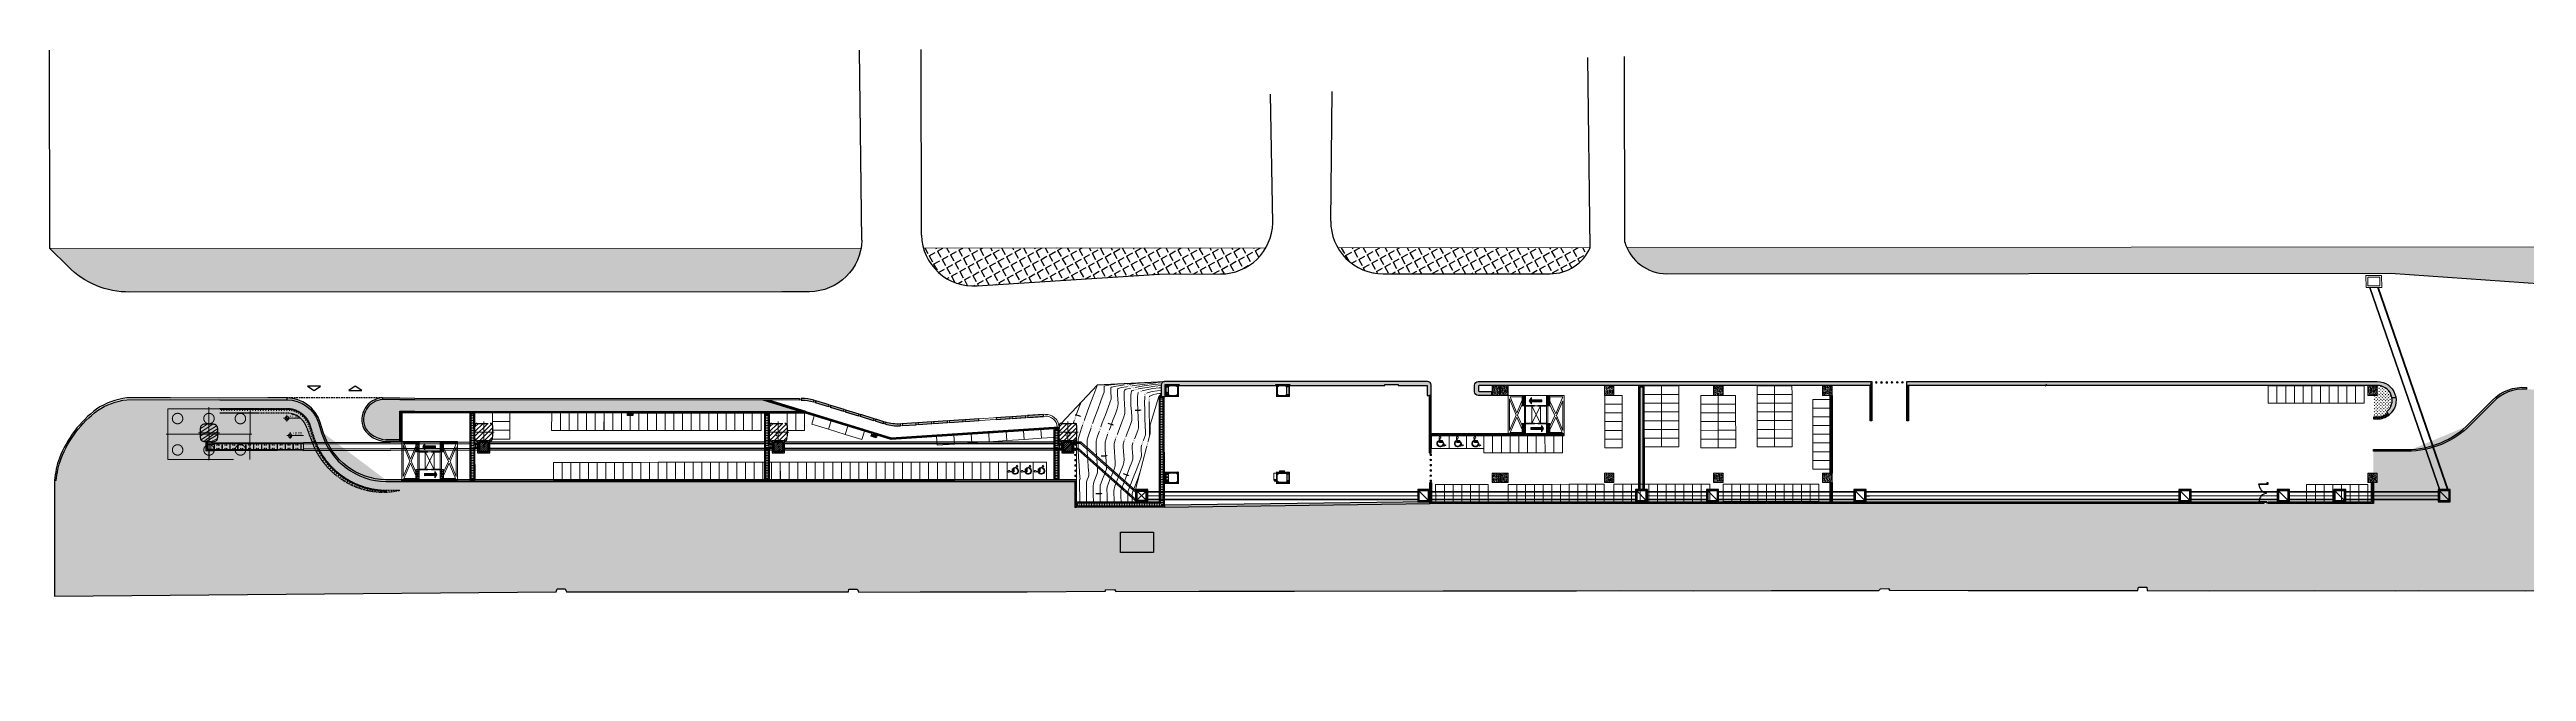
# Model space of a CAD drawing. Header units: millimetres. Extents: x -741734 to 900748, y -161760 to 44149.
# Drawn here: x -197527 to 86398, y -27224 to 44149 of the extents above; entities that cross this region are included whole.
import ezdxf
from ezdxf.enums import TextEntityAlignment as Align

# ---------------------------------------------------------------- set-up
doc = ezdxf.new("R2010")
doc.units = ezdxf.units.MM
doc.header["$LTSCALE"] = 100
doc.header["$MEASUREMENT"] = 0
doc.set_wipeout_variables(frame=1)
for name, pattern in [('Center', [29.999999, 12, -6, 6, -6]), ('CENTERX2', [4, 2.5, -0.5, 0.5, -0.5]), ('CP2-CSA-FT-STTD-Concourse$0$Center', [29.999999, 12, -6, 6, -6]), ('Dash', [4, 2, -2]), ('DASHDOT', [1, 0.5, -0.25, 0, -0.25]), ('DASHED', [19.05, 12.7, -6.35]), ('DASHED2', [0.375, 0.25, -0.125])]:
    doc.linetypes.add(name, pattern=pattern)
doc.layers.get('Defpoints').update_dxf_attribs({"color": 6, "lineweight": 0})
for name, color, linetype, lineweight in [('0-BACK GYPSUMBOARD', 58, 'Continuous', 13), ('02 ARC-CON-CUT', 2, 'Continuous', 9), ('1', 1, 'Continuous', 18), ('1. NET LIEN DAM', 255, 'Continuous', 15), ('2', 2, 'Continuous', 18), ('3', 3, 'DASHDOT', 13), ('4. NET CHAM GACH', 1, 'Center', 9), ('6', 6, 'Continuous', 18), ('8', 251, 'Continuous', 0), ('ANGLE', 6, 'Continuous', 9), ('ARC-PAKING-AR', 8, 'Continuous', 5), ('ARC-PARKING', 2, 'Continuous', 5), ('ARC-VIEW', 90, 'Continuous', 5), ('ARC_CON', 130, 'Continuous', 25), ('ARC_HANDRAIL', 230, 'Continuous', 9), ('ARC_HATCH', 8, 'Continuous', 0), ('ARC_TEXT', 255, 'Continuous', 13), ('AXIS', 10, 'Center', 5), ('BOLLARD', 221, 'Continuous', 5), ('CON-HIDE', 50, 'DASHED2', 20), ('CON-VIEW', 90, 'Continuous', 30), ('FASTENER', 1, 'Continuous', 5), ('GS 002 Normal line', 3, 'Continuous', 13), ('GS 021 Hidden', 251, 'Dash', 0), ('gs-THAY 2', 147, 'Continuous', 18), ('hatch', 8, 'Continuous', 9), ('HTP-profile- REVISE1$0$8', 104, 'Continuous', 0), ('MEP-PL-WP', 250, 'CP2-CSA-FT-STTD-Concourse$0$Center', 0), ('MOLD', 41, 'Continuous', 9), ('net mo', 8, 'Continuous', 5), ('net moi', 8, 'Continuous', 5), ('Support', 7, 'Continuous', 20), ('Trench', 30, 'Continuous', 15), ('trench cover', 74, 'Continuous', 0)]:
    doc.layers.add(name, color=color, linetype=linetype, lineweight=lineweight)
for name, color, linetype in [('0-WALL BASE', 5, 'Continuous'), ('0.BR.MEP DUONG TK', 3, 'Continuous'), ('03.Inout', 151, 'Continuous'), ('07-Hatch', 8, 'Continuous'), ('09-FadeLn', 155, 'Continuous'), ('4', 4, 'DASHED'), ('7', 7, 'Continuous'), ('C-TOPO-MINR', 8, 'Continuous'), ('dapbao', 8, 'Continuous'), ('L1-DRAINAGE-LONG_DITCH', 240, 'Continuous'), ('L1-DRAINAGE-TRANS_PIPE', 230, 'CENTERX2'), ('Layer1', 113, 'Continuous'), ('TEXT', 255, 'Continuous'), ('XREF-CII-LSR-ROAD-RCTD-PLAN$0$00-HATCH VIA HE', 31, 'Continuous')]:
    doc.layers.add(name, color=color, linetype=linetype)
doc.layers.add('Defpoint', color=250, linetype='Continuous', plot=False)
doc.styles.add('Arial', font='arial.ttf', dxfattribs={"width": 0.8, "height": 393.413174})
doc.styles.get("Standard").update_dxf_attribs({"font": 'arial.ttf'})
pattern_1 = [(298.938725866, (-1343968799.43, -45579464.75), (87.513767946, 48.387399392), [10, -60])]
pattern_2 = [(45, (-64126.57, -634.16), (-70.71068, 70.71068), [10, -60])]
pattern_3 = [(348.938725866, (-1343968799.43, -45579464.75), (74.205529087, -167.149177437), [19.05, -209.55]), (293.938725866, (-1343968799.43, -45579464.75), (150.147669103, 123.290284814), [15.24, -167.64058417]), (39.390170566, (-1343968793.25, -45579478.68), (224.353191142, -43.85889597), [16.1900088, -178.0902446]), (345.122925866, (-1343968754.97, -45579440.17), (94.37527288, -257.574671926), [28.575, -314.325]), (35.574283476, (-1343968747.1, -45579461.63), (331.405611035, -88.03823586), [24.28502314, -267.13560816]), (290.122877036, (-1343968754.97, -45579440.17), (331.40561103, -88.038235875), [22.85996707, -251.45973192]), (319.938725866, (-1343968753.8, -45579468.54), (-16.133867191, -182.166936434), [19.05, -209.55]), (264.938725866, (-1343968753.8, -45579468.54), (191.094223545, 35.038483126), [15.24, -167.64]), (10.390170866, (-1343968755.14, -45579483.72), (174.960357022, -147.128452552), [16.1900088, -178.0899376]), (336.438725866, (-1343968799.43, -45579464.746), (75.4917952964, 38.2110312843), [0, -165.608, 0, -170.18, 0, -168.275]), (306.438725866, (-1343968799.43, -45579464.75), (120.0040927444, -10.001629541), [0, -97.028, 0, -161.798, 0, -64.135]), (266.438725866, (-1343968826.836, -45579415.18), (60.5953230977, -121.4324290465), [0, -63.5, 0, -198.12, 0, -262.89]), (256.438725866, (-1343968839.13, -45579392.95), (93.927538973, -117.33021029), [0, -82.55, 0, -131.572, 0, -186.69])]
pattern_4 = [(298.93872587, (-1344009432.2, -45328395), (962.6514474, 532.2613933), [800, -300]), (28.93872587, (-1344009432.2, -45328395), (-532.2613933, 962.6514474), [800, -300])]
pattern_5 = [(45, (14.01851, 100.79559), (-0.03367596, 0.03367596), [])]
pattern_6 = [(45, (14.01851, 99.99527), (-0.03367596, 0.03367596), [])]
pattern_7 = [(0, (0, 0), (0, 6.985), [5.08, -1.905]), (90, (0, 0), (-6.985, 4e-16), [5.08, -1.905])]
pattern_8 = [(45, (-64126.57, -634.16), (-70.71068, 70.71068), [10, -60])]
pattern_9 = [(45, (291801.6372, -86554.8945), (-1.767766953, 1.767766953), [])]
pattern_10 = [(135, (-134633.109, -293642.635), (-1.767766953, -1.767766953), []), (225, (-134633.109, -293642.635), (1.767766953, -1.767766953), [])]
pattern_11 = [(135, (-133518.109, -293642.635), (-1.767766953, -1.767766953), []), (225, (-133518.109, -293642.635), (1.767766953, -1.767766953), [])]
pattern_12 = [(135, (-134633.109, -293642.635), (-1.767766953, -1.767766953), []), (225, (-134633.109, -293642.635), (1.767766953, -1.767766953), [])]
pattern_13 = [(135, (-133518.109, -293642.635), (-1.767766953, -1.767766953), []), (225, (-133518.109, -293642.635), (1.767766953, -1.767766953), [])]
pattern_14 = [(45, (291801.6372, -71566.3945), (-1.767766953, 1.767766953), [])]
pattern_15 = [(45, (291801.6372, -71554.8945), (-1.767766953, 1.767766953), [])]
pattern_16 = [(135, (-135398.109, -293642.635), (-1.767766953, -1.767766953), []), (225, (-135398.109, -293642.635), (1.767766953, -1.767766953), [])]
pattern_17 = [(135, (-136513.109, -293642.635), (-1.767766953, -1.767766953), []), (225, (-136513.109, -293642.635), (1.767766953, -1.767766953), [])]
pattern_18 = [(45, (291801.6372, -56566.3945), (-1.767766953, 1.767766953), [])]
pattern_19 = [(45, (291801.6372, -56554.8945), (-1.767766953, 1.767766953), [])]
pattern_20 = [(135, (-135398.109, -293642.635), (-1.767766953, -1.767766953), []), (225, (-135398.109, -293642.635), (1.767766953, -1.767766953), [])]
pattern_21 = [(135, (-136513.109, -293642.635), (-1.767766953, -1.767766953), []), (225, (-136513.109, -293642.635), (1.767766953, -1.767766953), [])]
pattern_22 = [(45, (292021.6372, -41566.3945), (-1.767766953, 1.767766953), [])]
pattern_23 = [(45, (292021.6372, -41554.8945), (-1.767766953, 1.767766953), [])]

# ---------------------------------------------------------------- blocks, each defined once
blk = doc.blocks.new('TransT_W600')
at = {"ltscale": 0.5}
for p, q in [((610842.53, 1198449.84), (610842.46, 1198449.71)), ((610842.46, 1198449.71), (610842.59, 1198449.63)), ((610842.59, 1198449.63), (610842.47, 1198449.41)), ((610842.72, 1198450.19), (610842.53, 1198449.84)), ((610842.53, 1198449.84), (610842.66, 1198449.76)), ((610842.79, 1198449.69), (610842.6, 1198449.34)), ((610842.66, 1198449.76), (610842.79, 1198449.69)), ((610842.79, 1198450.32), (610842.72, 1198450.19)), ((610842.72, 1198450.19), (610842.85, 1198450.11)), ((610842.79, 1198450.32), (610842.93, 1198450.25)), ((610842.85, 1198450.11), (610842.98, 1198450.04)), ((610842.98, 1198450.04), (610843.51, 1198449.75)), ((610843.12, 1198449.05), (610843.51, 1198449.75)), ((610843.25, 1198448.98), (610843.71, 1198449.81)), ((610842.47, 1198449.41), (610842.6, 1198449.34)), ((610842.6, 1198449.34), (610843.12, 1198449.05)), ((610843.12, 1198449.05), (610843.25, 1198448.98))]:
    blk.add_line(p, q, dxfattribs=at)
at = {"ltscale": 0.8}
for points in [[(610842.93, 1198450.25), (610843.06, 1198450.17)], [(610843.06, 1198450.17), (610843.67, 1198449.83)], [(610843.67, 1198449.83), (610843.71, 1198449.81)]]:
    blk.add_lwpolyline(points, dxfattribs=at)
at = {"layer": '1', "ltscale": 0.5}
for p, q in [((610842.98, 1198450.04), (610842.79, 1198449.69)), ((610842.79, 1198449.69), (610843.32, 1198449.4))]:
    blk.add_line(p, q, dxfattribs=at)
blk = doc.blocks.new('bollard H')
at = {"layer": 'BOLLARD'}
h = blk.add_hatch(color=256, dxfattribs=at)
h.dxf.hatch_style = 1
h.set_gradient(color1=(128, 128, 128), tint=1, name='SPHERICAL')
edge = h.paths.add_edge_path()
edge.add_arc((0, 0), 0.1, -7.8306, 352.1694)
blk.add_circle((0, 0), 0.1, dxfattribs=at)
blk = doc.blocks.new('*U22')
at = {"layer": 'BOLLARD', "rotation": 7.830578339736208}
blk.add_blockref('bollard H', (0, 0), dxfattribs=at)
blk = doc.blocks.new('*U20')
at = {"layer": 'BOLLARD', "rotation": 7.830578339736208}
blk.add_blockref('bollard H', (0, 0), dxfattribs=at)
blk = doc.blocks.new('*U21')
at = {"layer": 'BOLLARD'}
for p in [(-0.41, 2.97), (-0.33, 2.38), (-0.25, 1.78), (-0.16, 1.19), (-0.08, 0.59), (0, 0)]:
    blk.add_blockref('*U20', p, dxfattribs=at)
blk = doc.blocks.new('*U24')
at = {"layer": 'BOLLARD', "rotation": 7.830578339736208}
blk.add_blockref('bollard H', (0, 0), dxfattribs=at)
blk = doc.blocks.new('*U23')
at = {"layer": 'BOLLARD'}
for p in [(-0.49, 3.57), (-0.41, 2.97), (-0.33, 2.38), (-0.25, 1.78), (-0.16, 1.19), (-0.08, 0.59), (0, 0)]:
    blk.add_blockref('*U24', p, dxfattribs=at)
blk = doc.blocks.new('*U27')
at = {"layer": '1', "flags": 128}
for points in [[(0.2, 0), (0.2, -0.27)], [(0.29, 0), (0.29, -0.15)], [(0.1, 0), (0.1, -0.15)]]:
    blk.add_lwpolyline(points, dxfattribs=at)
blk = doc.blocks.new('*U26')
for p, rotation in [((610607.17, 1197958.1), 50.99903926959269), ((610607.36, 1197958.34), 52.9400511042423), ((610607.54, 1197958.58), 54.8810629388919), ((610607.7, 1197958.83), 56.8220747735415), ((610607.86, 1197959.08), 58.76308660819111), ((610603.31, 1197955.35), 19.94284991519853), ((610603.59, 1197955.45), 21.88386174984829), ((610603.87, 1197955.57), 23.82487358449809), ((610604.14, 1197955.7), 25.76588541914769), ((610604.41, 1197955.83), 27.70689725379729), ((610604.67, 1197955.98), 29.64790908844689), ((610604.93, 1197956.13), 31.5889209230965), ((610605.18, 1197956.29), 33.5299327577461), ((610605.43, 1197956.46), 35.47094459239552), ((610605.67, 1197956.64), 37.41195642704512), ((610605.91, 1197956.82), 39.35296826169472), ((610606.14, 1197957.02), 41.29398009634433), ((610606.36, 1197957.22), 43.23499193099392), ((610606.57, 1197957.43), 45.1760037656437), ((610606.78, 1197957.65), 47.11701560029348), ((610606.98, 1197957.87), 49.05802743494309), ((610593.43, 1197952.37), 61.09171077256603), ((610593.57, 1197952.64), 61.09171077256603), ((610593.72, 1197952.9), 61.09171077256603), ((610593.86, 1197953.16), 61.09171077256603), ((610594.01, 1197953.42), 61.09171077256603), ((610594.16, 1197953.69), 61.09171077256603), ((610594.3, 1197953.95), 59.06141478585057), ((610594.47, 1197954.2), 52.9225812663245), ((610594.66, 1197954.43), 46.78374774679843), ((610594.88, 1197954.63), 40.64491422727237), ((610595.12, 1197954.82), 34.50608070774622), ((610595.37, 1197954.97), 28.36724718822014), ((610595.64, 1197955.1), 22.22841366869406), ((610595.93, 1197955.2), 16.08958014916806), ((610596.22, 1197955.27), 9.950746629641984), ((610596.52, 1197955.3), 3.811913110116018), ((610596.82, 1197955.31), 357.67307959059), ((610597.12, 1197955.28), 351.5342460710639), ((610597.41, 1197955.22), 348.522040260154), ((610597.7, 1197955.16), 348.522040260154), ((610598, 1197955.1), 348.522040260154), ((610598.29, 1197955.04), 348.522040260154), ((610598.59, 1197954.98), 348.8866605608048), ((610598.88, 1197954.93), 350.8276723954542), ((610599.18, 1197954.89), 352.7686842301038), ((610599.48, 1197954.85), 354.7096960647535), ((610599.78, 1197954.83), 356.6507078994032), ((610600.08, 1197954.82), 358.591719734053), ((610600.38, 1197954.82), 0.5327315687016977), ((610600.68, 1197954.82), 2.473743403351987), ((610600.97, 1197954.84), 4.414755238001544), ((610601.27, 1197954.87), 6.35576707265114), ((610601.57, 1197954.91), 8.296778907300897), ((610601.87, 1197954.96), 10.23779074195068), ((610602.16, 1197955.02), 12.17880257660026), ((610602.45, 1197955.08), 14.11981441124992), ((610602.74, 1197955.16), 16.06082624589951), ((610603.03, 1197955.25), 18.00183808054893), ((610591.83, 1197949.48), 61.08796805130861), ((610591.98, 1197949.75), 61.08796805130861), ((610592.12, 1197950.01), 61.08796805130861), ((610592.27, 1197950.27), 61.08796805130861), ((610592.41, 1197950.53), 61.08796805130861), ((610592.56, 1197950.8), 61.08796805130861), ((610592.7, 1197951.06), 61.08796805130861), ((610592.85, 1197951.32), 61.08796805130861), ((610592.99, 1197951.58), 61.08796805130861), ((610593.14, 1197951.85), 61.08796805130861), ((610593.28, 1197952.11), 61.09171077256603), ((610590.53, 1197947.12), 61.08796805130861), ((610590.67, 1197947.38), 61.08796805130861), ((610590.82, 1197947.65), 61.08796805130861), ((610590.96, 1197947.91), 61.08796805130861), ((610591.11, 1197948.17), 61.08796805130861), ((610591.25, 1197948.43), 61.08796805130861), ((610591.4, 1197948.7), 61.08796805130861), ((610591.54, 1197948.96), 61.08796805130861), ((610591.69, 1197949.22), 61.08796805130861)]:
    blk.add_blockref('*U27', p, dxfattribs=dict(rotation=rotation))
blk = doc.blocks.new('disable')
at = {"layer": '8'}
blk.add_lwpolyline([(0, 0), (1.5, 0), (1.5, 2), (0, 2)], close=True, dxfattribs=at)
blk = doc.blocks.new('A$C0FC06FC7')
for p, q in [((756, 2171), (730, 2478)), ((983, 1690), (815, 3615)), ((2267, 1690), (983, 1690)), ((1125, 3293), (1196, 2492)), ((2142, 2492), (1196, 2492)), ((1220, 2211), (1241, 1971)), ((2142, 2211), (1220, 2211)), ((2458, 1971), (1241, 1971)), ((2142, 2211), (2142, 2492)), ((2814, 314), (2267, 1690)), ((2460, 695), (2306, 1083)), ((2971, 680), (2458, 1971)), ((3467, 574), (2814, 314)), ((3363, 835), (2971, 680)), ((3467, 574), (3363, 835))]:
    blk.add_line(p, q)
for centre, radius, start, end in [((1306, 1306), 1306, 116.187239, 332.115312), ((1306, 1306), 1025, 122.429659, 347.442207), ((1169, 3645), 355, 263.020125, 184.995578)]:
    blk.add_arc(centre, radius, start, end)
blk = doc.blocks.new('BIKE1X2')
at = {"layer": '8'}
blk.add_lwpolyline([(0, 0), (1, 0), (1, 2), (0, 2)], close=True, dxfattribs=at)
blk = doc.blocks.new('*U59')
at = {"layer": 'ARC-VIEW', "xscale": -1000, "yscale": 1000, "zscale": 1000, "rotation": 151.0973480734846}
blk.add_blockref('BIKE1X2', (46, 1117), dxfattribs=at)
blk = doc.blocks.new('*U60')
at = {"layer": 'ARC_TEXT'}
for p in [(-4286, 4651), (-5253, 2900), (-4377, 2417), (-3502, 1933), (-3411, 4168), (-2535, 3684), (-1660, 3201), (-784, 2718), (91, 2234), (967, 1751), (-2626, 1450), (-1751, 967), (-875, 483), (0, 0)]:
    blk.add_blockref('*U59', p, dxfattribs=at)
blk = doc.blocks.new('*U61')
at = {"layer": 'ARC-VIEW', "xscale": -1000, "yscale": 1000, "zscale": 1000, "rotation": 151.0973480734846}
blk.add_blockref('BIKE1X2', (46, 1117), dxfattribs=at)
blk = doc.blocks.new('*U62')
at = {"layer": 'ARC_TEXT'}
for p in [(-4377, 2417), (-3502, 1933), (-3411, 4168), (-2535, 3684), (-1660, 3201), (-784, 2718), (91, 2234), (967, 1751), (-2626, 1450), (-1751, 967), (-875, 483), (0, 0)]:
    blk.add_blockref('*U61', p, dxfattribs=at)
blk = doc.blocks.new('*U63')
at = {"layer": 'ARC-VIEW', "xscale": -1000, "yscale": 1000, "zscale": 1000, "rotation": 151.0973480734846}
blk.add_blockref('BIKE1X2', (46, 1117), dxfattribs=at)
blk = doc.blocks.new('*U64')
at = {"layer": 'ARC_TEXT'}
for p in [(-4286, 4651), (-5253, 2900), (-4377, 2417), (-3502, 1933), (-3411, 4168), (-2535, 3684), (-1660, 3201), (-784, 2718), (91, 2234), (967, 1751), (-2626, 1450), (-1751, 967), (-875, 483), (0, 0)]:
    blk.add_blockref('*U63', p, dxfattribs=at)
blk = doc.blocks.new('*U65')
at = {"layer": 'ARC-VIEW', "xscale": -1000, "yscale": 1000, "zscale": 1000, "rotation": 151.0973480734846}
blk.add_blockref('BIKE1X2', (46, 1117), dxfattribs=at)
blk = doc.blocks.new('*U66')
at = {"layer": 'ARC_TEXT'}
for p in [(-6128, 3383), (-5253, 2900), (-4377, 2417), (-3502, 1933), (-2626, 1450), (-1751, 967), (-875, 483), (0, 0)]:
    blk.add_blockref('*U65', p, dxfattribs=at)
blk = doc.blocks.new('ARR1')
at = {"layer": 'ARC-PAKING-AR'}
h = blk.add_hatch(color=256, dxfattribs=at)
h.dxf.hatch_style = 1
h.paths.add_polyline_path([(-6, 0.5), (-1, 0.5), (-1, 1.5), (0, 0), (-1, -1.5), (-1, -0.5), (-6, -0.5)])
at = {"layer": 'ARC-PAKING-AR', "flags": 128}
blk.add_lwpolyline([(-6, 0.5), (-1, 0.5), (-1, 1.5), (0, 0), (-1, -1.5), (-1, -0.5), (-6, -0.5), (-6, 0.5)], dxfattribs=at)
blk = doc.blocks.new('SB 2')
at = {"layer": '8'}
h = blk.add_hatch(dxfattribs=at)
h.set_pattern_fill('ANSI32', color=256, scale=0.02, angle=283.8597)
h.set_pattern_definition([(360, (-7.44118, 8.84739), (-1e-17, 0.1905), []), (360, (-7.37768, 8.78389), (-1e-17, 0.1905), [])])
h.paths.add_polyline_path([(-1.58, 1.84), (-1.58, 0.64), (-1.2, 0.64), (-1.2, 1.84)])
h = blk.add_hatch(dxfattribs=at)
h.set_pattern_fill('ANGLE', color=256, angle=-31.1403)
h.set_pattern_definition([(2e-11, (-12.0635, 19.675), (2e-15, 6.985), [5.08, -1.905]), (90, (-12.0635, 19.675), (-6.985, 1e-15), [5.08, -1.905])])
h.paths.add_polyline_path([(-1.2, 0.68), (-1.2, 0.6), (-0.2, 0.6), (-0.2, 0.68)])
h = blk.add_hatch(dxfattribs=at)
h.set_pattern_fill('ANSI31', color=256, scale=0.015, angle=-31.1403)
h.set_pattern_definition(pattern_5)
h.paths.add_polyline_path([(-1.2, 0.68), (-1.2, 0.6), (-0.2, 0.6), (-0.2, 0.68)])
h = blk.add_hatch(dxfattribs=at)
h.set_pattern_fill('ANGLE', color=256, angle=-31.1403)
h.set_pattern_definition([(2e-11, (-6.4505, 19.7175), (2e-15, 6.985), [5.08, -1.905]), (90, (-6.4505, 19.7175), (-6.985, 1e-15), [5.08, -1.905])])
h.paths.add_polyline_path([(0.2, 0.68), (0.2, 0.6), (1.2, 0.6), (1.2, 0.68)])
h = blk.add_hatch(dxfattribs=at)
h.set_pattern_fill('ANSI31', color=256, scale=0.015, angle=-31.1403)
h.set_pattern_definition(pattern_5)
h.paths.add_polyline_path([(0.2, 0.68), (0.2, 0.6), (1.2, 0.6), (1.2, 0.68)])
h = blk.add_hatch(dxfattribs=at)
h.set_pattern_fill('ANSI32', color=256, scale=0.02, angle=283.8597)
h.set_pattern_definition([(360, (-4.66718, 8.74783), (-1e-17, 0.1905), []), (360, (-4.60368, 8.68433), (-1e-17, 0.1905), [])])
h.paths.add_polyline_path([(1.2, 1.84), (1.2, 0.64), (1.57, 0.64), (1.57, 1.84)])
h = blk.add_hatch(dxfattribs=at)
h.set_pattern_fill('ANSI32', color=256, scale=0.02, angle=283.8597)
h.set_pattern_definition([(360, (-7.4411, 7.80718), (-1e-17, 0.1905), []), (360, (-7.3776, 7.74368), (-1e-17, 0.1905), [])])
h.paths.add_polyline_path([(-1.58, -2.56), (-1.58, -1.36), (-1.2, -1.36), (-1.2, -2.56)])
h = blk.add_hatch(dxfattribs=at)
h.set_pattern_fill('ANGLE', color=256, angle=-31.1403)
h.set_pattern_definition([(2e-11, (-12.0635, 18.475), (2e-15, 6.985), [5.08, -1.905]), (90, (-12.0635, 18.475), (-6.985, 1e-15), [5.08, -1.905])])
h.paths.add_polyline_path([(-1.2, -1.32), (-1.2, -1.4), (-0.2, -1.4), (-0.2, -1.32)])
h = blk.add_hatch(dxfattribs=at)
h.set_pattern_fill('ANSI31', color=256, scale=0.015, angle=-31.1403)
h.set_pattern_definition(pattern_6)
h.paths.add_polyline_path([(-1.2, -1.32), (-1.2, -1.4), (-0.2, -1.4), (-0.2, -1.32)])
h = blk.add_hatch(dxfattribs=at)
h.set_pattern_fill('ANGLE', color=256, angle=-31.1403)
h.set_pattern_definition([(2e-11, (-6.4505, 17.717), (2e-15, 6.985), [5.08, -1.905]), (90, (-6.4505, 17.717), (-6.985, 1e-15), [5.08, -1.905])])
h.paths.add_polyline_path([(0.2, -1.32), (0.2, -1.4), (1.2, -1.4), (1.2, -1.32)])
h = blk.add_hatch(dxfattribs=at)
h.set_pattern_fill('ANSI31', color=256, scale=0.015, angle=-31.1403)
h.set_pattern_definition(pattern_6)
h.paths.add_polyline_path([(0.2, -1.32), (0.2, -1.4), (1.2, -1.4), (1.2, -1.32)])
h = blk.add_hatch(dxfattribs=at)
h.set_pattern_fill('ANSI32', color=256, scale=0.02, angle=283.8597)
h.set_pattern_definition([(360, (-4.6661, 7.80748), (-1e-17, 0.1905), []), (360, (-4.6026, 7.74398), (-1e-17, 0.1905), [])])
h.paths.add_polyline_path([(1.2, -2.56), (1.2, -1.36), (1.58, -1.36), (1.58, -2.56)])
for p, q in [((-2.28, -0.42), (-3.05, 1.46)), ((-2.2, -0.19), (-2.97, 1.69)), ((-1.43, 1.69), (-2.2, -0.19)), ((-1.35, 1.46), (-2.12, -0.42)), ((1.25, 1.84), (2.25, -0.25)), ((-2.28, -0.42), (-3.05, -2.18)), ((-2.2, -0.65), (-2.97, -2.41)), ((-1.43, -2.41), (-2.2, -0.65)), ((-1.35, -2.18), (-2.12, -0.42)), ((2.34, -0.45), (3.05, -2.18))]:
    blk.add_line(p, q, dxfattribs=at)
at = {"layer": '8', "flags": 128}
for points in [[(-3.2, 1.84), (-1.2, 1.84), (-1.2, -2.56), (-3.2, -2.56)], [(3.2, 1.84), (1.2, 1.84), (1.2, -2.56), (3.2, -2.56)], [(-3.05, -2.41), (-3.05, -2.41)], [(3.05, -2.41), (3.05, -2.41)]]:
    blk.add_lwpolyline(points, close=True, dxfattribs=at)
for points in [[(-3.05, -2.18), (-3.05, 1.46)], [(-2.97, 1.69), (-1.43, 1.69)], [(-1.35, 1.46), (-1.35, -2.18)], [(-0.5, 0.64), (0.5, -1.36)], [(0.5, 0.64), (-0.5, -1.36)], [(2.15, -0.45), (1.35, 1.24), (1.35, -2.18)], [(2.25, -0.25), (3.08, 1.69), (1.43, 1.69)], [(3.05, -2.18), (3.05, 1.24), (2.34, -0.45)], [(-1.43, -2.41), (-2.97, -2.41)], [(1.35, -2.18), (2.16, -0.45)], [(2.25, -0.65), (1.43, -2.41)], [(1.43, -2.41), (2.97, -2.41)], [(2.97, -2.41), (2.25, -0.65)]]:
    blk.add_lwpolyline(points, dxfattribs=at)
at = {"layer": '8'}
for points in [[(-1.58, 1.84), (-1.58, 0.64), (-1.2, 0.64), (-1.2, 1.84)], [(-1.2, 0.64), (1.2, 0.64), (1.2, 1.84), (-1.2, 1.84)], [(-1.2, 0.68), (-1.2, 0.6), (-0.2, 0.6), (-0.2, 0.68)], [(-1.2, -1.36), (1.2, -1.36), (1.2, 0.64), (-1.2, 0.64)], [(0.5, -1.36), (0.5, 0.64), (-0.5, 0.64), (-0.5, -1.36)], [(0.2, 0.68), (0.2, 0.6), (1.2, 0.6), (1.2, 0.68)], [(1.2, 1.84), (1.2, 0.64), (1.57, 0.64), (1.57, 1.84)], [(-1.58, -2.56), (-1.58, -1.36), (-1.2, -1.36), (-1.2, -2.56)], [(-1.2, -1.32), (-1.2, -1.4), (-0.2, -1.4), (-0.2, -1.32)], [(-1.2, -2.56), (1.2, -2.56), (1.2, -1.36), (-1.2, -1.36)], [(0.2, -1.32), (0.2, -1.4), (1.2, -1.4), (1.2, -1.32)], [(1.2, -2.56), (1.2, -1.36), (1.58, -1.36), (1.58, -2.56)]]:
    blk.add_lwpolyline(points, close=True, dxfattribs=at)
for p, xscale, yscale, zscale, rotation in [((-0.78, 1.24), -0.24, 0.24, 0.2399999999999999, 359.9999828893463), ((0.84, -1.96), -0.2400000000000001, 0.2400000000000001, 0.24, 179.9999828851076)]:
    blk.add_blockref('ARR1', p, dxfattribs=dict(at, xscale=xscale, yscale=yscale, zscale=zscale, rotation=rotation))
blk = doc.blocks.new('*U47')
at = {"layer": 'ARC-VIEW', "xscale": -1000, "yscale": 1000, "zscale": 1000, "rotation": 151.0973480734846}
blk.add_blockref('BIKE1X2', (46, 1117), dxfattribs=at)
blk = doc.blocks.new('*U48')
at = {"layer": 'ARC_TEXT'}
for p in [(-4377, 2417), (-3502, 1933), (-2626, 1450), (-1751, 967), (-875, 483), (0, 0)]:
    blk.add_blockref('*U47', p, dxfattribs=at)
blk = doc.blocks.new('*U51')
at = {"layer": 'ARC-VIEW', "xscale": -1000, "yscale": 1000, "zscale": 1000, "rotation": 151.0973480734846}
blk.add_blockref('BIKE1X2', (46, 1117), dxfattribs=at)
blk = doc.blocks.new('*U52')
at = {"layer": 'ARC_TEXT'}
for p in [(-8754, 4833), (-7879, 4350), (-7004, 3867), (-6128, 3383), (-5253, 2900), (-4377, 2417), (-3502, 1933), (-2626, 1450), (-1751, 967), (-875, 483), (0, 0)]:
    blk.add_blockref('*U51', p, dxfattribs=at)
blk = doc.blocks.new('*U49')
at = {"layer": 'ARC-VIEW', "xscale": -1000, "yscale": 1000, "zscale": 1000, "rotation": 151.0973480734846}
blk.add_blockref('BIKE1X2', (46, 1117), dxfattribs=at)
blk = doc.blocks.new('*U50')
at = {"layer": 'ARC_TEXT'}
for p in [(-5253, 2900), (-4377, 2417), (-3502, 1933), (-2626, 1450), (-1751, 967), (-875, 483), (0, 0)]:
    blk.add_blockref('*U49', p, dxfattribs=at)
blk = doc.blocks.new('*U53')
at = {"layer": 'ARC-VIEW', "xscale": -1000, "yscale": 1000, "zscale": 1000, "rotation": 151.0973480734846}
blk.add_blockref('BIKE1X2', (46, 1117), dxfattribs=at)
blk = doc.blocks.new('*U54')
at = {"layer": 'ARC_TEXT'}
for p in [(-7004, 3867), (-6128, 3383), (-5253, 2900), (-4377, 2417), (-3502, 1933), (-2626, 1450), (-1751, 967), (-875, 483), (0, 0)]:
    blk.add_blockref('*U53', p, dxfattribs=at)
blk = doc.blocks.new('*U55')
at = {"layer": 'ARC-VIEW', "xscale": -1000, "yscale": 1000, "zscale": 1000, "rotation": 151.0973480734846}
blk.add_blockref('BIKE1X2', (46, 1117), dxfattribs=at)
blk = doc.blocks.new('*U56')
at = {"layer": 'ARC_TEXT'}
for p in [(-8754, 4833), (-7879, 4350), (-7004, 3867), (-6128, 3383), (-5253, 2900), (-4377, 2417), (-3502, 1933), (-2626, 1450), (-1751, 967), (-875, 483), (0, 0)]:
    blk.add_blockref('*U55', p, dxfattribs=at)
blk = doc.blocks.new('*U57')
at = {"layer": 'ARC-VIEW', "xscale": -1000, "yscale": 1000, "zscale": 1000, "rotation": 151.0973480734846}
blk.add_blockref('BIKE1X2', (46, 1117), dxfattribs=at)
blk = doc.blocks.new('*U58')
at = {"layer": 'ARC_TEXT'}
for p in [(-8754, 4833), (-7879, 4350), (-7004, 3867), (-6128, 3383), (-5253, 2900), (-4377, 2417), (-3502, 1933), (-2626, 1450), (-1751, 967), (-875, 483), (0, 0)]:
    blk.add_blockref('*U57', p, dxfattribs=at)
blk = doc.blocks.new('*U43')
at = {"layer": 'ARC-VIEW', "xscale": -1000, "yscale": 1000, "zscale": 1000, "rotation": 151.0973480734846}
blk.add_blockref('BIKE1X2', (46, 1117), dxfattribs=at)
blk = doc.blocks.new('*U44')
at = {"layer": 'ARC_TEXT'}
for p in [(-8754, 4833), (-7879, 4350), (-7004, 3867), (-6128, 3383), (-5253, 2900), (-4377, 2417), (-3502, 1933), (-2626, 1450), (-1751, 967), (-875, 483), (0, 0)]:
    blk.add_blockref('*U43', p, dxfattribs=at)
blk = doc.blocks.new('*U45')
at = {"layer": 'ARC-VIEW', "xscale": -1000, "yscale": 1000, "zscale": 1000, "rotation": 151.0973480734846}
blk.add_blockref('BIKE1X2', (46, 1117), dxfattribs=at)
blk = doc.blocks.new('*U46')
at = {"layer": 'ARC_TEXT'}
for p in [(-4377, 2417), (-3502, 1933), (-2626, 1450), (-1751, 967), (-875, 483), (0, 0)]:
    blk.add_blockref('*U45', p, dxfattribs=at)
blk = doc.blocks.new('A$C5D012EC2')
at = {"layer": 'hatch', "ltscale": 0.5}
h = blk.add_hatch(dxfattribs=at)
h.set_pattern_fill('ANSI31', color=256, scale=0.1, angle=410.8924, style=0)
h.set_pattern_definition([(95.892410483, (751315.08376, -1107101.4297), (-0.31582246478, -0.03259479622), [])])
edge = h.paths.add_edge_path()
edge.add_line((0.5, -0.85), (0.99, 0.03))
edge.add_arc((0.55, 0.27), 0.5, 331.0613, 421.0613)
edge.add_line((0.79, 0.71), (-0.08, 1.19))
edge.add_arc((-0.33, 0.75), 0.5, 61.0613, 151.0613)
edge.add_line((-0.76, 0.99), (-1.25, 0.12))
edge.add_arc((-0.81, -0.12), 0.5, 151.0613, 241.0613)
edge.add_line((-1.05, -0.56), (-0.18, -1.04))
edge.add_arc((0.06, -0.61), 0.5, 241.0613, 331.0613)
at = {"layer": 'AXIS', "ltscale": 200}
blk.add_line((2.6, -1.44), (0.72, -0.4), dxfattribs=at)
at = {"layer": 'AXIS', "ltscale": 3, "flags": 128}
for points in [[(-2.37, -4.29), (2.37, 4.29)], [(-2.71, 1.5), (2.54, -1.4)], [(-0.71, -0.98), (0.45, 1.12)]]:
    blk.add_lwpolyline(points, dxfattribs=at)
at = {"layer": 'CON-HIDE', "ltscale": 0.3}
for p, q in [((-4.81, -2.71), (-0.26, 5.52)), ((-0.26, 5.52), (4.81, 2.71)), ((0.26, -5.52), (4.81, 2.71)), ((-4.81, -2.71), (0.26, -5.52))]:
    blk.add_line(p, q, dxfattribs=at)
for centre in [(0.17, 4.02), (3.32, 2.28), (-1.58, 0.87), (-3.32, -2.28), (1.58, -0.87), (-0.17, -4.02)]:
    blk.add_circle(centre, 0.6, dxfattribs=at)
at = {"layer": 'CON-VIEW', "flags": 128}
blk.add_lwpolyline([(0.5, -0.85), (0.99, 0.03, 0.414214), (0.79, 0.71), (-0.08, 1.19, 0.414214), (-0.76, 0.99), (-1.25, 0.12, 0.414214), (-1.05, -0.56), (-0.18, -1.04, 0.414214)], format="xyb", close=True, dxfattribs=at)
blk = doc.blocks.new('disable space')
at = {"layer": '1', "rotation": 269.9901633688832}
blk.add_blockref('disable', (-2, 1.5), dxfattribs=at)
at = {"layer": '1', "xscale": 0.0003, "yscale": 0.0003, "zscale": 0.0003, "rotation": 359.990163368978}
blk.add_blockref('A$C0FC06FC7', (-1.39, 0.19), dxfattribs=at)
blk = doc.blocks.new('*U39')
at = {"layer": 'ARC-PARKING', "xscale": 1000, "yscale": 1000, "zscale": 1000, "rotation": 61.07028778851289}
blk.add_blockref('disable space', (1138, 513), dxfattribs=at)
blk = doc.blocks.new('*U40')
at = {"layer": '1'}
for p in [(-2626, 1451), (-1313, 726), (0, 0)]:
    blk.add_blockref('*U39', p, dxfattribs=at)
blk = doc.blocks.new('*U41')
at = {"layer": 'ARC-VIEW', "xscale": -1000, "yscale": 1000, "zscale": 1000, "rotation": 151.0973480734846}
blk.add_blockref('BIKE1X2', (46, 1117), dxfattribs=at)
blk = doc.blocks.new('*U42')
at = {"layer": '1'}
for p in [(-1751, 967), (-875, 483), (0, 0)]:
    blk.add_blockref('*U41', p, dxfattribs=at)
blk = doc.blocks.new('*U35')
at = {"layer": 'ARC-VIEW', "xscale": -1000, "yscale": 1000, "zscale": 1000, "rotation": 151.0973480734846}
blk.add_blockref('BIKE1X2', (46, 1117), dxfattribs=at)
blk = doc.blocks.new('*U36')
at = {"layer": '1'}
for p in [(-44648, 24650), (-43772, 24166), (-42897, 23683), (-42021, 23200), (-41146, 22716), (-40270, 22233), (-39395, 21750), (-38519, 21266), (-37644, 20783), (-36769, 20300), (-35893, 19816), (-35018, 19333), (-34142, 18850), (-33267, 18366), (-32391, 17883), (-31516, 17400), (-30640, 16916), (-29765, 16433), (-28890, 15950), (-28014, 15466), (-27139, 14983), (-26263, 14500), (-25388, 14016), (-24512, 13533), (-23637, 13050), (-22761, 12566), (-21886, 12083), (-21011, 11600), (-20135, 11116), (-19260, 10633), (-18384, 10150), (-17509, 9666), (-16633, 9183), (-15758, 8700), (-14883, 8217), (-14007, 7733), (-13132, 7250), (-12256, 6767), (-11381, 6283), (-10505, 5800), (-9630, 5317), (-8754, 4833), (-7879, 4350), (-7004, 3867), (-6128, 3383), (-5253, 2900), (-4377, 2417), (-3502, 1933), (-2626, 1450), (-1751, 967), (-875, 483), (0, 0)]:
    blk.add_blockref('*U35', p, dxfattribs=at)
blk = doc.blocks.new('*U37')
at = {"layer": 'ARC-VIEW', "xscale": -999.9999999999999, "yscale": 999.9999999999999, "zscale": 999.9999999999999, "rotation": 151.0973480734846}
blk.add_blockref('BIKE1X2', (46, 1117), dxfattribs=at)
blk = doc.blocks.new('*U38')
at = {"layer": '1'}
for p in [(-875, 483), (0, 0)]:
    blk.add_blockref('*U37', p, dxfattribs=at)
blk = doc.blocks.new('*U67')
at = {"layer": 'ARC-VIEW', "xscale": -999.9999999999999, "yscale": 999.9999999999999, "zscale": 999.9999999999999, "rotation": 151.0973480734846}
blk.add_blockref('BIKE1X2', (46, 1117), dxfattribs=at)
blk = doc.blocks.new('*U68')
at = {"layer": '1'}
for p in [(-20135, 11116), (-19260, 10633), (-18384, 10150), (-17509, 9666), (-16633, 9183), (-15758, 8700), (-14883, 8217), (-14007, 7733), (-13132, 7250), (-12256, 6767), (-11381, 6283), (-10505, 5800), (-9630, 5317), (-8754, 4833), (-7879, 4350), (-7004, 3867), (-6128, 3383), (-5253, 2900), (-4377, 2417), (-3502, 1933), (-2626, 1450), (-1751, 967), (-875, 483), (0, 0)]:
    blk.add_blockref('*U67', p, dxfattribs=at)
blk = doc.blocks.new('*U33')
at = {"layer": 'ARC-VIEW', "xscale": -1000, "yscale": 1000, "zscale": 1000, "rotation": 151.0973480734846}
blk.add_blockref('BIKE1X2', (46, 1117), dxfattribs=at)
blk = doc.blocks.new('*U34')
at = {"layer": '1'}
for p in [(5800, 10505), (4833, 8754), (2900, 5253), (3867, 7004), (967, 1751), (1933, 3502), (0, 0)]:
    blk.add_blockref('*U33', p, dxfattribs=at)
blk = doc.blocks.new('*U25')
h = blk.add_hatch()
h.set_pattern_fill('ANGLE', color=256)
h.set_pattern_definition(pattern_7)
h.paths.add_polyline_path([(0, 0.22, 0.414224), (-0.22, 0), (0, 0)])
h.paths.add_polyline_path([(0.22, 0), (0, 0), (0, -0.22, 0.414172)])
h = blk.add_hatch()
h.set_pattern_fill('ANGLE', color=256)
h.set_pattern_definition(pattern_7)
h.paths.add_polyline_path([(0, 0.22, 0.414224), (-0.22, 0), (0, 0)])
h.paths.add_polyline_path([(0.22, 0), (0, 0), (0, -0.22, 0.414172)])
h = blk.add_hatch(color=256)
h.paths.add_polyline_path([(0, 0), (0, 0.22, 0.414224), (-0.22, 0)])
h.paths.add_polyline_path([(0, -0.22, 0.414172), (0.22, 0), (0, 0)])
for p, q in [((-0.37, 0), (1.52, 0)), ((0, -0.37), (0, 0.38))]:
    blk.add_line(p, q)
blk.add_circle((0, 0), 0.225)
at = {"style": 'Arial'}
blk.add_attdef('LEVEL', text='', height=0.3, dxfattribs=at).set_placement((0.3, 0.02), align=Align.BOTTOM_LEFT)
blk = doc.blocks.new('FD1')
at = {"layer": 'ANGLE', "flags": 128}
blk.add_lwpolyline([(-0.71, -1.41), (-1.11, -1.41), (-1.11, 2.09), (-1.5, 2.09), (-1.5, -5.37), (-1.11, -5.37), (-1.11, -1.8), (-0.71, -1.8)], dxfattribs=at)
at = {"layer": 'Trench', "ltscale": 5}
for p, q in [((-0.5, -1.45), (-0.7, -1.45)), ((-0.5, -1.75), (-0.7, -1.75))]:
    blk.add_line(p, q, dxfattribs=at)
at = {"layer": 'Trench', "flags": 128}
for points in [[(-0.71, -1.45), (-0.71, -1.3), (-1, -1.3), (-1, 2.2), (-1.6, 2.2), (-1.6, -5.48), (-1, -5.48), (-1, -1.9), (-0.71, -1.9), (-0.71, -1.75)], [(-0.71, -1.8), (-1.1, -1.8), (-1.1, -5.38), (-1.5, -5.38), (-1.5, 2.1), (-1.1, 2.1), (-1.1, -1.4), (-0.71, -1.4)]]:
    blk.add_lwpolyline(points, dxfattribs=at)
at = {"layer": 'Trench', "ltscale": 0.3}
blk.add_lwpolyline([(-0.71, -1.75), (-1.15, -1.75), (-1.15, -5.33), (-1.45, -5.33), (-1.45, 2.05), (-1.15, 2.05), (-1.15, -1.45), (-0.71, -1.45)], dxfattribs=at)
blk = doc.blocks.new('DR2')
at = {"layer": 'ANGLE', "flags": 128}
blk.add_lwpolyline([(-0.71, -2.41), (-1.11, -2.41), (-1.11, 1.07), (-1.5, 1.07), (-1.5, -6.36), (-1.11, -6.36), (-1.11, -2.8), (-0.71, -2.8)], dxfattribs=at)
at = {"layer": 'Trench', "ltscale": 5}
for p, q in [((-0.5, -2.45), (-0.7, -2.45)), ((-0.5, -2.75), (-0.7, -2.75))]:
    blk.add_line(p, q, dxfattribs=at)
at = {"layer": 'Trench', "flags": 128}
for points in [[(-0.71, -2.45), (-0.71, -2.3), (-1, -2.3), (-1, 1.17), (-1.6, 1.17), (-1.6, -6.47), (-1, -6.47), (-1, -2.9), (-0.71, -2.9), (-0.71, -2.75)], [(-0.71, -2.8), (-1.1, -2.8), (-1.1, -6.37), (-1.5, -6.37), (-1.5, 1.07), (-1.1, 1.07), (-1.1, -2.4), (-0.71, -2.4)]]:
    blk.add_lwpolyline(points, dxfattribs=at)
at = {"layer": 'Trench', "ltscale": 0.3}
blk.add_lwpolyline([(-0.71, -2.75), (-1.15, -2.75), (-1.15, -6.32), (-1.45, -6.32), (-1.45, 1.02), (-1.15, 1.02), (-1.15, -2.45), (-0.71, -2.45)], dxfattribs=at)
blk = doc.blocks.new('FD3')
at = {"layer": 'ANGLE', "flags": 128}
blk.add_lwpolyline([(-0.71, -2.46), (-1.11, -2.46), (-1.11, -0.69), (-1.5, -0.72), (-1.5, -6.35), (-1.11, -6.35), (-1.11, -2.95), (-0.71, -2.95)], dxfattribs=at)
at = {"layer": 'Trench', "ltscale": 5}
for p, q in [((-0.5, -2.5), (-0.7, -2.5)), ((-0.5, -2.9), (-0.7, -2.9))]:
    blk.add_line(p, q, dxfattribs=at)
at = {"layer": 'Trench', "flags": 128}
for points in [[(-0.71, -2.5), (-0.71, -2.35), (-1, -2.35), (-1, -0.58), (-1.6, -0.62), (-1.6, -6.46), (-1, -6.46), (-1, -3.05), (-0.71, -3.05), (-0.71, -2.9)], [(-0.71, -2.95), (-1.1, -2.95), (-1.1, -6.36), (-1.5, -6.36), (-1.5, -0.71), (-1.1, -0.69), (-1.1, -2.45), (-0.71, -2.45)]]:
    blk.add_lwpolyline(points, dxfattribs=at)
at = {"layer": 'Trench', "ltscale": 0.2}
blk.add_lwpolyline([(-0.71, -2.9), (-1.15, -2.9), (-1.15, -6.31), (-1.45, -6.31), (-1.45, -0.76), (-1.15, -0.74), (-1.15, -2.5), (-0.71, -2.5)], dxfattribs=at)
blk = doc.blocks.new('32131')
at = {"layer": 'ARC_HATCH'}
h = blk.add_hatch(dxfattribs=at)
h.set_pattern_fill('ANSI31', color=256, scale=0.002, angle=-0.0442)
h.set_pattern_definition([(44.9558019, (-246.990736, 764.559518), (-0.004486663027, 0.00449359042), [])])
h.paths.add_polyline_path([(-66.93, 3.02, 1), (-66.76, 3.02, 1)])
h.paths.add_polyline_path([(-66.76, 3.02, -1), (-66.92, 3.02, -1)], flags=16)
blk.add_lwpolyline([(-66.54, 3.07), (-66.54, 2.77), (-67.14, 2.77), (-67.14, 3.07)])
at = {"layer": '1. NET LIEN DAM'}
blk.add_lwpolyline([(-67.02, 3.15, -0.414214), (-66.97, 3.2), (-66.71, 3.2, -0.414214), (-66.66, 3.15), (-66.66, 2.89, -0.414214), (-66.71, 2.84), (-66.97, 2.84, -0.414214), (-67.02, 2.89), (-67.02, 3.15)], format="xyb", dxfattribs=at)
at = {"layer": '4. NET CHAM GACH'}
for p, q in [((-67.06, 3.02), (-66.63, 3.02)), ((-66.98, 3.15), (-67.01, 3.19)), ((-66.98, 2.89), (-67.01, 2.85)), ((-66.84, 3.23), (-66.84, 2.8)), ((-66.71, 3.15), (-66.68, 3.19)), ((-66.71, 2.89), (-66.68, 2.85))]:
    blk.add_line(p, q, dxfattribs=at)
at = {"layer": '4. NET CHAM GACH', "ltscale": 0.5}
for start, end in [(126.7177, 143.1939), (216.7178, 233.1939), (36.7178, 53.1939), (306.7177, 323.1939)]:
    blk.add_arc((-66.84, 3.02), 0.212, start, end, dxfattribs=at)
at = {"layer": '7'}
for p, q in [((-67, 3.18), (-67.01, 3.17)), ((-67, 2.85), (-67.01, 2.86)), ((-66.99, 3.15), (-66.98, 3.16)), ((-66.99, 2.88), (-66.98, 2.87)), ((-66.7, 3.15), (-66.71, 3.16)), ((-66.7, 2.88), (-66.71, 2.87)), ((-66.69, 3.18), (-66.68, 3.17)), ((-66.69, 2.85), (-66.68, 2.86))]:
    blk.add_line(p, q, dxfattribs=at)
for radius in [0.165, 0.086, 0.082]:
    blk.add_circle((-66.84, 3.02), radius, dxfattribs=at)
for centre, start, end in [((-67, 3.16), 134.9558, 314.9558), ((-67, 2.87), 44.9558, 224.9558), ((-66.99, 3.17), 314.9558, 134.9558), ((-66.99, 2.86), 224.9558, 44.9558), ((-66.7, 3.17), 44.9558, 224.9558), ((-66.7, 2.86), 134.9558, 314.9558), ((-66.69, 3.16), 224.9558, 44.9558), ((-66.69, 2.87), 314.9558, 134.9558)]:
    blk.add_arc(centre, 0.013, start, end, dxfattribs=at)
at = {"layer": '8'}
for points in [[(-66.92, 3.02), (-66.92, 2.77)], [(-66.85, 3.02), (-66.85, 2.77)], [(-66.84, 3.02), (-66.84, 2.77)], [(-66.76, 3.02), (-66.76, 2.77)]]:
    blk.add_lwpolyline(points, dxfattribs=at)
for centre in [(-66.89, 3.02), (-66.8, 3.02)]:
    blk.add_circle(centre, 0.0375, dxfattribs=at)
blk = doc.blocks.new('23213')
at = {"layer": 'ARC_HATCH'}
h = blk.add_hatch(dxfattribs=at)
h.set_pattern_fill('ANSI31', color=256, scale=0.002, angle=-17.1208)
h.set_pattern_definition([(27.879183, (12.575488, 781.439307), (-0.002969315177, 0.00561299095), [])])
h.paths.add_polyline_path([(-38.93, 0.6, 1), (-38.76, 0.55, 1)])
h.paths.add_polyline_path([(-38.77, 0.55, -1), (-38.92, 0.6, -1)], flags=16)
blk.add_lwpolyline([(-38.54, 0.53), (-38.63, 0.24), (-39.21, 0.42), (-39.12, 0.71)])
at = {"layer": '1. NET LIEN DAM'}
blk.add_lwpolyline([(-38.98, 0.75, -0.414214), (-38.92, 0.79), (-38.66, 0.71, -0.414214), (-38.63, 0.65), (-38.71, 0.39, -0.414214), (-38.77, 0.36), (-39.03, 0.44, -0.414214), (-39.06, 0.5), (-38.98, 0.75)], format="xyb", dxfattribs=at)
at = {"layer": '4. NET CHAM GACH'}
for p, q in [((-39.05, 0.64), (-38.64, 0.51)), ((-39.01, 0.48), (-39.05, 0.46)), ((-38.93, 0.74), (-38.95, 0.78)), ((-38.78, 0.78), (-38.91, 0.37)), ((-38.76, 0.4), (-38.73, 0.36)), ((-38.68, 0.66), (-38.64, 0.68))]:
    blk.add_line(p, q, dxfattribs=at)
at = {"layer": '4. NET CHAM GACH', "ltscale": 0.5}
for start, end in [(199.6411, 216.1172), (109.6411, 126.1172), (289.6411, 306.1172), (19.6411, 36.1172)]:
    blk.add_arc((-38.84, 0.57), 0.212, start, end, dxfattribs=at)
at = {"layer": '7'}
for p, q in [((-39.04, 0.46), (-39.05, 0.47)), ((-39.02, 0.49), (-39.02, 0.47)), ((-38.94, 0.77), (-38.96, 0.77)), ((-38.94, 0.74), (-38.93, 0.75)), ((-38.75, 0.4), (-38.76, 0.39)), ((-38.75, 0.37), (-38.73, 0.38)), ((-38.67, 0.66), (-38.67, 0.67)), ((-38.65, 0.68), (-38.64, 0.67))]:
    blk.add_line(p, q, dxfattribs=at)
for radius in [0.165, 0.086, 0.082]:
    blk.add_circle((-38.84, 0.57), radius, dxfattribs=at)
for centre, start, end in [((-39.04, 0.48), 27.8792, 207.8792), ((-39.03, 0.47), 207.8792, 27.8792), ((-38.95, 0.76), 117.8792, 297.8792), ((-38.94, 0.76), 297.8792, 117.8792), ((-38.75, 0.38), 117.8792, 297.8792), ((-38.74, 0.39), 297.8792, 117.8792), ((-38.66, 0.68), 27.8792, 207.8792), ((-38.65, 0.67), 207.8792, 27.8792)]:
    blk.add_arc(centre, 0.013, start, end, dxfattribs=at)
at = {"layer": '8'}
for points in [[(-38.92, 0.6), (-39, 0.36)], [(-38.85, 0.57), (-38.93, 0.34)], [(-38.84, 0.57), (-38.91, 0.33)], [(-38.77, 0.55), (-38.84, 0.31)]]:
    blk.add_lwpolyline(points, dxfattribs=at)
for centre in [(-38.89, 0.59), (-38.8, 0.56)]:
    blk.add_circle(centre, 0.0375, dxfattribs=at)
blk = doc.blocks.new('A$C3D5A54C5')
at = {"ltscale": 0.01}
blk.add_line((0, 16), (99, 16), dxfattribs=at)
at = {"ltscale": 0.005}
for p, q in [((4, 21), (3, 20)), ((3, 20), (3, 12)), ((3, 12), (4, 11)), ((4, 21), (4, 11)), ((4, 21), (8, 21)), ((4, 11), (9, 11)), ((8, 21), (8, 22)), ((8, 22), (10, 22)), ((8, 11), (8, 21)), ((8, 21), (8, 21)), ((8, 21), (9, 20)), ((8, 15), (9, 16)), ((8, 13), (8, 15)), ((8, 12), (8, 13)), ((9, 11), (8, 12)), ((8, 12), (8, 12)), ((9, 20), (10, 20)), ((9, 16), (10, 16)), ((9, 11), (9, 11)), ((10, 22), (13, 22)), ((10, 22), (10, 22)), ((10, 20), (11, 20)), ((10, 16), (10, 17)), ((10, 17), (11, 17)), ((11, 20), (14, 19)), ((11, 17), (14, 17)), ((12, 11), (22, 11)), ((13, 22), (14, 22)), ((14, 22), (22, 21)), ((20, 19), (22, 19)), ((20, 17), (22, 17)), ((22, 19), (22, 21)), ((22, 20), (23, 20)), ((22, 17), (22, 11)), ((22, 12), (23, 12)), ((24, 21), (85, 21)), ((24, 11), (24, 21)), ((24, 11), (85, 11)), ((85, 21), (72, 21)), ((72, 11), (72, 21)), ((85, 12), (72, 12))]:
    blk.add_line(p, q, dxfattribs=at)
for p, q in [((85, 26), (85, 7)), ((85, 26), (87, 26)), ((85, 7), (87, 7)), ((87, 26), (87, 7)), ((87, 25), (93, 25)), ((87, 24), (87, 25)), ((87, 21), (93, 21)), ((87, 11), (93, 11)), ((87, 8), (87, 7)), ((87, 7), (93, 7)), ((88, 25), (93, 25)), ((88, 7), (93, 7)), ((93, 24), (93, 25)), ((93, 24), (93, 8)), ((95, 21), (93, 21)), ((93, 21), (95, 21)), ((95, 12), (93, 12)), ((93, 11), (95, 11)), ((93, 8), (93, 7)), ((95, 11), (95, 21)), ((95, 21), (96, 20)), ((95, 11), (96, 12)), ((98, 20), (96, 20)), ((96, 12), (96, 20)), ((98, 12), (96, 12)), ((98, 20), (98, 12)), ((98, 20), (98, 20)), ((98, 13), (98, 20)), ((98, 13), (98, 12))]:
    blk.add_line(p, q)
for centre, major_axis, ratio, start_param, end_param in [((11, 21), (-7.07, 7.07), 1, 2.1589849, 2.4085542), ((14, 18), (-0.08, -1.26), 0.597265, 0.2092395, 2.9323532), ((20, 18), (0, -1), 0.4944804, 3.291655, 6.1331229), ((23, 20), (-0.217, -0.217), 1, 0.7853982, 2.3561945), ((23, 12), (-0.217, 0.217), 1, 3.9269908, 5.4977871)]:
    blk.add_ellipse(centre, major_axis=major_axis, ratio=ratio, start_param=start_param, end_param=end_param, dxfattribs=at)
for centre, major_axis, ratio, start_param, end_param in [((90, 23), (-2.46, -2.46), 1, -1.3864628, -0.1843335), ((100, 16), (0, -16.3), 0.7970367, 4.4049149, 5.0198631), ((90, 9), (-2.46, -2.46), 1, -1.3864628, -0.1843335), ((90, 23), (-2.46, 2.46), 1, 3.3259261, 4.5280555), ((80, 16), (0, -16.3), 0.7970367, 1.2633222, 1.8782705), ((90, 9), (-2.46, -2.46), 1, 1.7551298, 2.9572592)]:
    blk.add_ellipse(centre, major_axis=major_axis, ratio=ratio, start_param=start_param, end_param=end_param)
blk = doc.blocks.new('A$C22AF005F')
at = {"layer": 'FASTENER'}
blk.add_line((81, 0), (81, 50), dxfattribs=at)
for points in [[(81, 50), (131, 50), (131, 0), (81, 0)], [(81, 0), (85, 0), (85, 50), (81, 50)]]:
    blk.add_lwpolyline(points, close=True, dxfattribs=at)
blk.add_blockref('A$C3D5A54C5', (0, 9), dxfattribs=at)
blk = doc.blocks.new('*U122')
at = {"layer": '07-Hatch'}
for centre in [(-13, 0), (-11, 0), (-9, 0), (-7, 0), (-5, 0), (-3, 0), (-1, 0), (1, 0), (3, 0), (5, 0), (7, 0), (9, 0), (11, 0)]:
    blk.add_arc(centre, 2, 359.06847, 120, dxfattribs=at)
blk = doc.blocks.new('*U123')
at = {"layer": '07-Hatch'}
for centre in [(-13, 0), (-11, 0), (-9, 0), (-7, 0), (-5, 0), (-3, 0), (-1, 0), (1, 0), (3, 0), (5, 0), (7, 0), (9, 0)]:
    blk.add_arc(centre, 2, 359.06847, 120, dxfattribs=at)
blk = doc.blocks.new('fdsfsdfsdf')
at = {"layer": '09-FadeLn', "ltscale": 0.02}
for points in [[(-293594, 86659), (-293830, 86659), (-293830, 86619), (-293594, 86619)], [(-293594, 85744), (-293830, 85744), (-293830, 85704), (-293594, 85704)]]:
    blk.add_lwpolyline(points, close=True, dxfattribs=at)
at = {"layer": '07-Hatch', "xscale": 1.500000000000002, "yscale": 1.500000000000002, "zscale": 1.500000000000002}
for name, p in [('*U122', (-293618, 86664)), ('*U123', (-293619, 85749))]:
    blk.add_blockref(name, p, dxfattribs=at)
at = {"layer": '07-Hatch', "xscale": -1.500000000000001, "yscale": 1.500000000000001, "zscale": 1.500000000000001, "rotation": 180}
for p in [(-293619, 86614), (-293619, 85699)]:
    blk.add_blockref('*U123', p, dxfattribs=at)
at = {"layer": 'ARC_TEXT', "rotation": 180}
for p in [(-293509, 86664), (-293509, 85749)]:
    blk.add_blockref('A$C22AF005F', p, dxfattribs=at)
blk = doc.blocks.new('M&E')
at = {"layer": '02 ARC-CON-CUT'}
h = blk.add_hatch(color=256, dxfattribs=at)
h.dxf.hatch_style = 1
edge = h.paths.add_edge_path()
edge.add_arc((-69327, -59376), 25, 180, 360)
edge.add_arc((-69352, -59376), 50, -180, 0, ccw=False)
edge.add_arc((-69377, -59376), 25, 0, 180, ccw=False)
for radius in [57, 50]:
    blk.add_circle((-69352, -59376), radius, dxfattribs=at)
for centre, radius, start, end in [((-69377, -59376), 25, 0, 180), ((-69377, -59376), 25, 0, 180), ((-69352, -59376), 50, 180, 0), ((-69327, -59376), 25, 180, 0), ((-69327, -59376), 25, 180, 0)]:
    blk.add_arc(centre, radius, start, end, dxfattribs=at)
blk = doc.blocks.new('40X40')
at = {"layer": 'GS 002 Normal line'}
for points in [[(-20, 20), (20, 20), (20, -20), (-20, -20)], [(-17.7, 17.7), (17.7, 17.7), (17.7, -17.7), (-17.7, -17.7)]]:
    blk.add_lwpolyline(points, close=True, dxfattribs=at)
at = {"layer": 'GS 021 Hidden', "ltscale": 0.1}
for points in [[(-17.7, 17.7), (17.7, -17.7)], [(17.7, 17.7), (-17.7, -17.7)]]:
    blk.add_lwpolyline(points, dxfattribs=at)
blk = doc.blocks.new('SCREW')
at = {"ltscale": 0.01}
blk.add_line((-9, 0), (13, 0), dxfattribs=at)
for p, q in [((-7, 3), (-7, -2)), ((-6, 4), (-4, 4)), ((-4, 4), (-4, -4)), ((-6, -4), (-4, -4))]:
    blk.add_line(p, q)
at = {"ltscale": 0.001}
for p, q in [((-4, 2), (-3, 2)), ((-3, 2), (-2, -2)), ((-3, 2), (-3, -1)), ((-3, 2), (-2, 2)), ((-3, 2), (-3, 2)), ((-2, 2), (-1, 2)), ((-2, 2), (-2, -1)), ((-1, 2), (-1, 2)), ((-1, 2), (0, 2)), ((-1, 2), (-1, -1)), ((-1, 2), (0, -2)), ((0, 2), (1, 2)), ((0, 2), (0, -1)), ((1, 2), (1, 2)), ((1, 2), (2, 2)), ((1, 2), (1, -1)), ((1, 2), (2, -2)), ((2, 2), (3, 2)), ((2, 2), (2, -1)), ((3, 2), (3, 2)), ((3, 2), (4, 2)), ((3, 2), (3, -1)), ((3, 2), (4, -2)), ((4, 2), (5, 2)), ((4, 2), (4, -1)), ((5, 2), (5, 2)), ((5, 2), (6, 2)), ((5, 2), (5, -1)), ((5, 2), (6, -2)), ((6, 2), (9, 2)), ((6, 2), (6, -1)), ((9, 2), (7, 1)), ((11, 0), (9, 2)), ((11, 0), (9, -1)), ((11, 0), (9, -1)), ((-4, -1), (-3, -1)), ((-3, -1), (-2, -2)), ((-2, -1), (-1, -1)), ((-2, -2), (-2, -1)), ((-1, -1), (0, -2)), ((0, -1), (1, -1)), ((0, -2), (0, -1)), ((1, -1), (2, -2)), ((2, -1), (3, -1)), ((2, -2), (2, -1)), ((3, -1), (4, -2)), ((4, -1), (5, -1)), ((4, -2), (4, -1)), ((5, -1), (6, -2)), ((6, -1), (9, -1)), ((6, -2), (6, -1)), ((9, -1), (8, -1))]:
    blk.add_line(p, q, dxfattribs=at)
for centre, start, end in [((-6, 3), 90, 180), ((-6, -2), 180, 270)]:
    blk.add_arc(centre, 1.5, start, end)
blk.add_arc((8, 0), 1, 120.08633, 270, dxfattribs=at)
blk = doc.blocks.new('*U126')
at = {"layer": '07-Hatch'}
for centre in [(-7, 0), (-5, 0), (-3, 0), (-1, 0), (1, 0), (3, 0), (5, 0), (7, 0), (9, 0)]:
    blk.add_arc(centre, 2, 359.06847, 120, dxfattribs=at)
blk = doc.blocks.new('*U127')
at = {"layer": '07-Hatch'}
for centre in [(-8, 0), (-6, 0), (-4, 0), (-2, 0), (0, 0), (2, 0), (4, 0), (6, 0), (8, 0), (10, 0)]:
    blk.add_arc(centre, 2, 359.06847, 120, dxfattribs=at)
blk = doc.blocks.new('*U107')
at = {"layer": '07-Hatch'}
for centre in [(-16, 0), (-14, 0), (-12, 0), (-10, 0), (-8, 0), (-6, 0), (-4, 0), (-2, 0), (0, 0), (2, 0), (4, 0), (6, 0), (8, 0), (10, 0), (12, 0), (14, 0)]:
    blk.add_arc(centre, 2, 359.06847, 120, dxfattribs=at)
blk = doc.blocks.new('A$C58864F50')
at = {"layer": '07-Hatch', "xscale": 1.500000000000001, "yscale": 1.500000000000001, "zscale": 1.500000000000001}
blk.add_blockref('*U127', (-15, 50), dxfattribs=at)
at = {"layer": '07-Hatch', "xscale": -1.500000000000001, "yscale": 1.500000000000001, "zscale": 1.500000000000001}
for name, p, rotation in [('*U107', (1, 25), 270), ('*U126', (-17, 0), 180)]:
    blk.add_blockref(name, p, dxfattribs=dict(at, rotation=rotation))
blk = doc.blocks.new('A$C45F47033')
h = blk.add_hatch()
h.set_pattern_fill('ANSI31', color=256)
h.set_pattern_definition([(45, (45785.1172, 79839.811), (-2.24506403, 2.24506403), [])])
h.paths.add_polyline_path([(-20, 0), (20, 0), (20, 3), (-20, 3)])
for points in [[(-20, 0), (20, 0), (20, 3), (-20, 3)], [(-6, 30), (-6, 3), (6, 3), (6, 30)]]:
    blk.add_lwpolyline(points, close=True)
blk.add_lwpolyline([(19, 30), (19, 37, 0.4139622), (17, 40), (-16, 40, 0.4144649), (-19, 37), (-19, 30)], format="xyb", close=True)
blk.add_lwpolyline([(6, 40), (6, 42), (-6, 42), (-6, 40)])
blk.add_wipeout([(-6, 30), (-6, 3), (6, 3), (6, 30)])
blk = doc.blocks.new('*U124')
at = {"layer": '07-Hatch'}
for centre in [(0, 0), (2, 0), (4, 0), (6, 0), (8, 0), (10, 0)]:
    blk.add_arc(centre, 2, 359.06847, 120, dxfattribs=at)
blk = doc.blocks.new('*U125')
at = {"layer": '07-Hatch'}
for centre in [(-1, 0), (1, 0), (3, 0), (5, 0), (7, 0), (9, 0), (11, 0)]:
    blk.add_arc(centre, 2, 359.06847, 120, dxfattribs=at)
blk = doc.blocks.new('A$C69572691')
at = {"layer": '07-Hatch', "yscale": 1.500000000000002}
for name, p, xscale, zscale, rotation in [('*U125', (0, 34), 1.500000000000002, 1.500000000000002, 90), ('*U124', (50, 32), -1.500000000000002, 1.500000000000001, 270)]:
    blk.add_blockref(name, p, dxfattribs=dict(at, xscale=xscale, zscale=zscale, rotation=rotation))
at = {"layer": '07-Hatch', "xscale": -1.500000000000002, "yscale": 1.500000000000002, "zscale": 1.500000000000001}
blk.add_blockref('*U107', (25, 50), dxfattribs=at)
at = {"layer": 'ARC_TEXT', "xscale": -1, "rotation": 270}
blk.add_blockref('A$C22AF005F', (0, -81), dxfattribs=at)
blk = doc.blocks.new('A$C08A05F37')
at = {"layer": '0-BACK GYPSUMBOARD'}
h = blk.add_hatch(dxfattribs=at)
h.set_pattern_fill('ANSI31', color=256, scale=20)
h.set_pattern_definition([(45, (291801.6372, -86564.8945), (-1.767766953, 1.767766953), [])])
h.paths.add_polyline_path([(-859, 465), (-850, 465), (-850, 649), (-859, 649)])
h = blk.add_hatch(dxfattribs=at)
h.set_pattern_fill('ANSI31', color=256, scale=20)
h.set_pattern_definition([(45, (-2092.681, -136.8458), (-1.767767, 1.767767), [])])
h.paths.add_polyline_path([(-859, 448), (-850, 448), (-850, -449), (-859, -449)])
h = blk.add_hatch(dxfattribs=at)
h.set_pattern_fill('ANSI31', color=256, scale=20)
h.set_pattern_definition(pattern_9)
h.paths.add_polyline_path([(-850, 649), (-850, 640), (-676, 640), (-676, 649)])
h = blk.add_hatch(dxfattribs=at)
h.set_pattern_fill('ANSI31', color=256, scale=20, angle=90)
h.set_pattern_definition([(135, (295006.404, -87419.4897), (-1.767766953, -1.767766953), [])])
h.paths.add_polyline_path([(-659, 649), (-659, 640), (439, 640), (439, 649)])
h = blk.add_hatch(dxfattribs=at)
h.set_pattern_fill('ANSI31', color=256, scale=20)
h.set_pattern_definition(pattern_9)
h.paths.add_polyline_path([(456, 649), (456, 640), (630, 640), (630, 649)])
h = blk.add_hatch(dxfattribs=at)
h.set_pattern_fill('ANSI31', color=256, scale=20, angle=180)
h.set_pattern_definition([(225, (1872.681, 1050.8458), (1.767767, -1.767767), [])])
h.paths.add_polyline_path([(639, 466), (630, 466), (630, 649), (639, 649)])
h = blk.add_hatch(dxfattribs=at)
h.set_pattern_fill('ANSI31', color=256, scale=20)
h.set_pattern_definition([(45, (291801.6372, -85850.8945), (-1.767766953, 1.767766953), [])])
h.paths.add_polyline_path([(639, 449), (630, 449), (630, -449), (639, -449)])
h = blk.add_hatch(dxfattribs=at)
h.set_pattern_fill('ANSI31', color=256, scale=20)
h.set_pattern_definition([(45, (-2092.681, -1050.8458), (-1.767767, 1.767767), [])])
h.paths.add_polyline_path([(-859, -466), (-850, -466), (-850, -649), (-859, -649)])
h = blk.add_hatch(dxfattribs=at)
h.set_pattern_fill('ANSI31', color=256, scale=20, angle=90)
h.set_pattern_definition([(135, (-275.1542, -1882.681), (-1.767767, -1.767767), [])])
h.paths.add_polyline_path([(-850, -649), (-850, -640), (-676, -640), (-676, -649)])
h = blk.add_hatch(dxfattribs=at)
h.set_pattern_fill('ANSI31', color=256, scale=20, angle=90)
h.set_pattern_definition([(135, (1174.3458, -1882.681), (-1.767767, -1.767767), [])])
h.paths.add_polyline_path([(-659, -649), (-659, -640), (439, -640), (439, -649)])
h = blk.add_hatch(dxfattribs=at)
h.set_pattern_fill('ANSI31', color=256, scale=20, angle=90)
h.set_pattern_definition([(135, (1030.8458, -1882.681), (-1.767767, -1.767767), [])])
h.paths.add_polyline_path([(456, -649), (456, -640), (630, -640), (630, -649)])
h = blk.add_hatch(dxfattribs=at)
h.set_pattern_fill('ANSI31', color=256, scale=20)
h.set_pattern_definition([(45, (291801.6372, -86565.8945), (-1.767766953, 1.767766953), [])])
h.paths.add_polyline_path([(639, -466), (630, -466), (630, -649), (639, -649)])
at = {"layer": 'net moi'}
h = blk.add_hatch(dxfattribs=at)
h.set_pattern_fill('ANSI37', color=256, scale=20, angle=180)
h.set_pattern_definition([(225, (292229.144, -135908.109), (1.767766953, -1.767766953), []), (315, (292229.144, -135908.109), (1.767766953, 1.767766953), [])])
edge = h.paths.add_edge_path()
edge.add_line((-832, 450), (-860, 450))
edge.add_arc((-870, 458), 12.5, -36.8699, 36.8699)
edge.add_line((-860, 465), (-832, 465))
edge.add_line((-832, 465), (-832, 460))
edge.add_line((-832, 460), (-833, 460))
edge.add_arc((-833, 459), 0.9, 90, 180)
edge.add_line((-834, 459), (-834, 456))
edge.add_arc((-833, 456), 0.9, -180, -90)
edge.add_line((-833, 455), (-832, 455))
edge.add_line((-832, 455), (-832, 450))
h = blk.add_hatch(dxfattribs=at)
h.set_pattern_fill('ANSI37', color=256, scale=20, angle=180)
h.set_pattern_definition([(225, (293632.635, -135908.109), (1.767766953, -1.767766953), []), (315, (293632.635, -135908.109), (1.767766953, 1.767766953), [])])
edge = h.paths.add_edge_path()
edge.add_line((612, 450), (640, 450))
edge.add_arc((650, 457), 12.5, 143.1301, 216.8699, ccw=False)
edge.add_line((640, 465), (612, 465))
edge.add_line((612, 465), (612, 460))
edge.add_line((612, 460), (613, 460))
edge.add_arc((613, 459), 0.9, 0, 90, ccw=False)
edge.add_line((614, 459), (614, 456))
edge.add_arc((613, 456), 0.9, 270, 360, ccw=False)
edge.add_line((613, 455), (612, 455))
edge.add_line((612, 455), (612, 450))
h = blk.add_hatch(dxfattribs=at)
h.set_pattern_fill('ANSI37', color=256, scale=20, angle=180)
h.set_pattern_definition([(225, (292229.144, -134423.109), (1.767766953, -1.767766953), []), (315, (292229.144, -134423.109), (1.767766953, 1.767766953), [])])
edge = h.paths.add_edge_path()
edge.add_line((-832, -465), (-860, -465))
edge.add_arc((-870, -458), 12.5, -36.8699, 36.8699)
edge.add_line((-860, -450), (-832, -450))
edge.add_line((-832, -450), (-832, -455))
edge.add_line((-832, -455), (-833, -455))
edge.add_arc((-833, -456), 0.9, 90, 180)
edge.add_line((-834, -456), (-834, -459))
edge.add_arc((-833, -459), 0.9, -180, -90)
edge.add_line((-833, -460), (-832, -460))
edge.add_line((-832, -460), (-832, -465))
h = blk.add_hatch(dxfattribs=at)
h.set_pattern_fill('ANSI37', color=256, scale=20, angle=180)
h.set_pattern_definition([(225, (293632.635, -134423.109), (1.767766953, -1.767766953), []), (315, (293632.635, -134423.109), (1.767766953, 1.767766953), [])])
edge = h.paths.add_edge_path()
edge.add_line((612, -465), (640, -465))
edge.add_arc((650, -458), 12.5, 143.1301, 216.8699, ccw=False)
edge.add_line((640, -450), (612, -450))
edge.add_line((612, -450), (612, -455))
edge.add_line((612, -455), (613, -455))
edge.add_arc((613, -456), 0.9, 0, 90, ccw=False)
edge.add_line((614, -456), (614, -459))
edge.add_arc((613, -459), 0.9, 270, 360, ccw=False)
edge.add_line((613, -460), (612, -460))
edge.add_line((612, -460), (612, -465))
at = {"layer": '0-BACK GYPSUMBOARD'}
for points in [[(-859, 465), (-850, 465), (-850, 649), (-859, 649)], [(-859, 448), (-850, 448), (-850, -449), (-859, -449)], [(-850, 649), (-850, 640), (-676, 640), (-676, 649)], [(-659, 649), (-659, 640), (439, 640), (439, 649)], [(456, 649), (456, 640), (630, 640), (630, 649)], [(639, 466), (630, 466), (630, 649), (639, 649)], [(639, 449), (630, 449), (630, -449), (639, -449)], [(-859, -466), (-850, -466), (-850, -649), (-859, -649)], [(-850, -649), (-850, -640), (-676, -640), (-676, -649)], [(-659, -649), (-659, -640), (439, -640), (439, -649)], [(456, -649), (456, -640), (630, -640), (630, -649)], [(639, -466), (630, -466), (630, -649), (639, -649)]]:
    blk.add_lwpolyline(points, close=True, dxfattribs=at)
at = {"layer": 'ARC_CON'}
blk.add_lwpolyline([(-530, -550), (530, -550), (550, -530), (550, 530), (530, 550), (-530, 550), (-550, 530), (-550, -530), (-530, -550)], dxfattribs=at)
at = {"layer": 'ARC_HANDRAIL'}
blk.add_line((100, 550), (115, 550), dxfattribs=at)
at = {"layer": 'GS 021 Hidden'}
for points in [[(-857, 457), (-832, 457)], [(612, 457), (638, 457)]]:
    blk.add_lwpolyline(points, dxfattribs=at)
at = {"layer": 'gs-THAY 2'}
for points in [[(-830, -620), (610, -620), (610, 620), (-830, 620)], [(-790, -580), (570, -580), (570, 580), (-790, 580)]]:
    blk.add_lwpolyline(points, close=True, dxfattribs=at)
at = {"layer": 'MOLD'}
for points in [[(-660, 622), (-675, 622), (-675, 650), (-860, 650), (-860, 465), (-832, 465), (-832, 450), (-831, 450), (-831, 466), (-859, 466), (-859, 649), (-676, 649), (-676, 621), (-660, 621)], [(-831, 466), (-831, 450), (-860, 450), (-860, -450), (-832, -450), (-832, -465), (-831, -465), (-831, -449), (-859, -449), (-859, 449), (-830, 449), (-830, 466), (-831, 466)], [(640, 450), (640, -450), (611, -450), (611, -466), (610, -466), (610, -449), (639, -449), (639, 449), (610, 449), (610, 466), (611, 466), (611, 450), (640, 450)]]:
    blk.add_lwpolyline(points, dxfattribs=at)
at = {"layer": 'net moi'}
for centre, start, end in [((-870, 457), 323.1301, 36.8699), ((650, 457), 143.1301, 216.8699), ((-870, -458), 323.1301, 36.8699), ((650, -458), 143.1301, 216.8699)]:
    blk.add_arc(centre, 12.5, start, end, dxfattribs=at)
blk.add_blockref('M&E', (68682, 59088))
at = {"layer": 'ARC_TEXT', "xscale": -1, "rotation": 180}
for name, p in [('40X40', (-810, 457)), ('A$C22AF005F', (469, 425)), ('40X40', (590, 600)), ('40X40', (-810, -458)), ('A$C22AF005F', (469, -375)), ('40X40', (590, -458))]:
    blk.add_blockref(name, p, dxfattribs=at)
at = {"layer": 'FASTENER', "yscale": 0.5999999999767173}
for p, xscale, zscale in [((-830, 457), 0.5999999999767173, 0.5999999999767173), ((610, 457), -0.5999999999767173, 0.5999999999767169), ((-830, -458), 0.5999999999767173, 0.5999999999767173), ((610, -458), -0.5999999999767173, 0.5999999999767169)]:
    blk.add_blockref('SCREW', p, dxfattribs=dict(at, xscale=xscale, zscale=zscale))
at = {"layer": 'gs-THAY 2'}
blk.add_blockref('fdsfsdfsdf', (293040, -86181), dxfattribs=at)
at = {"layer": 'net mo', "ltscale": 0.05}
for p in [(599, 375), (599, -425)]:
    blk.add_blockref('A$C58864F50', p, dxfattribs=at)
at = {"layer": '0-WALL BASE'}
blk.add_blockref('A$C45F47033', (590, 620), dxfattribs=at)
at = {"layer": 'net moi'}
h = blk.add_hatch(dxfattribs=at)
h.set_pattern_fill('ANSI37', color=256, scale=20, angle=90)
h.set_pattern_definition(pattern_10)
edge = h.paths.add_edge_path()
edge.add_line((-675, 622), (-675, 650))
edge.add_arc((-667, 660), 12.5, 233.1301, 306.8699)
edge.add_line((-660, 650), (-660, 622))
edge.add_line((-660, 622), (-665, 622))
edge.add_line((-665, 622), (-665, 623))
edge.add_arc((-666, 623), 0.9, 360, 450)
edge.add_line((-666, 624), (-669, 624))
edge.add_arc((-669, 623), 0.9, 90, 180)
edge.add_line((-670, 623), (-670, 622))
edge.add_line((-670, 622), (-675, 622))
h = blk.add_hatch(dxfattribs=at)
h.set_pattern_fill('ANSI37', color=256, scale=20, angle=90)
h.set_pattern_definition(pattern_11)
edge = h.paths.add_edge_path()
edge.add_line((440, 622), (440, 650))
edge.add_arc((448, 660), 12.5, 233.1301, 306.8699)
edge.add_line((455, 650), (455, 622))
edge.add_line((455, 622), (450, 622))
edge.add_line((450, 622), (450, 623))
edge.add_arc((449, 623), 0.9, 360, 450)
edge.add_line((449, 624), (446, 624))
edge.add_arc((446, 623), 0.9, 90, 180)
edge.add_line((445, 623), (445, 622))
edge.add_line((445, 622), (440, 622))
h = blk.add_hatch(dxfattribs=at)
h.set_pattern_fill('ANSI37', color=256, scale=20, angle=90)
h.set_pattern_definition(pattern_10)
edge = h.paths.add_edge_path()
edge.add_line((-675, -622), (-675, -650))
edge.add_arc((-667, -660), 12.5, 53.1301, 126.8699, ccw=False)
edge.add_line((-660, -650), (-660, -622))
edge.add_line((-660, -622), (-665, -622))
edge.add_line((-665, -622), (-665, -623))
edge.add_arc((-666, -623), 0.9, -90, 0, ccw=False)
edge.add_line((-666, -624), (-669, -624))
edge.add_arc((-669, -623), 0.9, 180, 270, ccw=False)
edge.add_line((-670, -623), (-670, -622))
edge.add_line((-670, -622), (-675, -622))
h = blk.add_hatch(dxfattribs=at)
h.set_pattern_fill('ANSI37', color=256, scale=20, angle=90)
h.set_pattern_definition(pattern_11)
edge = h.paths.add_edge_path()
edge.add_line((440, -622), (440, -650))
edge.add_arc((448, -660), 12.5, 53.1301, 126.8699, ccw=False)
edge.add_line((455, -650), (455, -622))
edge.add_line((455, -622), (450, -622))
edge.add_line((450, -622), (450, -623))
edge.add_arc((449, -623), 0.9, -90, 0, ccw=False)
edge.add_line((449, -624), (446, -624))
edge.add_arc((446, -623), 0.9, 180, 270, ccw=False)
edge.add_line((445, -623), (445, -622))
edge.add_line((445, -622), (440, -622))
at = {"layer": 'GS 021 Hidden'}
for points in [[(-667, 648), (-667, 622)], [(448, 648), (448, 622)], [(-667, -648), (-667, -622)], [(448, -648), (448, -622)]]:
    blk.add_lwpolyline(points, dxfattribs=at)
at = {"layer": 'MOLD'}
for points in [[(455, 622), (440, 622), (440, 650), (-660, 650), (-660, 621), (-676, 621), (-676, 620), (-659, 620), (-659, 649), (439, 649), (439, 621), (455, 621)], [(612, 450), (612, 465), (640, 465), (640, 650), (455, 650), (455, 621), (439, 621), (439, 620), (456, 620), (456, 649), (639, 649), (639, 466), (611, 466), (611, 450)], [(-660, -621), (-676, -621), (-676, -649), (-859, -649), (-859, -466), (-830, -466), (-830, -449), (-831, -449), (-831, -465), (-860, -465), (-860, -650), (-675, -650), (-675, -622), (-660, -622)], [(455, -622), (440, -622), (440, -650), (-660, -650), (-660, -621), (-676, -621), (-676, -620), (-659, -620), (-659, -649), (439, -649), (439, -621), (455, -621)], [(612, -450), (612, -465), (640, -465), (640, -650), (455, -650), (455, -621), (439, -621), (439, -620), (456, -620), (456, -649), (639, -649), (639, -466), (611, -466), (611, -450)]]:
    blk.add_lwpolyline(points, dxfattribs=at)
at = {"layer": 'net moi'}
for centre, start, end in [((-667, 660), 233.1301, 306.8699), ((448, 660), 233.1301, 306.8699), ((-667, -660), 53.1301, 126.8699), ((448, -660), 53.1301, 126.8699)]:
    blk.add_arc(centre, 12.5, start, end, dxfattribs=at)
blk.add_blockref('M&E', (68682, 59452))
at = {"layer": '8', "ltscale": 0.02}
blk.add_blockref('A$C69572691', (-475, 550), dxfattribs=at)
at = {"layer": '8', "ltscale": 0.02, "xscale": -1}
blk.add_blockref('A$C69572691', (420, 550), dxfattribs=at)
at = {"layer": '8', "ltscale": 0.02, "xscale": -1, "rotation": 180}
blk.add_blockref('A$C69572691', (-475, -550), dxfattribs=at)
at = {"layer": '8', "ltscale": 0.02, "rotation": 180}
blk.add_blockref('A$C69572691', (420, -550), dxfattribs=at)
at = {"layer": 'ARC_TEXT', "rotation": 90}
blk.add_blockref('40X40', (-667, 600), dxfattribs=at)
at = {"layer": 'ARC_TEXT'}
for p, xscale, rotation in [((590, 457), -1, 180), ((-667, -600), -1.000000000000001, 90), ((448, -600), -1.000000000000001, 90)]:
    blk.add_blockref('40X40', p, dxfattribs=dict(at, xscale=xscale, rotation=rotation))
at = {"layer": 'FASTENER', "yscale": 0.599999999976717, "rotation": 270}
for p, xscale, zscale in [((-668, 620), 0.599999999976717, 0.599999999976717), ((447, 620), 0.599999999976717, 0.599999999976717), ((-668, -620), -0.599999999976717, 0.5999999999767169), ((447, -620), -0.599999999976717, 0.5999999999767169)]:
    blk.add_blockref('SCREW', p, dxfattribs=dict(at, xscale=xscale, zscale=zscale))
blk = doc.blocks.new('CP2-CSA-FT-STTD-Ground level$0$PIPE')
h = blk.add_hatch(color=256)
h.dxf.hatch_style = 1
h.paths.add_polyline_path([(50, 0, 1), (0, 0, -1), (-50, 0, 1)])
at = {"ltscale": 100}
for radius in [57, 50]:
    blk.add_circle((0, 0), radius, dxfattribs=at)
for centre, start, end in [((-25, 0), 180, 0), ((25, 0), 0, 180)]:
    blk.add_arc(centre, 25, start, end)
blk = doc.blocks.new('A$C01C6093B')
at = {"layer": '0-BACK GYPSUMBOARD'}
h = blk.add_hatch(dxfattribs=at)
h.set_pattern_fill('ANSI31', color=256, scale=20)
h.set_pattern_definition(pattern_14)
h.paths.add_polyline_path([(-859, 466), (-850, 466), (-850, 649), (-859, 649)])
h = blk.add_hatch(dxfattribs=at)
h.set_pattern_fill('ANSI31', color=256, scale=20)
h.set_pattern_definition([(45, (-2092.681, -135.3458), (-1.767767, 1.767767), [])])
h.paths.add_polyline_path([(-859, 449), (-850, 449), (-850, -450), (-859, -450)])
h = blk.add_hatch(dxfattribs=at)
h.set_pattern_fill('ANSI31', color=256, scale=20)
h.set_pattern_definition(pattern_15)
h.paths.add_polyline_path([(-850, 649), (-850, 640), (-676, 640), (-676, 649)])
h = blk.add_hatch(dxfattribs=at)
h.set_pattern_fill('ANSI31', color=256, scale=20, angle=90)
h.set_pattern_definition([(135, (295006.404, -72419.4897), (-1.767766953, -1.767766953), [])])
h.paths.add_polyline_path([(-659, 649), (-659, 640), (439, 640), (439, 649)])
h = blk.add_hatch(dxfattribs=at)
h.set_pattern_fill('ANSI31', color=256, scale=20)
h.set_pattern_definition(pattern_15)
h.paths.add_polyline_path([(456, 649), (456, 640), (630, 640), (630, 649)])
h = blk.add_hatch(dxfattribs=at)
h.set_pattern_fill('ANSI31', color=256, scale=20, angle=180)
h.set_pattern_definition([(225, (1872.681, 1051.3458), (1.767767, -1.767767), [])])
h.paths.add_polyline_path([(639, 466), (630, 466), (630, 649), (639, 649)])
h = blk.add_hatch(dxfattribs=at)
h.set_pattern_fill('ANSI31', color=256, scale=20)
h.set_pattern_definition([(45, (291801.6372, -70849.8945), (-1.767766953, 1.767766953), [])])
h.paths.add_polyline_path([(639, 449), (630, 449), (630, -450), (639, -450)])
h = blk.add_hatch(dxfattribs=at)
h.set_pattern_fill('ANSI31', color=256, scale=20)
h.set_pattern_definition([(45, (-2092.681, -1051.3458), (-1.767767, 1.767767), [])])
h.paths.add_polyline_path([(-859, -467), (-850, -467), (-850, -649), (-859, -649)])
h = blk.add_hatch(dxfattribs=at)
h.set_pattern_fill('ANSI31', color=256, scale=20, angle=90)
h.set_pattern_definition([(135, (-275.1542, -1882.681), (-1.767767, -1.767767), [])])
h.paths.add_polyline_path([(-850, -649), (-850, -640), (-676, -640), (-676, -649)])
h = blk.add_hatch(dxfattribs=at)
h.set_pattern_fill('ANSI31', color=256, scale=20, angle=90)
h.set_pattern_definition([(135, (1174.3458, -1882.681), (-1.767767, -1.767767), [])])
h.paths.add_polyline_path([(-659, -649), (-659, -640), (439, -640), (439, -649)])
h = blk.add_hatch(dxfattribs=at)
h.set_pattern_fill('ANSI31', color=256, scale=20, angle=90)
h.set_pattern_definition([(135, (1030.8458, -1882.681), (-1.767767, -1.767767), [])])
h.paths.add_polyline_path([(456, -649), (456, -640), (630, -640), (630, -649)])
h = blk.add_hatch(dxfattribs=at)
h.set_pattern_fill('ANSI31', color=256, scale=20)
h.set_pattern_definition(pattern_14)
h.paths.add_polyline_path([(639, -467), (630, -467), (630, -649), (639, -649)])
at = {"layer": 'net moi'}
h = blk.add_hatch(dxfattribs=at)
h.set_pattern_fill('ANSI37', color=256, scale=20, angle=180)
h.set_pattern_definition([(225, (292229.144, -135907.609), (1.767766953, -1.767766953), []), (315, (292229.144, -135907.609), (1.767766953, 1.767766953), [])])
edge = h.paths.add_edge_path()
edge.add_line((-832, 450), (-860, 450))
edge.add_arc((-870, 458), 12.5, -36.8699, 36.8699)
edge.add_line((-860, 465), (-832, 465))
edge.add_line((-832, 465), (-832, 460))
edge.add_line((-832, 460), (-833, 460))
edge.add_arc((-833, 459), 0.9, 90, 180)
edge.add_line((-834, 459), (-834, 456))
edge.add_arc((-833, 456), 0.9, -180, -90)
edge.add_line((-833, 456), (-832, 456))
edge.add_line((-832, 456), (-832, 450))
h = blk.add_hatch(dxfattribs=at)
h.set_pattern_fill('ANSI37', color=256, scale=20, angle=90)
h.set_pattern_definition(pattern_12)
edge = h.paths.add_edge_path()
edge.add_line((-675, 622), (-675, 650))
edge.add_arc((-667, 660), 12.5, 233.1301, 306.8699)
edge.add_line((-660, 650), (-660, 622))
edge.add_line((-660, 622), (-665, 622))
edge.add_line((-665, 622), (-665, 623))
edge.add_arc((-666, 623), 0.9, 360, 450)
edge.add_line((-666, 624), (-669, 624))
edge.add_arc((-669, 623), 0.9, 90, 180)
edge.add_line((-670, 623), (-670, 622))
edge.add_line((-670, 622), (-675, 622))
h = blk.add_hatch(dxfattribs=at)
h.set_pattern_fill('ANSI37', color=256, scale=20, angle=90)
h.set_pattern_definition(pattern_13)
edge = h.paths.add_edge_path()
edge.add_line((440, 622), (440, 650))
edge.add_arc((448, 660), 12.5, 233.1301, 306.8699)
edge.add_line((455, 650), (455, 622))
edge.add_line((455, 622), (450, 622))
edge.add_line((450, 622), (450, 623))
edge.add_arc((449, 623), 0.9, 360, 450)
edge.add_line((449, 624), (446, 624))
edge.add_arc((446, 623), 0.9, 90, 180)
edge.add_line((445, 623), (445, 622))
edge.add_line((445, 622), (440, 622))
h = blk.add_hatch(dxfattribs=at)
h.set_pattern_fill('ANSI37', color=256, scale=20, angle=180)
h.set_pattern_definition([(225, (293632.635, -135907.609), (1.767766953, -1.767766953), []), (315, (293632.635, -135907.609), (1.767766953, 1.767766953), [])])
edge = h.paths.add_edge_path()
edge.add_line((612, 450), (640, 450))
edge.add_arc((650, 458), 12.5, 143.1301, 216.8699, ccw=False)
edge.add_line((640, 465), (612, 465))
edge.add_line((612, 465), (612, 460))
edge.add_line((612, 460), (613, 460))
edge.add_arc((613, 459), 0.9, 0, 90, ccw=False)
edge.add_line((614, 459), (614, 456))
edge.add_arc((613, 456), 0.9, 270, 360, ccw=False)
edge.add_line((613, 456), (612, 456))
edge.add_line((612, 456), (612, 450))
h = blk.add_hatch(dxfattribs=at)
h.set_pattern_fill('ANSI37', color=256, scale=20, angle=180)
h.set_pattern_definition([(225, (292229.144, -134423.609), (1.767766953, -1.767766953), []), (315, (292229.144, -134423.609), (1.767766953, 1.767766953), [])])
edge = h.paths.add_edge_path()
edge.add_line((-832, -466), (-860, -466))
edge.add_arc((-870, -458), 12.5, -36.8699, 36.8699)
edge.add_line((-860, -451), (-832, -451))
edge.add_line((-832, -451), (-832, -456))
edge.add_line((-832, -456), (-833, -456))
edge.add_arc((-833, -457), 0.9, 90, 180)
edge.add_line((-834, -457), (-834, -460))
edge.add_arc((-833, -460), 0.9, -180, -90)
edge.add_line((-833, -460), (-832, -460))
edge.add_line((-832, -460), (-832, -466))
h = blk.add_hatch(dxfattribs=at)
h.set_pattern_fill('ANSI37', color=256, scale=20, angle=90)
h.set_pattern_definition(pattern_12)
edge = h.paths.add_edge_path()
edge.add_line((-675, -622), (-675, -650))
edge.add_arc((-667, -660), 12.5, 53.1301, 126.8699, ccw=False)
edge.add_line((-660, -650), (-660, -622))
edge.add_line((-660, -622), (-665, -622))
edge.add_line((-665, -622), (-665, -623))
edge.add_arc((-666, -623), 0.9, -90, 0, ccw=False)
edge.add_line((-666, -624), (-669, -624))
edge.add_arc((-669, -623), 0.9, 180, 270, ccw=False)
edge.add_line((-670, -623), (-670, -622))
edge.add_line((-670, -622), (-675, -622))
h = blk.add_hatch(dxfattribs=at)
h.set_pattern_fill('ANSI37', color=256, scale=20, angle=90)
h.set_pattern_definition(pattern_13)
edge = h.paths.add_edge_path()
edge.add_line((440, -622), (440, -650))
edge.add_arc((448, -660), 12.5, 53.1301, 126.8699, ccw=False)
edge.add_line((455, -650), (455, -622))
edge.add_line((455, -622), (450, -622))
edge.add_line((450, -622), (450, -623))
edge.add_arc((449, -623), 0.9, -90, 0, ccw=False)
edge.add_line((449, -624), (446, -624))
edge.add_arc((446, -623), 0.9, 180, 270, ccw=False)
edge.add_line((445, -623), (445, -622))
edge.add_line((445, -622), (440, -622))
h = blk.add_hatch(dxfattribs=at)
h.set_pattern_fill('ANSI37', color=256, scale=20, angle=180)
h.set_pattern_definition([(225, (293632.635, -134423.609), (1.767766953, -1.767766953), []), (315, (293632.635, -134423.609), (1.767766953, 1.767766953), [])])
edge = h.paths.add_edge_path()
edge.add_line((612, -466), (640, -466))
edge.add_arc((650, -458), 12.5, 143.1301, 216.8699, ccw=False)
edge.add_line((640, -451), (612, -451))
edge.add_line((612, -451), (612, -456))
edge.add_line((612, -456), (613, -456))
edge.add_arc((613, -457), 0.9, 0, 90, ccw=False)
edge.add_line((614, -457), (614, -460))
edge.add_arc((613, -460), 0.9, 270, 360, ccw=False)
edge.add_line((613, -460), (612, -460))
edge.add_line((612, -460), (612, -466))
at = {"layer": '0-BACK GYPSUMBOARD'}
for points in [[(-859, 466), (-850, 466), (-850, 649), (-859, 649)], [(-859, 449), (-850, 449), (-850, -450), (-859, -450)], [(-850, 649), (-850, 640), (-676, 640), (-676, 649)], [(-659, 649), (-659, 640), (439, 640), (439, 649)], [(456, 649), (456, 640), (630, 640), (630, 649)], [(639, 466), (630, 466), (630, 649), (639, 649)], [(639, 449), (630, 449), (630, -450), (639, -450)], [(-859, -467), (-850, -467), (-850, -649), (-859, -649)], [(-850, -649), (-850, -640), (-676, -640), (-676, -649)], [(-659, -649), (-659, -640), (439, -640), (439, -649)], [(456, -649), (456, -640), (630, -640), (630, -649)], [(639, -467), (630, -467), (630, -649), (639, -649)]]:
    blk.add_lwpolyline(points, close=True, dxfattribs=at)
at = {"layer": 'ARC_CON'}
blk.add_lwpolyline([(-530, -550), (530, -550), (550, -530), (550, 530), (530, 550), (-530, 550), (-550, 530), (-550, -530), (-530, -550)], dxfattribs=at)
at = {"layer": 'ARC_HANDRAIL'}
blk.add_line((100, 550), (115, 550), dxfattribs=at)
at = {"layer": 'GS 021 Hidden'}
for points in [[(-857, 458), (-832, 458)], [(-667, 648), (-667, 622)], [(448, 648), (448, 622)], [(612, 458), (638, 458)], [(-667, -648), (-667, -622)], [(448, -648), (448, -622)]]:
    blk.add_lwpolyline(points, dxfattribs=at)
at = {"layer": 'gs-THAY 2'}
for points in [[(-830, -620), (610, -620), (610, 620), (-830, 620)], [(-790, -580), (570, -580), (570, 580), (-790, 580)]]:
    blk.add_lwpolyline(points, close=True, dxfattribs=at)
at = {"layer": 'MOLD'}
blk.add_lwpolyline([(-676, 649), (-676, 621), (-660, 621), (-660, 622), (-675, 622), (-675, 650), (-860, 650), (-860, 465), (-832, 465), (-832, 450), (-831, 450), (-831, 466), (-859, 466), (-859, 649)], close=True, dxfattribs=at)
for points in [[(-831, 466), (-831, 450), (-860, 450), (-860, -451), (-832, -451), (-832, -466), (-831, -466), (-831, -450), (-859, -450), (-859, 449), (-830, 449), (-830, 466), (-831, 466)], [(440, 650), (-660, 650), (-660, 621), (-676, 621), (-676, 620), (-659, 620), (-659, 649), (439, 649), (439, 621), (455, 621), (455, 622), (440, 622), (440, 650)], [(612, 450), (612, 465), (640, 465), (640, 650), (455, 650), (455, 621), (439, 621), (439, 620), (456, 620), (456, 649), (639, 649), (639, 466), (611, 466), (611, 450)], [(640, 450), (640, -451), (611, -451), (611, -467), (610, -467), (610, -450), (639, -450), (639, 449), (610, 449), (610, 466), (611, 466), (611, 450), (640, 450)], [(-676, -649), (-859, -649), (-859, -467), (-830, -467), (-830, -450), (-831, -450), (-831, -466), (-860, -466), (-860, -650), (-675, -650), (-675, -622), (-660, -622), (-660, -621), (-676, -621), (-676, -649)], [(439, -649), (439, -621), (455, -621), (455, -622), (440, -622), (440, -650), (-660, -650), (-660, -621), (-676, -621), (-676, -620), (-659, -620), (-659, -649), (439, -649)], [(612, -451), (612, -466), (640, -466), (640, -650), (455, -650), (455, -621), (439, -621), (439, -620), (456, -620), (456, -649), (639, -649), (639, -467), (611, -467), (611, -451)]]:
    blk.add_lwpolyline(points, dxfattribs=at)
at = {"layer": 'net moi'}
for centre, start, end in [((-870, 458), 323.1301, 36.8699), ((-667, 660), 233.1301, 306.8699), ((448, 660), 233.1301, 306.8699), ((650, 458), 143.1301, 216.8699), ((-870, -458), 323.1301, 36.8699), ((-667, -660), 53.1301, 126.8699), ((448, -660), 53.1301, 126.8699), ((650, -458), 143.1301, 216.8699)]:
    blk.add_arc(centre, 12.5, start, end, dxfattribs=at)
at = {"layer": '07-Hatch'}
for p, xscale, yscale, zscale, rotation in [((-475, 579), -1.500000000000002, 1.500000000000002, 1.500000000000001, 90), ((-425, 579), 1.500000000000001, 1.500000000000001, 1.500000000000001, 270), ((-475, -579), 1.500000000000002, 1.500000000000002, 1.500000000000002, 90), ((-425, -579), -1.500000000000001, 1.500000000000001, 1.500000000000001, 270)]:
    blk.add_blockref('*U123', p, dxfattribs=dict(at, xscale=xscale, yscale=yscale, zscale=zscale, rotation=rotation))
at = {"layer": '8', "ltscale": 0.02, "xscale": -1}
blk.add_blockref('A$C69572691', (415, 550), dxfattribs=at)
at = {"layer": '8', "ltscale": 0.02, "xscale": -1, "rotation": 270}
blk.add_blockref('A$C69572691', (550, 375), dxfattribs=at)
at = {"layer": '8', "ltscale": 0.02, "rotation": 180}
blk.add_blockref('A$C69572691', (415, -550), dxfattribs=at)
at = {"layer": 'ARC_TEXT', "xscale": -1}
for name, p, rotation in [('40X40', (-810, 458), 180), ('A$C22AF005F', (-475, 469), 270), ('40X40', (590, 458), 180), ('40X40', (-810, -458), 180), ('40X40', (-667, -600), 90), ('40X40', (448, -600), 90), ('A$C22AF005F', (469, -375), 180), ('40X40', (590, -458), 180)]:
    blk.add_blockref(name, p, dxfattribs=dict(at, rotation=rotation))
at = {"layer": 'ARC_TEXT'}
for name, p, rotation in [('40X40', (-667, 600), 90), ('40X40', (448, 600), 90), ('A$C22AF005F', (-475, -469), 270)]:
    blk.add_blockref(name, p, dxfattribs=dict(at, rotation=rotation))
at = {"layer": 'FASTENER', "yscale": 0.599999999976717}
for p, xscale, zscale in [((-830, 458), 0.599999999976717, 0.599999999976717), ((610, 458), -0.599999999976717, 0.5999999999767169), ((-830, -458), 0.599999999976717, 0.599999999976717), ((610, -458), -0.599999999976717, 0.5999999999767169)]:
    blk.add_blockref('SCREW', p, dxfattribs=dict(at, xscale=xscale, zscale=zscale))
at = {"layer": 'FASTENER', "yscale": 0.599999999976717, "zscale": 0.599999999976717, "rotation": 270}
for p, xscale in [((-668, 620), 0.599999999976717), ((447, 620), 0.599999999976717), ((-668, -620), -0.599999999976717), ((447, -620), -0.599999999976717)]:
    blk.add_blockref('SCREW', p, dxfattribs=dict(at, xscale=xscale))
at = {"layer": 'gs-THAY 2'}
blk.add_blockref('fdsfsdfsdf', (293040, -86181), dxfattribs=at)
at = {"layer": 'MEP-PL-WP', "xscale": -1}
blk.add_blockref('CP2-CSA-FT-STTD-Ground level$0$PIPE', (-700, -219), dxfattribs=at)
at = {"layer": 'net mo', "ltscale": 0.05}
blk.add_blockref('A$C58864F50', (599, -425), dxfattribs=at)
blk = doc.blocks.new('A$C49437B98')
for p, q in [((-295, 0), (-295, 20)), ((-295, 20), (-295, 0)), ((-295, 20), (295, 20)), ((-293, 20), (-293, 25)), ((220, 240), (220, 100)), ((293, 20), (293, 25)), ((295, 0), (295, 20)), ((295, 20), (295, 0))]:
    blk.add_line(p, q)
at = {"ltscale": 2}
blk.add_line((-295, 0), (295, 0), dxfattribs=at)
at = {"ltscale": 10}
for p, q in [((-202, 230), (-218, 230)), ((-202, 110), (-218, 110)), ((-210, 237), (-210, 223)), ((-210, 103), (-210, 117)), ((202, 230), (218, 230)), ((202, 110), (218, 110)), ((210, 237), (210, 223)), ((210, 103), (210, 117))]:
    blk.add_line(p, q, dxfattribs=at)
for points in [[(-300, 25), (300, 25), (300, 250), (-300, 250)], [(-300, 25), (300, 25), (300, 250), (-300, 250)], [(-220, 100), (220, 100), (220, 240), (-220, 240)]]:
    blk.add_lwpolyline(points, close=True)
for points in [[(-199, 115), (199, 115, 0.4142136), (205, 121), (205, 219, 0.4142136), (199, 225), (-199, 225, 0.4142136), (-205, 219), (-205, 121, 0.4142136)], [(-197, 120), (197, 120, 0.4142136), (200, 123), (200, 217, 0.4142136), (197, 220), (-197, 220, 0.4142136), (-200, 217), (-200, 123, 0.4142136)]]:
    blk.add_lwpolyline(points, format="xyb", close=True)
for centre in [(-210, 230), (-210, 110), (210, 230), (210, 110)]:
    blk.add_circle(centre, 3)
blk = doc.blocks.new('eesfdd')
for p, q in [((1, 10), (0, 10)), ((8, 5), (1, 5)), ((8, -5), (1, -5))]:
    blk.add_line(p, q)
for points in [[(1, -10), (0, -10), (0, 10), (1, 10)], [(1, -9), (8, -9), (8, 9), (1, 9)]]:
    blk.add_lwpolyline(points, close=True)
blk = doc.blocks.new('BOLT-NUT M10x11')
for points in [[(-8, 48), (-2, 48)], [(-8, 48), (-2, 48)], [(-5, 32), (-4, 33), (4, 33), (5, 32)], [(-5, 32), (5, 32)], [(-5, 11), (-5, 26)], [(2, 48), (8, 48)], [(2, 48), (8, 48)], [(5, 11), (5, 26)]]:
    blk.add_lwpolyline(points)
at = {"ltscale": 0.1}
blk.add_lwpolyline([(8, 42, -0.0655446), (6, 45, 0.3015621), (6, 45), (3, 45), (-2, 45), (-6, 45, 0.3015621), (-6, 45, -0.0655446), (-8, 42), (-6, 27), (-6, 11), (6, 11), (6, 27)], format="xyb", close=True, dxfattribs=at)
for points in [[(-3, 51), (-5, 33), (-4, 33)], [(-4, 11), (-4, 26)], [(3, 51), (0, 33), (0, 33), (-2, 51)], [(4, 33), (5, 33), (3, 51)], [(4, 11), (4, 26)]]:
    blk.add_lwpolyline(points, dxfattribs=at)
for points in [[(-5, 32), (-5, 33, -0.4142136), (-5, 33), (-4, 33)], [(4, 33), (5, 33, -0.4142136), (5, 33), (5, 32)]]:
    blk.add_lwpolyline(points, format="xyb")
blk = doc.blocks.new('cum tuong')
for p, q in [((-235, 36), (65, 36)), ((-219, 27), (-219, 35)), ((-218, 100), (-218, 40)), ((-218, 57), (-210, 57)), ((-218, 57), (-210, 56)), ((-218, 56), (-210, 55)), ((-218, 55), (-210, 54)), ((-218, 54), (-210, 53)), ((-218, 53), (-210, 52)), ((-218, 52), (-210, 51)), ((-218, 51), (-210, 51)), ((-218, 51), (-210, 50)), ((-218, 50), (-210, 49)), ((-218, 49), (-210, 48)), ((-218, 48), (-210, 47)), ((-218, 47), (-210, 46)), ((-218, 46), (-210, 45)), ((-218, 45), (-210, 44)), ((-218, 44), (-210, 43)), ((-218, 43), (-210, 42)), ((-218, 42), (-210, 41)), ((-218, 41), (-210, 40)), ((-218, 40), (-214, 40)), ((-218, 27), (-218, -3)), ((-218, 27), (-210, 26)), ((-218, 26), (-210, 25)), ((-218, 25), (-210, 24)), ((-218, 24), (-210, 23)), ((-218, 23), (-210, 22)), ((-218, 22), (-210, 21)), ((-218, 21), (-210, 20)), ((-218, 20), (-210, 19)), ((-218, 19), (-210, 18)), ((-218, 18), (-210, 17)), ((-218, 17), (-210, 17)), ((-218, 17), (-210, 16)), ((-218, 16), (-210, 15)), ((-218, 15), (-210, 14)), ((-218, 14), (-210, 13)), ((-218, 13), (-210, 12)), ((-218, 12), (-210, 11)), ((-218, 11), (-210, 10)), ((-218, 10), (-210, 9)), ((-218, 9), (-210, 8)), ((-218, 8), (-210, 7)), ((-218, 7), (-210, 6)), ((-218, 6), (-210, 6)), ((-218, 6), (-210, 5)), ((-218, 5), (-210, 4)), ((-218, 4), (-210, 3)), ((-218, 3), (-210, 2)), ((-218, 2), (-210, 1)), ((-218, 1), (-210, 0)), ((-218, 0), (-210, -1)), ((-216, 27), (-210, 27)), ((-210, 100), (-210, 40)), ((-210, 27), (-210, -3)), ((-209, 27), (-209, 35)), ((-203, 35), (-203, 36)), ((-97, 35), (-97, 36)), ((-91, 27), (-91, 35)), ((-90, 100), (-90, 40)), ((-82, 57), (-90, 57)), ((-82, 57), (-90, 56)), ((-82, 56), (-90, 55)), ((-82, 55), (-90, 54)), ((-82, 54), (-90, 53)), ((-82, 53), (-90, 52)), ((-82, 52), (-90, 51)), ((-82, 51), (-90, 51)), ((-82, 51), (-90, 50)), ((-82, 50), (-90, 49)), ((-82, 49), (-90, 48)), ((-82, 48), (-90, 47)), ((-82, 47), (-90, 46)), ((-82, 46), (-90, 45)), ((-82, 45), (-90, 44)), ((-82, 44), (-90, 43)), ((-82, 43), (-90, 42)), ((-82, 42), (-90, 41)), ((-82, 41), (-90, 40)), ((-90, 27), (-90, -3)), ((-90, 27), (-90, -3)), ((-84, 27), (-90, 27)), ((-82, 27), (-90, 26)), ((-82, 26), (-90, 25)), ((-82, 25), (-90, 24)), ((-82, 24), (-90, 23)), ((-82, 23), (-90, 22)), ((-82, 22), (-90, 21)), ((-82, 21), (-90, 20)), ((-82, 20), (-90, 19)), ((-82, 19), (-90, 18)), ((-82, 18), (-90, 17)), ((-82, 17), (-90, 17)), ((-82, 17), (-90, 16)), ((-82, 16), (-90, 15)), ((-82, 15), (-90, 14)), ((-82, 14), (-90, 13)), ((-82, 13), (-90, 12)), ((-82, 12), (-90, 11)), ((-82, 11), (-90, 10)), ((-82, 10), (-90, 9)), ((-82, 9), (-90, 8)), ((-82, 8), (-90, 7)), ((-82, 7), (-90, 6)), ((-82, 6), (-90, 6)), ((-82, 6), (-90, 5)), ((-82, 5), (-90, 4)), ((-82, 4), (-90, 3)), ((-82, 3), (-90, 2)), ((-82, 2), (-90, 1)), ((-82, 1), (-90, 0)), ((-82, 0), (-90, -1)), ((-82, 40), (-86, 40)), ((-82, 100), (-82, 40)), ((-82, 27), (-82, -3)), ((-82, 27), (-82, -3)), ((-81, 27), (-81, 35)), ((57, 28), (43, 28)), ((57, 28), (43, 28)), ((43, 20), (43, 28)), ((44, 20), (43, 28)), ((57, 20), (43, 20)), ((57, 20), (43, 20)), ((45, 20), (44, 28)), ((46, 20), (45, 28)), ((47, 20), (46, 28)), ((46, 20), (46, 28)), ((48, 20), (47, 28)), ((49, 20), (48, 28)), ((50, 20), (49, 28)), ((51, 20), (50, 28)), ((52, 20), (51, 28)), ((53, 20), (52, 28)), ((54, 20), (53, 28)), ((55, 20), (54, 28)), ((56, 20), (55, 28)), ((57, 20), (56, 28)), ((83, 28), (64, 28)), ((83, 28), (64, 28)), ((83, 20), (64, 20)), ((83, 20), (64, 20)), ((65, -36), (-235, -36)), ((-218, -1), (-210, -2)), ((-218, -2), (-210, -3)), ((-218, -3), (-210, -3)), ((-82, -1), (-90, -2)), ((-82, -2), (-90, -3)), ((-82, -3), (-90, -3)), ((57, -20), (43, -20)), ((57, -20), (43, -20)), ((43, -28), (43, -20)), ((44, -28), (43, -20)), ((57, -28), (43, -28)), ((57, -28), (43, -28)), ((45, -28), (44, -20)), ((46, -28), (45, -20)), ((47, -28), (46, -20)), ((46, -28), (46, -20)), ((48, -28), (47, -20)), ((49, -28), (48, -20)), ((50, -28), (49, -20)), ((51, -28), (50, -20)), ((52, -28), (51, -20)), ((53, -28), (52, -20)), ((54, -28), (53, -20)), ((55, -28), (54, -20)), ((56, -28), (55, -20)), ((57, -28), (56, -20)), ((83, -20), (64, -20)), ((83, -20), (64, -20)), ((83, -28), (64, -28)), ((83, -28), (64, -28))]:
    blk.add_line(p, q)
for points in [[(65, 40), (65, -40), (-235, -40), (-235, 40)], [(-224, 35), (-224, 36), (-203, 36), (-203, 35)], [(-223, 35), (-223, 27), (-205, 27), (-205, 35)], [(-76, 35), (-76, 36), (-97, 36), (-97, 35)], [(-77, 35), (-77, 27), (-95, 27), (-95, 35)], [(70, 50), (70, -50), (65, -50), (65, 50)]]:
    blk.add_lwpolyline(points, close=True)
blk.add_circle((-150, 100), 60)
blk.add_arc((-150, 100), 68, 0, 180)
at = {"xscale": -1}
blk.add_blockref('eesfdd', (65, 24), dxfattribs=at)
at = {"rotation": 180}
blk.add_blockref('eesfdd', (65, -24), dxfattribs=at)
at = {"layer": 'Support', "xscale": 0.6666666666686104, "yscale": 0.6666666666686104, "zscale": 0.6666666666686104, "rotation": 270}
for p in [(63, 24), (63, -24)]:
    blk.add_blockref('BOLT-NUT M10x11', p, dxfattribs=at)
blk = doc.blocks.new('A$C15345619')
blk.add_lwpolyline([(1, -900), (1, -100), (-299, -100), (-299, -900)], close=True)
at = {"xscale": -1, "rotation": 180}
blk.add_blockref('cum tuong', (0, -900), dxfattribs=at)
blk = doc.blocks.new('A$C5DDE38F9')
at = {"layer": '0-BACK GYPSUMBOARD'}
h = blk.add_hatch(dxfattribs=at)
h.set_pattern_fill('ANSI31', color=256, scale=20)
h.set_pattern_definition(pattern_18)
h.paths.add_polyline_path([(-639, 466), (-630, 466), (-630, 649), (-639, 649)])
h = blk.add_hatch(dxfattribs=at)
h.set_pattern_fill('ANSI31', color=256, scale=20)
h.set_pattern_definition([(45, (-1872.681, -896.2504), (-1.767767, 1.767767), [])])
h.paths.add_polyline_path([(-639, 449), (-630, 449), (-630, -210), (-639, -210)])
h = blk.add_hatch(dxfattribs=at)
h.set_pattern_fill('ANSI31', color=256, scale=20)
h.set_pattern_definition(pattern_19)
h.paths.add_polyline_path([(-630, 649), (-630, 640), (-456, 640), (-456, 649)])
h = blk.add_hatch(dxfattribs=at)
h.set_pattern_fill('ANSI31', color=256, scale=20)
h.set_pattern_definition([(45, (291992.6372, -56554.8945), (-1.767766953, 1.767766953), [])])
h.paths.add_polyline_path([(-439, 649), (-439, 640), (-305, 640), (-305, 649)])
h = blk.add_hatch(dxfattribs=at)
h.set_pattern_fill('ANSI31', color=256, scale=20)
h.set_pattern_definition([(45, (292736.6372, -56554.8945), (-1.767766953, 1.767766953), [])])
h.paths.add_polyline_path([(305, 649), (305, 640), (659, 640), (659, 649)])
h = blk.add_hatch(dxfattribs=at)
h.set_pattern_fill('ANSI31', color=256, scale=20)
h.set_pattern_definition(pattern_19)
h.paths.add_polyline_path([(676, 649), (676, 640), (850, 640), (850, 649)])
h = blk.add_hatch(dxfattribs=at)
h.set_pattern_fill('ANSI31', color=256, scale=20, angle=180)
h.set_pattern_definition([(225, (2092.681, 1051.3458), (1.767767, -1.767767), [])])
h.paths.add_polyline_path([(859, 466), (850, 466), (850, 649), (859, 649)])
h = blk.add_hatch(dxfattribs=at)
h.set_pattern_fill('ANSI31', color=256, scale=20)
h.set_pattern_definition([(45, (291801.6372, -55849.8945), (-1.767766953, 1.767766953), [])])
h.paths.add_polyline_path([(859, 449), (850, 449), (850, -450), (859, -450)])
h = blk.add_hatch(dxfattribs=at)
h.set_pattern_fill('ANSI31', color=256, scale=20)
h.set_pattern_definition([(45, (-1872.6896, -993.8458), (-1.767767, 1.767767), [])])
h.paths.add_polyline_path([(-639, -290), (-630, -290), (-630, -450), (-639, -450)])
h = blk.add_hatch(dxfattribs=at)
h.set_pattern_fill('ANSI31', color=256, scale=20)
h.set_pattern_definition([(45, (-1872.681, -1051.3458), (-1.767767, 1.767767), [])])
h.paths.add_polyline_path([(-639, -467), (-630, -467), (-630, -649), (-639, -649)])
h = blk.add_hatch(dxfattribs=at)
h.set_pattern_fill('ANSI31', color=256, scale=20, angle=90)
h.set_pattern_definition([(135, (-55.1542, -1882.681), (-1.767767, -1.767767), [])])
h.paths.add_polyline_path([(-630, -649), (-630, -640), (-456, -640), (-456, -649)])
h = blk.add_hatch(dxfattribs=at)
h.set_pattern_fill('ANSI31', color=256, scale=20, angle=90)
h.set_pattern_definition([(135, (1394.3458, -1882.681), (-1.767767, -1.767767), [])])
h.paths.add_polyline_path([(-439, -649), (-439, -640), (659, -640), (659, -649)])
h = blk.add_hatch(dxfattribs=at)
h.set_pattern_fill('ANSI31', color=256, scale=20, angle=90)
h.set_pattern_definition([(135, (1250.8458, -1882.681), (-1.767767, -1.767767), [])])
h.paths.add_polyline_path([(676, -649), (676, -640), (850, -640), (850, -649)])
h = blk.add_hatch(dxfattribs=at)
h.set_pattern_fill('ANSI31', color=256, scale=20)
h.set_pattern_definition(pattern_18)
h.paths.add_polyline_path([(859, -467), (850, -467), (850, -649), (859, -649)])
at = {"layer": 'net moi'}
h = blk.add_hatch(dxfattribs=at)
h.set_pattern_fill('ANSI37', color=256, scale=20, angle=180)
h.set_pattern_definition([(225, (293632.635, -135907.609), (1.767766953, -1.767766953), []), (315, (293632.635, -135907.609), (1.767766953, 1.767766953), [])])
edge = h.paths.add_edge_path()
edge.add_line((-612, 450), (-640, 450))
edge.add_arc((-650, 458), 12.5, 323.1301, 396.8699)
edge.add_line((-640, 465), (-612, 465))
edge.add_line((-612, 465), (-612, 460))
edge.add_line((-612, 460), (-613, 460))
edge.add_arc((-613, 459), 0.9, 450, 540)
edge.add_line((-614, 459), (-614, 456))
edge.add_arc((-613, 456), 0.9, 180, 270)
edge.add_line((-613, 456), (-612, 456))
edge.add_line((-612, 456), (-612, 450))
h = blk.add_hatch(dxfattribs=at)
h.set_pattern_fill('ANSI37', color=256, scale=20, angle=90)
h.set_pattern_definition(pattern_16)
edge = h.paths.add_edge_path()
edge.add_line((-440, 622), (-440, 650))
edge.add_arc((-448, 660), 12.5, 233.1301, 306.8699, ccw=False)
edge.add_line((-455, 650), (-455, 622))
edge.add_line((-455, 622), (-450, 622))
edge.add_line((-450, 622), (-450, 623))
edge.add_arc((-449, 623), 0.9, 90, 180, ccw=False)
edge.add_line((-449, 624), (-446, 624))
edge.add_arc((-446, 623), 0.9, 360, 450, ccw=False)
edge.add_line((-445, 623), (-445, 622))
edge.add_line((-445, 622), (-440, 622))
h = blk.add_hatch(dxfattribs=at)
h.set_pattern_fill('ANSI37', color=256, scale=20, angle=90)
h.set_pattern_definition(pattern_17)
edge = h.paths.add_edge_path()
edge.add_line((675, 622), (675, 650))
edge.add_arc((667, 660), 12.5, 233.1301, 306.8699, ccw=False)
edge.add_line((660, 650), (660, 622))
edge.add_line((660, 622), (665, 622))
edge.add_line((665, 622), (665, 623))
edge.add_arc((666, 623), 0.9, 90, 180, ccw=False)
edge.add_line((666, 624), (669, 624))
edge.add_arc((669, 623), 0.9, 360, 450, ccw=False)
edge.add_line((670, 623), (670, 622))
edge.add_line((670, 622), (675, 622))
h = blk.add_hatch(dxfattribs=at)
h.set_pattern_fill('ANSI37', color=256, scale=20, angle=180)
h.set_pattern_definition([(225, (292229.144, -135907.609), (1.767766953, -1.767766953), []), (315, (292229.144, -135907.609), (1.767766953, 1.767766953), [])])
edge = h.paths.add_edge_path()
edge.add_line((832, 450), (860, 450))
edge.add_arc((870, 458), 12.5, 503.1301, 576.8699, ccw=False)
edge.add_line((860, 465), (832, 465))
edge.add_line((832, 465), (832, 460))
edge.add_line((832, 460), (833, 460))
edge.add_arc((833, 459), 0.9, 360, 450, ccw=False)
edge.add_line((834, 459), (834, 456))
edge.add_arc((833, 456), 0.9, 630, 720, ccw=False)
edge.add_line((833, 456), (832, 456))
edge.add_line((832, 456), (832, 450))
h = blk.add_hatch(dxfattribs=at)
h.set_pattern_fill('ANSI37', color=256, scale=20, angle=180)
h.set_pattern_definition([(225, (293632.635, -134423.609), (1.767766953, -1.767766953), []), (315, (293632.635, -134423.609), (1.767766953, 1.767766953), [])])
edge = h.paths.add_edge_path()
edge.add_line((-612, -466), (-640, -466))
edge.add_arc((-650, -458), 12.5, 323.1301, 396.8699)
edge.add_line((-640, -451), (-612, -451))
edge.add_line((-612, -451), (-612, -456))
edge.add_line((-612, -456), (-613, -456))
edge.add_arc((-613, -457), 0.9, 450, 540)
edge.add_line((-614, -457), (-614, -460))
edge.add_arc((-613, -460), 0.9, 180, 270)
edge.add_line((-613, -460), (-612, -460))
edge.add_line((-612, -460), (-612, -466))
h = blk.add_hatch(dxfattribs=at)
h.set_pattern_fill('ANSI37', color=256, scale=20, angle=90)
h.set_pattern_definition(pattern_16)
edge = h.paths.add_edge_path()
edge.add_line((-440, -622), (-440, -650))
edge.add_arc((-448, -660), 12.5, 413.1301, 486.8699)
edge.add_line((-455, -650), (-455, -622))
edge.add_line((-455, -622), (-450, -622))
edge.add_line((-450, -622), (-450, -623))
edge.add_arc((-449, -623), 0.9, 540, 630)
edge.add_line((-449, -624), (-446, -624))
edge.add_arc((-446, -623), 0.9, 270, 360)
edge.add_line((-445, -623), (-445, -622))
edge.add_line((-445, -622), (-440, -622))
h = blk.add_hatch(dxfattribs=at)
h.set_pattern_fill('ANSI37', color=256, scale=20, angle=90)
h.set_pattern_definition(pattern_17)
edge = h.paths.add_edge_path()
edge.add_line((675, -622), (675, -650))
edge.add_arc((667, -660), 12.5, 413.1301, 486.8699)
edge.add_line((660, -650), (660, -622))
edge.add_line((660, -622), (665, -622))
edge.add_line((665, -622), (665, -623))
edge.add_arc((666, -623), 0.9, 540, 630)
edge.add_line((666, -624), (669, -624))
edge.add_arc((669, -623), 0.9, 270, 360)
edge.add_line((670, -623), (670, -622))
edge.add_line((670, -622), (675, -622))
h = blk.add_hatch(dxfattribs=at)
h.set_pattern_fill('ANSI37', color=256, scale=20, angle=180)
h.set_pattern_definition([(225, (292229.144, -134423.609), (1.767766953, -1.767766953), []), (315, (292229.144, -134423.609), (1.767766953, 1.767766953), [])])
edge = h.paths.add_edge_path()
edge.add_line((832, -466), (860, -466))
edge.add_arc((870, -458), 12.5, 503.1301, 576.8699, ccw=False)
edge.add_line((860, -451), (832, -451))
edge.add_line((832, -451), (832, -456))
edge.add_line((832, -456), (833, -456))
edge.add_arc((833, -457), 0.9, 360, 450, ccw=False)
edge.add_line((834, -457), (834, -460))
edge.add_arc((833, -460), 0.9, 630, 720, ccw=False)
edge.add_line((833, -460), (832, -460))
edge.add_line((832, -460), (832, -466))
at = {"layer": '0-BACK GYPSUMBOARD'}
for points in [[(-639, 466), (-630, 466), (-630, 649), (-639, 649)], [(-639, 449), (-630, 449), (-630, -210), (-639, -210)], [(-630, 649), (-630, 640), (-456, 640), (-456, 649)], [(-439, 649), (-439, 640), (-305, 640), (-305, 649)], [(305, 649), (305, 640), (659, 640), (659, 649)], [(676, 649), (676, 640), (850, 640), (850, 649)], [(859, 466), (850, 466), (850, 649), (859, 649)], [(859, 449), (850, 449), (850, -450), (859, -450)], [(-639, -290), (-630, -290), (-630, -450), (-639, -450)], [(-639, -467), (-630, -467), (-630, -649), (-639, -649)], [(-630, -649), (-630, -640), (-456, -640), (-456, -649)], [(-439, -649), (-439, -640), (659, -640), (659, -649)], [(676, -649), (676, -640), (850, -640), (850, -649)], [(859, -467), (850, -467), (850, -649), (859, -649)]]:
    blk.add_lwpolyline(points, close=True, dxfattribs=at)
at = {"layer": 'ARC_CON'}
blk.add_lwpolyline([(530, -550), (-530, -550), (-550, -530), (-550, 530), (-530, 550), (530, 550), (550, 530), (550, -530), (530, -550)], dxfattribs=at)
at = {"layer": 'GS 021 Hidden'}
for points in [[(-612, 458), (-638, 458)], [(-448, 648), (-448, 622)], [(667, 648), (667, 622)], [(857, 458), (832, 458)], [(-448, -648), (-448, -622)], [(667, -648), (667, -622)]]:
    blk.add_lwpolyline(points, dxfattribs=at)
at = {"layer": 'gs-THAY 2', "ltscale": 0.02}
for p, q in [((-305, 580), (-305, 620)), ((305, 620), (305, 580))]:
    blk.add_line(p, q, dxfattribs=at)
at = {"layer": 'gs-THAY 2'}
for points in [[(305, 620), (830, 620), (830, -620), (-610, -620), (-610, 620), (-305, 620)], [(305, 580), (790, 580), (790, -580), (-570, -580), (-570, 580), (-305, 580)]]:
    blk.add_lwpolyline(points, dxfattribs=at)
at = {"layer": 'MOLD', "ltscale": 0.02}
for p, q in [((-305, 649), (-305, 650)), ((300, 649), (300, 650)), ((305, 649), (305, 650))]:
    blk.add_line(p, q, dxfattribs=at)
at = {"layer": 'MOLD'}
for points in [[(-612, 450), (-612, 465), (-640, 465), (-640, 650), (-455, 650)], [(-639, -210), (-639, 449), (-610, 449), (-610, 466), (-611, 466), (-611, 450), (-640, 450)], [(-640, 450), (-640, -210)], [(-455, 650), (-455, 621), (-439, 621), (-439, 620), (-456, 620), (-456, 649), (-639, 649), (-639, 466), (-611, 466), (-611, 450)], [(-305, 649), (-439, 649), (-439, 621), (-455, 621), (-455, 622), (-440, 622), (-440, 650), (-305, 650)], [(305, 650), (660, 650), (660, 621), (676, 621), (676, 620), (659, 620), (659, 649), (305, 649)], [(676, 649), (676, 621), (660, 621), (660, 622), (675, 622), (675, 650), (860, 650), (860, 465), (832, 465), (832, 450), (831, 450), (831, 466), (859, 466), (859, 649), (676, 649)], [(831, 466), (831, 450), (860, 450), (860, -451), (832, -451), (832, -466), (831, -466), (831, -450), (859, -450), (859, 449), (830, 449), (830, 466), (831, 466)], [(-640, -290), (-640, -451), (-611, -451), (-611, -467), (-610, -467), (-610, -450), (-639, -450), (-639, -290)], [(-611, -451), (-611, -467), (-639, -467), (-639, -649), (-456, -649), (-456, -620), (-439, -620), (-439, -621), (-455, -621), (-455, -650), (-640, -650), (-640, -466), (-612, -466), (-612, -451)], [(659, -649), (-439, -649), (-439, -621), (-455, -621), (-455, -622), (-440, -622), (-440, -650), (660, -650), (660, -621), (676, -621), (676, -620), (659, -620), (659, -649)]]:
    blk.add_lwpolyline(points, dxfattribs=at)
blk.add_lwpolyline([(676, -649), (676, -621), (660, -621), (660, -622), (675, -622), (675, -650), (860, -650), (860, -466), (831, -466), (831, -450), (830, -450), (830, -467), (859, -467), (859, -649)], close=True, dxfattribs=at)
at = {"layer": 'net moi'}
for centre, start, end in [((-650, 458), 323.1301, 36.8699), ((-448, 660), 233.1301, 306.8699), ((667, 660), 233.1301, 306.8699), ((870, 458), 143.1301, 216.8699), ((-650, -458), 323.1301, 36.8699), ((-448, -660), 53.1301, 126.8699), ((667, -660), 53.1301, 126.8699), ((870, -458), 143.1301, 216.8699)]:
    blk.add_arc(centre, 12.5, start, end, dxfattribs=at)
at = {"xscale": -1}
blk.add_blockref('M&E', (-68650, 59024), dxfattribs=at)
at = {"layer": '1', "ltscale": 3}
for name, p in [('A$C15345619', (-641, 650)), ('A$C49437B98', (0, 550))]:
    blk.add_blockref(name, p, dxfattribs=at)
at = {"layer": '8', "ltscale": 0.02}
for p, rotation in [((-550, 375), 90), ((-550, -425), 90), ((475, -550), 180)]:
    blk.add_blockref('A$C69572691', p, dxfattribs=dict(at, rotation=rotation))
blk.add_blockref('A$C69572691', (-415, 550), dxfattribs=at)
at = {"layer": '8', "ltscale": 0.02, "xscale": -1}
blk.add_blockref('A$C69572691', (475, 550), dxfattribs=at)
at = {"layer": '8', "ltscale": 0.02, "xscale": -1, "rotation": 180}
blk.add_blockref('A$C69572691', (-415, -550), dxfattribs=at)
at = {"layer": 'ARC_TEXT'}
for name, p, rotation in [('40X40', (-590, 458), 180), ('40X40', (810, 458), 180), ('40X40', (-590, -458), 180), ('A$C22AF005F', (-469, -375), 180), ('40X40', (-448, -600), 270), ('40X40', (667, -600), 270), ('40X40', (810, -458), 180)]:
    blk.add_blockref(name, p, dxfattribs=dict(at, rotation=rotation))
at = {"layer": 'ARC_TEXT', "xscale": -1, "rotation": 270}
for p in [(-448, 600), (667, 600)]:
    blk.add_blockref('40X40', p, dxfattribs=at)
at = {"layer": 'FASTENER', "yscale": 0.599999999976717, "zscale": 0.599999999976717}
for p, xscale in [((-610, 458), 0.599999999976717), ((830, 458), -0.599999999976717), ((-610, -458), 0.599999999976717), ((830, -458), -0.599999999976717)]:
    blk.add_blockref('SCREW', p, dxfattribs=dict(at, xscale=xscale))
at = {"layer": 'FASTENER', "rotation": 90}
for p, xscale, yscale, zscale in [((-447, 620), -0.5999999999767179, 0.5999999999767179, 0.599999999976717), ((668, 620), -0.5999999999767179, 0.5999999999767179, 0.599999999976717), ((-447, -620), 0.5999999999767178, 0.5999999999767178, 0.5999999999767178), ((668, -620), 0.5999999999767178, 0.5999999999767178, 0.5999999999767178)]:
    blk.add_blockref('SCREW', p, dxfattribs=dict(at, xscale=xscale, yscale=yscale, zscale=zscale))
at = {"layer": 'gs-THAY 2', "xscale": -1}
blk.add_blockref('fdsfsdfsdf', (-293040, -86181), dxfattribs=at)
blk = doc.blocks.new('A$C0B4A1A19')
at = {"layer": '0-BACK GYPSUMBOARD'}
h = blk.add_hatch(dxfattribs=at)
h.set_pattern_fill('ANSI31', color=256, scale=20)
h.set_pattern_definition(pattern_22)
h.paths.add_polyline_path([(-639, 466), (-630, 466), (-630, 649), (-639, 649)])
h = blk.add_hatch(dxfattribs=at)
h.set_pattern_fill('ANSI31', color=256, scale=20)
h.set_pattern_definition([(45, (-1872.681, -135.3458), (-1.767767, 1.767767), [])])
h.paths.add_polyline_path([(-639, 449), (-630, 449), (-630, -450), (-639, -450)])
h = blk.add_hatch(dxfattribs=at)
h.set_pattern_fill('ANSI31', color=256, scale=20)
h.set_pattern_definition(pattern_23)
h.paths.add_polyline_path([(-630, 649), (-630, 640), (-456, 640), (-456, 649)])
h = blk.add_hatch(dxfattribs=at)
h.set_pattern_fill('ANSI31', color=256, scale=20, angle=90)
h.set_pattern_definition([(135, (295226.404, -42419.4897), (-1.767766953, -1.767766953), [])])
h.paths.add_polyline_path([(-439, 649), (-439, 640), (659, 640), (659, 649)])
h = blk.add_hatch(dxfattribs=at)
h.set_pattern_fill('ANSI31', color=256, scale=20)
h.set_pattern_definition(pattern_23)
h.paths.add_polyline_path([(676, 649), (676, 640), (850, 640), (850, 649)])
h = blk.add_hatch(dxfattribs=at)
h.set_pattern_fill('ANSI31', color=256, scale=20, angle=180)
h.set_pattern_definition([(225, (2092.681, 1051.3458), (1.767767, -1.767767), [])])
h.paths.add_polyline_path([(859, 466), (850, 466), (850, 649), (859, 649)])
h = blk.add_hatch(dxfattribs=at)
h.set_pattern_fill('ANSI31', color=256, scale=20)
h.set_pattern_definition([(45, (292021.6372, -40849.8945), (-1.767766953, 1.767766953), [])])
h.paths.add_polyline_path([(859, 449), (850, 449), (850, -450), (859, -450)])
h = blk.add_hatch(dxfattribs=at)
h.set_pattern_fill('ANSI31', color=256, scale=20)
h.set_pattern_definition([(45, (-1872.681, -1051.3458), (-1.767767, 1.767767), [])])
h.paths.add_polyline_path([(-639, -467), (-630, -467), (-630, -649), (-639, -649)])
h = blk.add_hatch(dxfattribs=at)
h.set_pattern_fill('ANSI31', color=256, scale=20, angle=90)
h.set_pattern_definition([(135, (-55.1542, -1882.681), (-1.767767, -1.767767), [])])
h.paths.add_polyline_path([(-630, -649), (-630, -640), (-456, -640), (-456, -649)])
h = blk.add_hatch(dxfattribs=at)
h.set_pattern_fill('ANSI31', color=256, scale=20, angle=90)
h.set_pattern_definition([(135, (1394.3458, -1882.681), (-1.767767, -1.767767), [])])
h.paths.add_polyline_path([(-439, -649), (-439, -640), (659, -640), (659, -649)])
h = blk.add_hatch(dxfattribs=at)
h.set_pattern_fill('ANSI31', color=256, scale=20, angle=90)
h.set_pattern_definition([(135, (1250.8458, -1882.681), (-1.767767, -1.767767), [])])
h.paths.add_polyline_path([(676, -649), (676, -640), (850, -640), (850, -649)])
h = blk.add_hatch(dxfattribs=at)
h.set_pattern_fill('ANSI31', color=256, scale=20)
h.set_pattern_definition(pattern_22)
h.paths.add_polyline_path([(859, -467), (850, -467), (850, -649), (859, -649)])
at = {"layer": 'net moi'}
h = blk.add_hatch(dxfattribs=at)
h.set_pattern_fill('ANSI37', color=256, scale=20, angle=180)
h.set_pattern_definition([(225, (586892.4532, -177088.9178), (1.767766953, -1.767766953), []), (315, (586892.4532, -177088.9178), (1.767766953, 1.767766953), [])])
edge = h.paths.add_edge_path()
edge.add_line((-612, 450), (-640, 450))
edge.add_arc((-650, 458), 12.5, 323.1301, 396.8699)
edge.add_line((-640, 466), (-612, 465))
edge.add_line((-612, 465), (-612, 460))
edge.add_line((-612, 460), (-613, 460))
edge.add_arc((-613, 459), 0.9, 450, 540)
edge.add_line((-614, 459), (-614, 456))
edge.add_arc((-613, 456), 0.9, 180, 270)
edge.add_line((-613, 456), (-612, 456))
edge.add_line((-612, 456), (-612, 450))
h = blk.add_hatch(dxfattribs=at)
h.set_pattern_fill('ANSI37', color=256, scale=20, angle=90)
h.set_pattern_definition(pattern_20)
edge = h.paths.add_edge_path()
edge.add_line((-440, 622), (-440, 650))
edge.add_arc((-448, 660), 12.5, 233.1301, 306.8699, ccw=False)
edge.add_line((-455, 650), (-455, 622))
edge.add_line((-455, 622), (-450, 622))
edge.add_line((-450, 622), (-450, 623))
edge.add_arc((-449, 623), 0.9, 90, 180, ccw=False)
edge.add_line((-449, 624), (-446, 624))
edge.add_arc((-446, 623), 0.9, 360, 450, ccw=False)
edge.add_line((-445, 623), (-445, 622))
edge.add_line((-445, 622), (-440, 622))
h = blk.add_hatch(dxfattribs=at)
h.set_pattern_fill('ANSI37', color=256, scale=20, angle=90)
h.set_pattern_definition(pattern_21)
edge = h.paths.add_edge_path()
edge.add_line((675, 622), (675, 650))
edge.add_arc((667, 660), 12.5, 233.1301, 306.8699, ccw=False)
edge.add_line((660, 650), (660, 622))
edge.add_line((660, 622), (665, 622))
edge.add_line((665, 622), (665, 623))
edge.add_arc((666, 623), 0.9, 90, 180, ccw=False)
edge.add_line((666, 624), (669, 624))
edge.add_arc((669, 623), 0.9, 360, 450, ccw=False)
edge.add_line((670, 623), (670, 622))
edge.add_line((670, 622), (675, 622))
h = blk.add_hatch(dxfattribs=at)
h.set_pattern_fill('ANSI37', color=256, scale=20, angle=180)
h.set_pattern_definition([(225, (585488.962, -177088.9178), (1.767766953, -1.767766953), []), (315, (585488.962, -177088.9178), (1.767766953, 1.767766953), [])])
edge = h.paths.add_edge_path()
edge.add_line((832, 450), (860, 451))
edge.add_arc((870, 458), 12.5, 503.1301, 576.8699, ccw=False)
edge.add_line((860, 466), (832, 465))
edge.add_line((832, 465), (832, 460))
edge.add_line((832, 460), (833, 460))
edge.add_arc((833, 459), 0.9, 360, 450, ccw=False)
edge.add_line((834, 459), (834, 456))
edge.add_arc((833, 456), 0.9, 630, 720, ccw=False)
edge.add_line((833, 456), (832, 456))
edge.add_line((832, 456), (832, 450))
h = blk.add_hatch(dxfattribs=at)
h.set_pattern_fill('ANSI37', color=256, scale=20, angle=180)
h.set_pattern_definition([(225, (586892.4532, -175604.9178), (1.767766953, -1.767766953), []), (315, (586892.4532, -175604.9178), (1.767766953, 1.767766953), [])])
edge = h.paths.add_edge_path()
edge.add_line((-612, -466), (-640, -465))
edge.add_arc((-650, -458), 12.5, 323.1301, 396.8699)
edge.add_line((-640, -450), (-612, -451))
edge.add_line((-612, -451), (-612, -456))
edge.add_line((-612, -456), (-613, -456))
edge.add_arc((-613, -457), 0.9, 450, 540)
edge.add_line((-614, -457), (-614, -460))
edge.add_arc((-613, -460), 0.9, 180, 270)
edge.add_line((-613, -460), (-612, -460))
edge.add_line((-612, -460), (-612, -466))
h = blk.add_hatch(dxfattribs=at)
h.set_pattern_fill('ANSI37', color=256, scale=20, angle=90)
h.set_pattern_definition(pattern_20)
edge = h.paths.add_edge_path()
edge.add_line((-440, -622), (-440, -650))
edge.add_arc((-448, -660), 12.5, 413.1301, 486.8699)
edge.add_line((-455, -650), (-455, -622))
edge.add_line((-455, -622), (-450, -622))
edge.add_line((-450, -622), (-450, -623))
edge.add_arc((-449, -623), 0.9, 540, 630)
edge.add_line((-449, -624), (-446, -624))
edge.add_arc((-446, -623), 0.9, 270, 360)
edge.add_line((-445, -623), (-445, -622))
edge.add_line((-445, -622), (-440, -622))
h = blk.add_hatch(dxfattribs=at)
h.set_pattern_fill('ANSI37', color=256, scale=20, angle=90)
h.set_pattern_definition(pattern_21)
edge = h.paths.add_edge_path()
edge.add_line((675, -622), (675, -650))
edge.add_arc((667, -660), 12.5, 413.1301, 486.8699)
edge.add_line((660, -650), (660, -622))
edge.add_line((660, -622), (665, -622))
edge.add_line((665, -622), (665, -623))
edge.add_arc((666, -623), 0.9, 540, 630)
edge.add_line((666, -624), (669, -624))
edge.add_arc((669, -623), 0.9, 270, 360)
edge.add_line((670, -623), (670, -622))
edge.add_line((670, -622), (675, -622))
h = blk.add_hatch(dxfattribs=at)
h.set_pattern_fill('ANSI37', color=256, scale=20, angle=180)
h.set_pattern_definition([(225, (585488.962, -175604.9178), (1.767766953, -1.767766953), []), (315, (585488.962, -175604.9178), (1.767766953, 1.767766953), [])])
edge = h.paths.add_edge_path()
edge.add_line((832, -466), (860, -465))
edge.add_arc((870, -458), 12.5, 503.1301, 576.8699, ccw=False)
edge.add_line((860, -450), (832, -451))
edge.add_line((832, -451), (832, -456))
edge.add_line((832, -456), (833, -456))
edge.add_arc((833, -457), 0.9, 360, 450, ccw=False)
edge.add_line((834, -457), (834, -460))
edge.add_arc((833, -460), 0.9, 630, 720, ccw=False)
edge.add_line((833, -460), (832, -460))
edge.add_line((832, -460), (832, -466))
at = {"layer": '0-BACK GYPSUMBOARD'}
for points in [[(-639, 466), (-630, 466), (-630, 649), (-639, 649)], [(-639, 449), (-630, 449), (-630, -450), (-639, -450)], [(-630, 649), (-630, 640), (-456, 640), (-456, 649)], [(-439, 649), (-439, 640), (659, 640), (659, 649)], [(676, 649), (676, 640), (850, 640), (850, 649)], [(859, 466), (850, 466), (850, 649), (859, 649)], [(859, 449), (850, 449), (850, -450), (859, -450)], [(-639, -467), (-630, -467), (-630, -649), (-639, -649)], [(-630, -649), (-630, -640), (-456, -640), (-456, -649)], [(-439, -649), (-439, -640), (659, -640), (659, -649)], [(676, -649), (676, -640), (850, -640), (850, -649)], [(859, -467), (850, -467), (850, -649), (859, -649)]]:
    blk.add_lwpolyline(points, close=True, dxfattribs=at)
at = {"layer": 'ARC_CON'}
blk.add_lwpolyline([(-530, -550), (530, -550), (550, -530), (550, 530), (530, 550), (-530, 550), (-550, 530), (-550, -530), (-530, -550)], dxfattribs=at)
at = {"layer": 'GS 021 Hidden'}
for points in [[(-612, 458), (-638, 458)], [(-448, 648), (-448, 622)], [(667, 648), (667, 622)], [(857, 458), (832, 458)], [(-448, -648), (-448, -622)], [(667, -648), (667, -622)]]:
    blk.add_lwpolyline(points, dxfattribs=at)
at = {"layer": 'gs-THAY 2'}
for points in [[(830, -620), (-610, -620), (-610, 620), (830, 620)], [(790, -580), (-570, -580), (-570, 580), (790, 580)]]:
    blk.add_lwpolyline(points, close=True, dxfattribs=at)
at = {"layer": 'MOLD'}
for points in [[(-612, 450), (-612, 466), (-640, 466), (-640, 650), (-455, 650), (-455, 621), (-439, 621), (-439, 620), (-456, 620), (-456, 649), (-639, 649), (-639, 466), (-611, 466), (-611, 450)], [(-640, 450), (-640, -450), (-611, -450), (-611, -467), (-610, -467), (-610, -450), (-639, -450), (-639, 449), (-610, 449), (-610, 466), (-611, 466), (-611, 450), (-640, 450)], [(660, 650), (660, 621), (676, 621), (676, 620), (659, 620), (659, 649), (-439, 649), (-439, 621), (-455, 621), (-455, 622), (-440, 622), (-440, 650), (660, 650)], [(676, 649), (676, 621), (660, 621), (660, 622), (675, 622), (675, 650), (860, 650), (860, 466), (832, 466), (832, 450), (831, 450), (831, 466), (859, 466), (859, 649), (676, 649)], [(831, 466), (831, 450), (860, 450), (860, -450), (832, -450), (832, -466), (831, -466), (831, -450), (859, -450), (859, 449), (830, 449), (830, 466), (831, 466)], [(-611, -450), (-611, -467), (-639, -467), (-639, -649), (-456, -649), (-456, -620), (-439, -620), (-439, -621), (-455, -621), (-455, -650), (-640, -650), (-640, -466), (-612, -466), (-612, -450)], [(659, -649), (-439, -649), (-439, -621), (-455, -621), (-455, -622), (-440, -622), (-440, -650), (660, -650), (660, -621), (676, -621), (676, -620), (659, -620), (659, -649)]]:
    blk.add_lwpolyline(points, dxfattribs=at)
blk.add_lwpolyline([(676, -649), (676, -621), (660, -621), (660, -622), (675, -622), (675, -650), (860, -650), (860, -466), (831, -466), (831, -450), (830, -450), (830, -467), (859, -467), (859, -649)], close=True, dxfattribs=at)
at = {"layer": 'net moi'}
for centre, start, end in [((-650, 458), 323.1301, 36.8699), ((-448, 660), 233.1301, 306.8699), ((667, 660), 233.1301, 306.8699), ((870, 458), 143.1301, 216.8699), ((-650, -458), 323.1301, 36.8699), ((-448, -660), 53.1301, 126.8699), ((667, -660), 53.1301, 126.8699), ((870, -458), 143.1301, 216.8699)]:
    blk.add_arc(centre, 12.5, start, end, dxfattribs=at)
at = {"layer": '8', "ltscale": 0.02, "rotation": 90}
for p in [(-550, 375), (-550, -425)]:
    blk.add_blockref('A$C69572691', p, dxfattribs=at)
at = {"layer": '8', "ltscale": 0.02}
for p in [(-415, 550), (425, 550)]:
    blk.add_blockref('A$C69572691', p, dxfattribs=at)
at = {"layer": '8', "ltscale": 0.02, "xscale": -1, "rotation": 180}
for p in [(-415, -550), (425, -550)]:
    blk.add_blockref('A$C69572691', p, dxfattribs=at)
at = {"layer": 'ARC_TEXT'}
for name, p, rotation in [('40X40', (-590, 458), 180), ('40X40', (810, 458), 180), ('40X40', (-590, -458), 180), ('A$C22AF005F', (-469, -375), 180), ('40X40', (-448, -600), 270), ('40X40', (667, -600), 270), ('40X40', (810, -458), 180)]:
    blk.add_blockref(name, p, dxfattribs=dict(at, rotation=rotation))
at = {"layer": 'ARC_TEXT', "xscale": -1, "rotation": 270}
for p in [(-448, 600), (667, 600)]:
    blk.add_blockref('40X40', p, dxfattribs=at)
at = {"layer": 'FASTENER', "yscale": 0.599999999976717, "zscale": 0.599999999976717}
for p, xscale in [((-610, 458), 0.599999999976717), ((830, 458), -0.599999999976717), ((-610, -458), 0.599999999976717), ((830, -458), -0.599999999976717)]:
    blk.add_blockref('SCREW', p, dxfattribs=dict(at, xscale=xscale))
at = {"layer": 'FASTENER', "rotation": 90}
for p, xscale, yscale, zscale in [((-447, 620), -0.5999999999767173, 0.5999999999767173, 0.599999999976717), ((668, 620), -0.5999999999767173, 0.5999999999767173, 0.599999999976717), ((-447, -620), 0.5999999999767172, 0.5999999999767172, 0.5999999999767172), ((668, -620), 0.5999999999767172, 0.5999999999767172, 0.5999999999767172)]:
    blk.add_blockref('SCREW', p, dxfattribs=dict(at, xscale=xscale, yscale=yscale, zscale=zscale))
at = {"layer": 'gs-THAY 2', "xscale": -1}
blk.add_blockref('fdsfsdfsdf', (-293040, -86181), dxfattribs=at)
blk = doc.blocks.new('A$C40027304')
at = {"layer": 'TEXT', "ltscale": 0.02}
for name, p in [('A$C01C6093B', (0, 0)), ('A$C0B4A1A19', (12500, 0)), ('A$C08A05F37', (0, -10000)), ('A$C5DDE38F9', (12500, -10000))]:
    blk.add_blockref(name, p, dxfattribs=at)

msp = doc.modelspace()

# ---------------------------------------------------------------- hatches: boundary and pattern name
at = {"layer": '6'}
h = msp.add_hatch(dxfattribs=at)
h.set_pattern_fill('ACAD_ISO07W100', color=256, scale=10, angle=-61.061274134)
h.set_pattern_definition([(0.05548, (-44857.114, 11224.07), (-0.04841, 49.99998), [5, -30])])
edge = h.paths.add_edge_path()
edge.add_line((-15348.0462, -6350), (-15359.8817, 5600))
edge.add_line((-15359.8817, 5600), (-14759.8814, 5600))
edge.add_line((-14759.8814, 5600), (-14748.0459, -6350))
edge.add_line((-15198.0462, -6350), (-15209.706, 5450))
edge.add_line((-15209.706, 5450), (-14909.7059, 5450))
edge.add_line((-14909.7059, 5450), (-14898.046, -6350))
at = {"layer": '8'}
h = msp.add_hatch(dxfattribs=at)
h.set_pattern_fill('ACAD_ISO07W100', color=256, scale=20, angle=-16.061274134)
h.set_pattern_definition([(45, (-64166.68, -723.46), (-70.71068, 70.71068), [10, -60])])
edge = h.paths.add_edge_path()
edge.add_line((-32225, 4450.7609), (-33767.7666, 4449.7924))
edge.add_arc((-33768.0178, 4849.7923), 400, 180.035983253, 270.035983252, ccw=False)
edge.add_line((-34168.0178, 4849.5411), (-34168.5203, 5649.7488))
edge.add_arc((-33768.5204, 5650), 400, 89.999999981, 180.03598324, ccw=False)
edge.add_line((-33768.5204, 6050), (11370.7012, 6050.1883))
edge.add_line((11370.7012, 6050.1883), (11370.9838, 5600.1883))
edge.add_line((11370.9838, 5600.1883), (-33618.4261, 5600))
edge.add_arc((-33618.4261, 5500), 100, 90.000000046, 180.035983304)
edge.add_line((-33718.4261, 5499.9372), (-33718.1103, 4997.0555))
edge.add_arc((-33618.1103, 4997.1183), 100, 180.03598329, 270.035983301)
edge.add_line((-33618.0475, 4897.1183), (-32225, 4897.9932))
edge.add_line((-32225, 4897.9932), (-32225, 4450.7609))
h = msp.add_hatch(dxfattribs=at)
h.set_pattern_fill('ACAD_ISO07W100', color=256, scale=20, angle=-61.061274147)
h.set_pattern_definition([(298.938725853, (-1343967399.44, -45579464.45), (87.513767956, 48.387399373), [10, -60])])
h.paths.add_polyline_path([(11172.8983, 1549.9171), (11372.8983, 1550.0216), (11370.1598, 5910), (11170.1597, 5910)])
h = msp.add_hatch(dxfattribs=at)
h.set_pattern_fill('ACAD_ISO07W100', color=256, scale=20, angle=-16.061274134)
h.set_pattern_definition([(45, (-64126.57, -33708.85), (-70.71068, 70.71068), [10, -60])])
edge = h.paths.add_edge_path()
edge.add_line((70649.081, 2225.939), (70366.7152, 2576.3239))
edge.add_arc((69300, 3900), 1700, 308.864412095, 449.999999292)
edge.add_line((69300, 5600), (15370.7019, 5600.726))
edge.add_line((15370.7019, 5600.726), (15370.7014, 6050.726))
edge.add_line((15370.7014, 6050.726), (69300, 6050))
edge.add_arc((69300, 3900), 2150, -51.135587797, 89.999999378, ccw=False)
h = msp.add_hatch(dxfattribs=at)
h.set_pattern_fill('ACAD_ISO07W100', color=256, scale=20, angle=-61.061274134)
h.set_pattern_definition(pattern_1)
edge = h.paths.add_edge_path()
edge.add_arc((-170323.4522, 161.4168), 3800, 17.460766114, 90.030436698, ccw=False)
edge.add_line((-166698.5461, 1301.617), (-166309.4223, 64.5207))
edge.add_arc((-158815.9808, 2421.9588), 7855.5191, 197.463585366, 268.820790158)
edge.add_line((-158977.6445, -5431.8967), (-157155.3669, -5429.8441))
edge.add_line((-157155.3669, -5429.8441), (-157155.4532, -5229.352))
edge.add_line((-157155.4532, -5229.352), (-158977.8947, -5231.8968))
edge.add_arc((-158815.9599, 2421.9167), 7655.5264, 197.456912643, 268.787951303, ccw=False)
edge.add_line((-166118.8943, 125.3468), (-166507.7616, 1361.6275))
edge.add_arc((-170323.4521, 161.4169), 3999.9999, 17.4607655, 90.030436082)
edge.add_line((-170325.577, 4161.4163), (-170325.4708, 3961.4163))
h = msp.add_hatch(dxfattribs=at)
h.set_pattern_fill('GRASS', color=256, scale=20, angle=-61.061274134)
h.set_pattern_definition([(90, (-64166.68, -723.46), (-359.2102, 359.2102), [95.25, -623.1705]), (45, (-64166.7, -723.46), (-359.2102, 359.2102), [95.25, -412.75]), (135, (-64166.7, -723.46), (-359.2102, -359.2102), [95.25, -412.75])])
h.paths.add_polyline_path([(-157360.0286, -628.7673), (-158977.0482, -631.8878), (-159629.9205, -516.9385), (-160765.2036, 50.3642), (-161369.5168, 728.932), (-161525.8828, 1385.3887), (-161535.8818, 1838.7798), (-161448.1128, 2342.1906), (-161262.3173, 2775.6666), (-160963.3801, 3222.723), (-160562.0056, 3565.9061), (-160026.5119, 3838.7523), (-159593.4074, 3966.9866), (-115738.345, 3923.0196), (-111507.4891, 2619.7555), (-157364.1343, 2666.096)])
h = msp.add_hatch(dxfattribs=at)
h.set_pattern_fill('ACAD_ISO07W100', color=256, scale=20, angle=-61.061274134)
h.set_pattern_definition(pattern_1)
h.paths.add_polyline_path([(-111507.4891, 2619.7555), (-110826.407, 2619.2301), (-115057.2629, 3922.4942), (-115738.345, 3923.0196)])
h = msp.add_hatch(dxfattribs=at)
h.set_pattern_fill('ACAD_ISO07W100', color=256, scale=20, angle=-61.061274134)
h.set_pattern_definition(pattern_1)
edge = h.paths.add_edge_path()
edge.add_line((-111350.7209, 4119.635), (-111351.8295, 3919.9196))
edge.add_arc((-111355.5015, -880.079), 4800, 72.879182982, 89.956168997, ccw=False)
edge.add_line((-109942.4412, 3707.2144), (-109883.6022, 3898.3634))
edge.add_arc((-111354.5779, -880.3635), 5000, 72.890718383, 89.955801876)
h.paths.add_polyline_path([(-108163.3671, 3368.4658), (-109692.4649, 3839.4859), (-109751.3039, 3648.3369), (-108222.2062, 3177.3168)])
h.paths.add_polyline_path([(-106443.1321, 2838.5682), (-107972.2299, 3309.5883), (-108031.0689, 3118.4392), (-106501.9712, 2647.4191)])
h.paths.add_polyline_path([(-104722.8971, 2308.6706), (-106251.9949, 2779.6907), (-106310.8339, 2588.5416), (-104781.7361, 2117.5215)])
h.paths.add_polyline_path([(-103002.662, 1778.7729), (-104531.7599, 2249.7931), (-104590.5989, 2058.644), (-103061.5011, 1587.6239)])
h.paths.add_polyline_path([(-101903.3805, 1440.1525), (-102811.5248, 1719.8954), (-102870.3639, 1528.7464), (-101962.2196, 1249.0035)])
edge = h.paths.add_edge_path()
edge.add_line((-101712.2241, 1381.2691), (-101771.1016, 1190.1319))
edge.add_arc((-100299.1637, 5968.5625), 5000, 252.879182982, 273.753788807)
edge.add_line((-99971.8182, 979.2895), (-99984.912, 1178.8604))
edge.add_arc((-100299.1637, 5968.5625), 4800, 252.879182986, 273.75378881, ccw=False)
h.paths.add_polyline_path([(-99785.3411, 1191.9542), (-99772.2473, 992.3833), (-98175.6799, 1097.1339), (-98188.7737, 1296.7048)])
h.paths.add_polyline_path([(-97989.2028, 1309.7987), (-97976.109, 1110.2277), (-96379.5416, 1214.9783), (-96392.6355, 1414.5492)])
h.paths.add_polyline_path([(-96193.0645, 1427.6431), (-96179.9707, 1228.0721), (-94583.4034, 1332.8227), (-94596.4972, 1532.3936)])
h.paths.add_polyline_path([(-94396.9263, 1545.4875), (-94383.8324, 1345.9165), (-92787.2651, 1450.6671), (-92800.3589, 1650.238)])
h.paths.add_polyline_path([(-92600.788, 1663.3319), (-92587.6942, 1463.761), (-90991.1268, 1568.5115), (-91004.2206, 1768.0825)])
h.paths.add_polyline_path([(-90804.6497, 1781.1763), (-90791.5559, 1581.6054)])
h.paths.add_polyline_path([(-89008.5114, 1899.0207), (-88995.4176, 1699.4498), (-87398.8503, 1804.2003), (-87411.9441, 2003.7713)])
h.paths.add_polyline_path([(-87212.3732, 2016.8651), (-87199.2793, 1817.2942), (-85602.712, 1922.0448), (-85615.8058, 2121.6157)])
h.paths.add_polyline_path([(-85416.2349, 2134.7095), (-85403.1411, 1935.1386), (-83591.2323, 2054.0177), (-83604.3261, 2253.5886)])
h = msp.add_hatch(dxfattribs=at)
h.set_pattern_fill('ACAD_ISO07W100', color=256, scale=20, angle=-61.061274134)
h.set_pattern_definition(pattern_1)
h.paths.add_polyline_path([(-39367.7678, 4449.8744), (-39364.8785, -2150.6187), (-39164.8788, -2150.0873), (-39167.7678, 4450)])
h = msp.add_hatch(dxfattribs=at)
h.set_pattern_fill('AR-CONC', color=256, angle=-61.061274134, style=0)
h.set_pattern_definition(pattern_3)
edge = h.paths.add_edge_path(flags=0)
edge.add_line((-31275, 5550), (-31275, 4450))
edge.add_line((-31275, 5550), (-32175, 5550))
edge.add_line((-32175, 5550), (-32175, 4450))
edge.add_line((-32175, 4450), (-31275, 4450))
h = msp.add_hatch(dxfattribs=at)
h.set_pattern_fill('AR-CONC', color=256, angle=-61.061274134, style=0)
h.set_pattern_definition(pattern_3)
edge = h.paths.add_edge_path(flags=0)
edge.add_line((-30325, 5550), (-30325, 4450))
edge.add_line((-30325, 5550), (-31225, 5550))
edge.add_line((-31225, 5550), (-31225, 4450))
edge.add_line((-31225, 4450), (-30325, 4450))
h = msp.add_hatch(dxfattribs=at)
h.set_pattern_fill('AR-CONC', color=256, angle=-61.061274134, style=0)
h.set_pattern_definition(pattern_3)
h.paths.add_polyline_path([(-19300, 4450), (-18200, 4450), (-18200, 5550), (-19300, 5550)], flags=0)
h = msp.add_hatch(dxfattribs=at)
h.set_pattern_fill('AR-CONC', color=256, angle=-61.061274134, style=0)
h.set_pattern_definition(pattern_3)
edge = h.paths.add_edge_path(flags=0)
edge.add_line((-5700, 4450), (-6800, 4450))
edge.add_line((-5700, 4450), (-5700, 5550))
edge.add_line((-5700, 5550), (-6800, 5550))
edge.add_line((-6800, 5550), (-6800, 4450))
h = msp.add_hatch(dxfattribs=at)
h.set_pattern_fill('AR-CONC', color=256, angle=-61.061274134, style=0)
h.set_pattern_definition(pattern_3)
h.paths.add_polyline_path([(5700, 4450), (6800, 4450), (6800, 5550), (5700, 5550)], flags=0)
h = msp.add_hatch(dxfattribs=at)
h.set_pattern_fill('ACAD_ISO07W100', color=256, scale=20, angle=-16.061274134)
h.set_pattern_definition(pattern_8)
edge = h.paths.add_edge_path()
edge.add_line((6799.4771, 4450), (6799.8526, -4450))
edge.add_line((6799.8526, -4450), (6599.8589, -4450))
edge.add_line((6599.8589, -4450), (6599.4777, 4450))
h = msp.add_hatch(dxfattribs=at)
h.set_pattern_fill('ACAD_ISO07W100', color=256, scale=20, angle=-61.061274147)
h.set_pattern_definition([(330.0961, (-254.69, 7184.72), (49.8547, 86.68627), [10, -60])])
h.paths.add_polyline_path([(15370.7703, 5600.7247), (15570.7703, 5600.7247), (15573.0354, 1550.1256), (15373.0354, 1550)])
h = msp.add_hatch(dxfattribs=at)
h.set_pattern_fill('AR-CONC', color=256, angle=-61.061274134, style=0)
h.set_pattern_definition(pattern_3)
edge = h.paths.add_edge_path(flags=0)
edge.add_line((69300, 4450), (68200, 4450))
edge.add_line((69300, 4450), (69300, 5550))
edge.add_line((69300, 5550), (68200, 5550))
edge.add_line((68200, 5550), (68200, 4450))
h = msp.add_hatch(dxfattribs=at)
h.set_pattern_fill('GRASS', color=256, scale=10, angle=-61.097263642)
h.set_pattern_definition([(89.96401, (-64126.57, -24111.58), (-179.49227, 179.7179), [47.625, -311.58524]), (44.964, (-64126.57, -24111.58), (-179.49227, 179.7179), [47.625, -206.375]), (134.964, (-64126.57, -24111.58), (-179.7179, -179.49227), [47.625, -206.375])])
edge = h.paths.add_edge_path()
edge.add_arc((69300, 3900), 1950, 269.999999944, 308.717499961)
edge.add_line((70519.6879, 2378.5332), (70366.7152, 2576.3239))
edge.add_arc((69300, 3900), 1700, -51.135587885, 89.999408169)
edge.add_line((69300.0175, 5600), (69300.0543, 4450.2839))
edge.add_line((69300.0543, 4450.2839), (68850, 4450.2839))
edge.add_line((68850, 4450.2839), (68850.009, 1950.9182))
edge.add_line((68850.009, 1950.9182), (69300, 1950))
h = msp.add_hatch(dxfattribs=at)
h.set_pattern_fill('ACAD_ISO07W100', color=256, scale=20, angle=73.938725866)
h.set_pattern_definition([(135, (-64126.57, -634.16), (-70.71068, -70.71068), [10, -60])])
edge = h.paths.add_edge_path()
edge.add_line((68850, -1749.0818), (71300, -1749.0818))
edge.add_line((71300, -1749.0818), (72727.4537, -1749.0818))
edge.add_arc((72727.4537, 8250.9182), 10000, 270.000000006, 315.399763182)
edge.add_line((79847.6851, 1229.3582), (82487.4742, 3906.2433))
edge.add_arc((86047.5899, 395.4633), 5000, 86.000318093, 135.399763178, ccw=False)
edge.add_line((86396.3446, 5383.2855), (86385.8952, 5182.8854))
edge.add_arc((86125.5368, 189.6686), 5000, 87.015162878, 135.399763156)
edge.add_line((82565.4211, 3700.4486), (79990.0897, 1088.927))
edge.add_arc((72727.4537, 8250.9182), 10200, 270.000000011, 315.399763188, ccw=False)
edge.add_line((72727.4537, -1949.0818), (71500, -1949.0818))
edge.add_line((71500, -1949.0818), (68850, -1949.0818))
edge.add_line((68850, -1949.0818), (68850, -1749.0818))
h = msp.add_hatch(dxfattribs=at)
h.set_pattern_fill('ACAD_ISO07W100', color=256, scale=20, angle=-61.061274134)
h.set_pattern_definition([(298.938725866, (-1344009432.24, -45328394.97), (87.513767946, 48.387399392), [10, -60])])
h.paths.add_polyline_path([(-110826.407, 2619.2301), (-155646.1032, 2653.8042), (-157361.289, 2666.0756), (-157361.2034, 2466.0699), (-155646.8957, 2453.8047), (-131268.6424, 2434.9993), (-131269.2156, 2134.9996), (-130669.0449, 2134.5366), (-130668.8134, 2434.5366), (-110856.5882, 2419.2533), (-103243.2643, 74.0609), (-103331.9072, -212.5444), (-102758.3322, -389.2272), (-102670.016, -102.5214), (-101068.3939, -595.8817), (-81809.7501, 667.6755), (-81809.7501, 868.1055), (-101044.7253, -393.8988)])
h.paths.add_polyline_path([(-130786.4927, 2202.268), (-131151.3689, 2202.268), (-131151.1493, 2567.2679), (-130786.273, 2567.2679)], flags=16)
h.paths.add_polyline_path([(-103199.5796, -182.6764), (-103092.1282, 166.149), (-102743.3027, 58.6976), (-102850.7542, -290.1279)], flags=16)
h = msp.add_hatch(dxfattribs=at)
h.set_pattern_fill('ACAD_ISO07W100', color=256, scale=20, angle=-61.061274134)
h.set_pattern_definition(pattern_1)
h.paths.add_polyline_path([(-157159.4534, 2464.6265), (-157158.086, -828.0999), (-157359.8468, -828.7674), (-157361.2034, 2466.0699)])
h = msp.add_hatch(dxfattribs=at)
h.set_pattern_fill('ACAD_ISO07W100', color=256, scale=20, angle=-61.061274134)
h.set_pattern_definition(pattern_1)
h.paths.add_polyline_path([(-39165.0044, -150.0873), (-23924.7275, -150.1141), (-23924.7275, 49.8859), (-39165.0044, 49.9127)])
h = msp.add_hatch(dxfattribs=at)
h.set_pattern_fill('ACAD_ISO07W100', color=256, scale=20, angle=-16.061274134)
h.set_pattern_definition(pattern_2)
edge = h.paths.add_edge_path()
edge.add_line((70645.1842, 2222.8061), (70519.6879, 2378.5332))
edge.add_arc((69300, 3900), 1950, 270.000000019, 308.717499857, ccw=False)
edge.add_line((69300, 1950), (68850, 1950.9182))
edge.add_line((68850, 1950.9182), (68849.5919, 1750.9186))
edge.add_line((68849.5919, 1750.9186), (69300, 1750))
edge.add_arc((69300, 3900), 2150, 270.000000382, 308.731166791)
h = msp.add_hatch(dxfattribs=at)
h.set_pattern_fill('ANSI31', color=256, scale=50, angle=-61.004973948)
h.set_pattern_definition([(45.05548, (-44875.12, -3221.04), (-112.36184, 112.14446), [])])
h.paths.add_polyline_path([(-148304.4427, -904.5198), (-147214.7574, -903.4647), (-147213.702, -1993.4642), (-148303.3873, -1994.5193)])
h = msp.add_hatch(color=256, dxfattribs=at)
h.dxf.hatch_style = 1
edge = h.paths.add_edge_path()
edge.add_arc((-147879.0723, -1449.1082), 6, 0, 360)
h = msp.add_hatch(color=256, dxfattribs=at)
h.dxf.hatch_style = 1
edge = h.paths.add_edge_path()
edge.add_arc((-147779.0724, -1449.0114), 6, 0, 360)
h = msp.add_hatch(color=256, dxfattribs=at)
h.dxf.hatch_style = 1
edge = h.paths.add_edge_path()
edge.add_arc((-147709.0724, -1448.9436), 57, 0, 360)
edge = h.paths.add_edge_path(flags=17)
edge.add_arc((-147709.0724, -1448.9436), 43, 0, 360)
h = msp.add_hatch(color=256, dxfattribs=at)
h.dxf.hatch_style = 1
edge = h.paths.add_edge_path()
edge.add_arc((-147739.0724, -1448.9727), 6, 0, 360)
h = msp.add_hatch(color=256, dxfattribs=at)
h.dxf.hatch_style = 1
edge = h.paths.add_edge_path()
edge.add_arc((-147739.0724, -1448.9727), 6, 0, 360)
h = msp.add_hatch(color=256, dxfattribs=at)
h.dxf.hatch_style = 1
edge = h.paths.add_edge_path()
edge.add_arc((-147639.0724, -1448.8758), 6, 0, 360)
h = msp.add_hatch(dxfattribs=at)
h.set_pattern_fill('ANSI31', color=256, scale=50, angle=-61.004973948)
h.set_pattern_definition([(45.05548, (-11105.12, -3220.9), (-112.36184, 112.14446), [])])
h.paths.add_polyline_path([(-114534.4427, -904.3819), (-113444.7574, -903.3268), (-113443.702, -1993.3263), (-114533.3873, -1994.3814)])
h = msp.add_hatch(color=256, dxfattribs=at)
h.dxf.hatch_style = 1
edge = h.paths.add_edge_path()
edge.add_arc((-114109.0723, -1448.9703), 6, 0, 360)
h = msp.add_hatch(color=256, dxfattribs=at)
h.dxf.hatch_style = 1
edge = h.paths.add_edge_path()
edge.add_arc((-114009.0724, -1448.8735), 6, 0, 360)
h = msp.add_hatch(color=256, dxfattribs=at)
h.dxf.hatch_style = 1
edge = h.paths.add_edge_path()
edge.add_arc((-113939.0724, -1448.8057), 57, 0, 360)
edge = h.paths.add_edge_path(flags=17)
edge.add_arc((-113939.0724, -1448.8057), 43, 0, 360)
h = msp.add_hatch(color=256, dxfattribs=at)
h.dxf.hatch_style = 1
edge = h.paths.add_edge_path()
edge.add_arc((-113969.0724, -1448.8347), 6, 0, 360)
h = msp.add_hatch(color=256, dxfattribs=at)
h.dxf.hatch_style = 1
edge = h.paths.add_edge_path()
edge.add_arc((-113969.0724, -1448.8347), 6, 0, 360)
h = msp.add_hatch(color=256, dxfattribs=at)
h.dxf.hatch_style = 1
edge = h.paths.add_edge_path()
edge.add_arc((-113869.0724, -1448.7379), 6, 0, 360)
h = msp.add_hatch(dxfattribs=at)
h.set_pattern_fill('ANSI31', color=256, scale=50, angle=-61.004973948)
h.set_pattern_definition([(45.05548, (22074.88, -3221.12), (-112.36184, 112.14446), [])])
h.paths.add_polyline_path([(-81354.4427, -904.5966), (-80264.7574, -903.5415), (-80263.702, -1993.541), (-81353.3873, -1994.5961)])
h = msp.add_hatch(color=256, dxfattribs=at)
h.dxf.hatch_style = 1
edge = h.paths.add_edge_path()
edge.add_arc((-80929.0723, -1449.185), 6, 0, 360)
h = msp.add_hatch(color=256, dxfattribs=at)
h.dxf.hatch_style = 1
edge = h.paths.add_edge_path()
edge.add_arc((-80829.0724, -1449.0882), 6, 0, 360)
h = msp.add_hatch(color=256, dxfattribs=at)
h.dxf.hatch_style = 1
edge = h.paths.add_edge_path()
edge.add_arc((-80759.0724, -1449.0204), 57, 0, 360)
edge = h.paths.add_edge_path(flags=17)
edge.add_arc((-80759.0724, -1449.0204), 43, 0, 360)
h = msp.add_hatch(color=256, dxfattribs=at)
h.dxf.hatch_style = 1
edge = h.paths.add_edge_path()
edge.add_arc((-80789.0724, -1449.0494), 6, 0, 360)
h = msp.add_hatch(color=256, dxfattribs=at)
h.dxf.hatch_style = 1
edge = h.paths.add_edge_path()
edge.add_arc((-80789.0724, -1449.0494), 6, 0, 360)
h = msp.add_hatch(color=256, dxfattribs=at)
h.dxf.hatch_style = 1
edge = h.paths.add_edge_path()
edge.add_arc((-80689.0724, -1448.9526), 6, 0, 360)
h = msp.add_hatch(dxfattribs=at)
h.set_pattern_fill('ACAD_ISO07W100', color=256, scale=20, angle=-61.061274134)
h.set_pattern_definition(pattern_1)
h.paths.add_polyline_path([(-157155.453, -5229.3479), (-157155.3674, -5429.3501), (-79810.5164, -5406.3633), (-79810.6564, -5206.3631)])
h = msp.add_hatch(dxfattribs=at)
h.set_pattern_fill('ACAD_ISO07W100', color=256, scale=20, angle=-61.061274134)
h.set_pattern_definition([(298.938725866, (-1343969006.4, -45579464.75), (87.513767946, 48.387399392), [10, -60])])
h.paths.add_polyline_path([(-80007.86, -8349.9999), (-79807.8599, -8349.9999), (-79810.5165, -5406.3112), (-80010.5165, -5406.4237)])
h = msp.add_hatch(dxfattribs=at)
h.set_pattern_fill('ACAD_ISO07W100', color=256, scale=20, angle=-16.061274134)
h.set_pattern_definition(pattern_8)
h.paths.add_polyline_path([(6799.899, -5550), (6800.0002, -7950), (-39299.8837, -7950), (-39300, -5550.08), (-39100, -5549.9544), (-39099.8845, -7750), (6600.0002, -7750), (6599.906, -5550)])
h = msp.add_hatch(dxfattribs=at)
h.set_pattern_fill('AR-CONC', color=256, angle=-61.061274134, style=0)
h.set_pattern_definition(pattern_3)
edge = h.paths.add_edge_path(flags=0)
edge.add_line((-31275, -4450), (-31275, -5550))
edge.add_line((-31275, -4450), (-32175, -4450))
edge.add_line((-32175, -4450), (-32175, -5550))
edge.add_line((-32175, -5550), (-31275, -5550))
h = msp.add_hatch(dxfattribs=at)
h.set_pattern_fill('AR-CONC', color=256, angle=-61.061274134, style=0)
h.set_pattern_definition(pattern_3)
edge = h.paths.add_edge_path(flags=0)
edge.add_line((-30325, -4450), (-30325, -5550))
edge.add_line((-30325, -4450), (-31225, -4450))
edge.add_line((-31225, -4450), (-31225, -5550))
edge.add_line((-31225, -5550), (-30325, -5550))
h = msp.add_hatch(dxfattribs=at)
h.set_pattern_fill('AR-CONC', color=256, angle=-61.061274134, style=0)
h.set_pattern_definition(pattern_3)
h.paths.add_polyline_path([(-19300, -5550), (-18200, -5550), (-18200, -4450), (-19300, -4450)], flags=0)
h = msp.add_hatch(dxfattribs=at)
h.set_pattern_fill('AR-CONC', color=256, angle=-61.061274134, style=0)
h.set_pattern_definition(pattern_3)
edge = h.paths.add_edge_path(flags=0)
edge.add_line((-5700, -5550), (-6800, -5550))
edge.add_line((-5700, -5550), (-5700, -4450))
edge.add_line((-5700, -4450), (-6800, -4450))
edge.add_line((-6800, -4450), (-6800, -5550))
h = msp.add_hatch(dxfattribs=at)
h.set_pattern_fill('AR-CONC', color=256, angle=-61.061274134, style=0)
h.set_pattern_definition(pattern_3)
h.paths.add_polyline_path([(5700, -5550), (6800, -5550), (6800, -4450), (5700, -4450)], flags=0)
h = msp.add_hatch(dxfattribs=at)
h.set_pattern_fill('ACAD_ISO07W100', color=256, scale=20, angle=-16.061274134)
h.set_pattern_definition(pattern_2)
h.paths.add_polyline_path([(68850, -5550), (68850, -7949.9509), (56800.0914, -7950.2634), (56800.0828, -7750.2862), (68650, -7749.9698), (68650, -5550)])
h = msp.add_hatch(dxfattribs=at)
h.set_pattern_fill('AR-CONC', color=256, angle=-61.061274134, style=0)
h.set_pattern_definition(pattern_3)
edge = h.paths.add_edge_path(flags=0)
edge.add_line((69300, -5550), (68200, -5550))
edge.add_line((69300, -5550), (69300, -4450))
edge.add_line((69300, -4450), (68200, -4450))
edge.add_line((68200, -4450), (68200, -5550))
h = msp.add_hatch(dxfattribs=at)
h.set_pattern_fill('ACAD_ISO07W100', color=256, scale=20, angle=-151.061274145)
h.set_pattern_definition([(208.938725855, (-45639424.62, 1343880171.43), (48.387399376, -87.513767955), [10, -60])])
h.paths.add_polyline_path([(-69738.6312, -8149.9852), (-69738.4375, -8349.9999), (-39299.8837, -7950), (-39300, -7750)])
h = msp.add_hatch(dxfattribs=at)
h.set_pattern_fill('ACAD_ISO07W100', color=256, scale=20, angle=-61.061274134)
h.set_pattern_definition(pattern_1)
h.paths.add_polyline_path([(56300.0913, -7949.9729), (6800.0001, -7950.0084), (6799.9919, -7750.0084), (56300.0826, -7749.9957)])
at = {"layer": 'hatch'}
h = msp.add_hatch(dxfattribs=at)
h.set_pattern_fill('ANSI31', color=256, scale=60, angle=253.995026052)
h.set_pattern_definition([(0.05548, (-206.74, 1363.18), (-0.18445, 190.4999), [])])
h.paths.add_polyline_path([(-69843.5392, -8245.0214), (-70233.9169, -7855.021), (-70245.6332, 4244.1812), (-69855.6336, 4244.5588)])
h = msp.add_hatch(dxfattribs=at)
h.set_pattern_fill('ANSI31', color=256, scale=60, angle=253.995026052)
h.set_pattern_definition([(0.05548, (-79214.12, -5217.7), (-0.18445, 190.4999), [])])
h.paths.add_polyline_path([(-149257.5383, 2343.0149), (-148867.5389, 2343.3926), (-148860.3129, -5121.9599), (-149250.3125, -5122.3375)])
h = msp.add_hatch(dxfattribs=at)
h.set_pattern_fill('ANSI31', color=256, scale=3000, angle=-0.000002342, style=0)
h.set_pattern_definition([(45, (-147759.75, 251), (-265.17, 265.17), [])])
edge = h.paths.add_edge_path()
edge.add_line((-148759.7501, -498.9923), (-148759.7501, 1001.0077))
edge.add_arc((-148509.7501, 1001.0077), 250, 89.999997683, 179.999997686, ccw=False)
edge.add_line((-148509.7501, 1251.0077), (-147009.7501, 1251.0076))
edge.add_arc((-147009.7501, 1001.0076), 250, -0.000002341, 89.999997656, ccw=False)
edge.add_line((-146759.7501, 1001.0076), (-146759.7501, -498.9924))
edge.add_arc((-147009.7501, -498.9924), 250, 269.999997616, 359.999997619, ccw=False)
edge.add_line((-147009.7502, -748.9924), (-148509.7502, -748.9923))
edge.add_arc((-148509.7501, -498.9923), 250, 179.999997672, 269.99999767, ccw=False)
h = msp.add_hatch(dxfattribs=at)
h.set_pattern_fill('ANSI31', color=256, scale=60, angle=253.995026052)
h.set_pattern_definition([(0.05548, (-45444.12, -5217.55), (-0.18445, 190.4999), [])])
h.paths.add_polyline_path([(-115487.514, 2318.0084), (-115097.5145, 2318.3861), (-115090.3228, -5111.5481), (-115480.3224, -5111.9257)])
h = msp.add_hatch(dxfattribs=at)
h.set_pattern_fill('ANSI31', color=256, scale=3000, angle=-0.000002342, style=0)
h.set_pattern_definition([(45, (-113989.75, 251.15), (-265.17, 265.17), [])])
edge = h.paths.add_edge_path()
edge.add_line((-114989.7501, -498.8544), (-114989.7501, 1001.1456))
edge.add_arc((-114739.7501, 1001.1456), 250, 89.999997683, 179.999997686, ccw=False)
edge.add_line((-114739.7501, 1251.1456), (-113239.7501, 1251.1455))
edge.add_arc((-113239.7501, 1001.1455), 250, -0.000002301, 89.999997696, ccw=False)
edge.add_line((-112989.7501, 1001.1455), (-112989.7501, -498.8545))
edge.add_arc((-113239.7501, -498.8545), 250, 269.999997683, 359.999997686, ccw=False)
edge.add_line((-113239.7502, -748.8545), (-114739.7502, -748.8544))
edge.add_arc((-114739.7501, -498.8544), 250, 179.999997673, 269.99999767, ccw=False)
h = msp.add_hatch(dxfattribs=at)
h.set_pattern_fill('ANSI31', color=256, scale=60, angle=253.995026052)
h.set_pattern_definition([(0.05548, (-12264.13, -5217.75), (-0.18445, 190.4999), [])])
h.paths.add_polyline_path([(-82305.7959, 529.9042), (-81915.8209, 555.4904), (-81910.3456, -5101.7142), (-82300.3452, -5102.0918)])
h = msp.add_hatch(dxfattribs=at)
h.set_pattern_fill('ANSI31', color=256, scale=3000, angle=-0.000002342, style=0)
h.set_pattern_definition([(45, (-80809.75, 250.93), (-265.17, 265.17), [])])
edge = h.paths.add_edge_path()
edge.add_line((-81809.7501, -499.0691), (-81809.7501, 1000.9309))
edge.add_arc((-81559.7501, 1000.9309), 250, 89.999997617, 179.999997619, ccw=False)
edge.add_line((-81559.7501, 1250.9309), (-80059.7501, 1250.9309))
edge.add_arc((-80059.7501, 1000.9309), 250, -0.000002381, 89.999997616, ccw=False)
edge.add_line((-79809.7501, 1000.9308), (-79809.7501, -499.0692))
edge.add_arc((-80059.7501, -499.0691), 250, 269.99999763, 359.999997632, ccw=False)
edge.add_line((-80059.7502, -749.0691), (-81559.7502, -749.0691))
edge.add_arc((-81559.7501, -499.0691), 250, 179.999997699, 269.999997697, ccw=False)
h = msp.add_hatch(dxfattribs=at)
h.set_pattern_fill('ANSI31', color=256, scale=60, angle=163.995026062)
h.set_pattern_definition([(270.05548, (-152818.89, -67574.72), (190.4999, 0.18445), [])])
h.paths.add_polyline_path([(-148464.1995, -1155.7815), (-148463.8219, -1545.7814), (-148863.7736, -1546.1684), (-148864.151, -1156.1686)])
h = msp.add_hatch(dxfattribs=at)
h.set_pattern_fill('ANSI31', color=256, scale=60, angle=163.995026062)
h.set_pattern_definition([(270.05548, (-119048.89, -67574.58), (190.4999, 0.18445), [])])
h.paths.add_polyline_path([(-114694.1995, -1155.6436), (-114693.8219, -1545.6434), (-115093.7736, -1546.0305), (-115094.151, -1156.0307)])
h = msp.add_hatch(dxfattribs=at)
h.set_pattern_fill('ANSI31', color=256, scale=60, angle=163.995026062)
h.set_pattern_definition([(270.05548, (-85868.9, -67574.78), (190.4999, 0.18445), [])])
h.paths.add_polyline_path([(-81514.1652, -1204.8002), (-81513.7876, -1694.8), (-81913.7392, -1695.1871), (-81914.1167, -1205.1872)])
h = msp.add_hatch(dxfattribs=at)
h.set_pattern_fill('ANSI31', color=256, scale=60, angle=343.995026052)
h.set_pattern_definition([(90.05548, (-35693.36, 61794.6), (-190.4999, -0.18445), [])])
h.paths.add_polyline_path([(-79496.5624, -7854.9968), (-79496.1848, -8244.9961), (-69843.5392, -8245.0214), (-70233.9169, -7855.021)])
at = {"layer": 'XREF-CII-LSR-ROAD-RCTD-PLAN$0$00-HATCH VIA HE'}
h = msp.add_hatch(dxfattribs=at)
h.set_pattern_fill('ANGLE', color=256, scale=4000, angle=-61.061274134, style=0)
h.set_pattern_definition(pattern_4)
h.paths.add_polyline_path([(-113573.0944, 16358.2136), (-110415.9027, 16360.1963, 0.365977388), (-104502.9641, 21363.9108), (-197487.1057, 21305.5143), (-195410.5684, 19233.1239, 0.1988158238), (-188340.2915, 16311.2578)])
h = msp.add_hatch(dxfattribs=at)
h.set_pattern_fill('ANGLE', color=256, scale=4000, angle=-61.061274134, style=0)
h.set_pattern_definition(pattern_4)
h.paths.add_polyline_path([(-70299.2074, 18385.391), (-63308.2851, 18389.7815, 0.267949195), (-58114.0177, 21393.0443), (-97365.702, 21368.3932, 0.353472094), (-91203.6404, 17021.387)])
h = msp.add_hatch(dxfattribs=at)
h.set_pattern_fill('ANGLE', color=256, scale=4000, angle=-61.061274134, style=0)
h.set_pattern_definition(pattern_4)
h.paths.add_polyline_path([(-25509.6433, 18413.5201, 0.2982166291), (-20928.9526, 21416.3975), (-49859.3951, 21398.2284, 0.2679491949), (-44661.3596, 18401.4923)])
h = msp.add_hatch(dxfattribs=at)
h.set_pattern_fill('ANGLE', color=256, scale=4000, angle=-61.061274134, style=0)
h.set_pattern_definition(pattern_4)
h.paths.add_polyline_path([(123058.4233, 16506.8244), (156705.7049, 16527.9557), (182252.3459, 16507.6572), (207410.5235, 16490.327), (250523.5981, 16465.1636, 0.1892067476), (257326.7844, 19130.5837), (258720.1971, 20421.9345, 0.1523009057), (259313.0283, 21454.6606), (218922.6166, 21478.0701), (170587.9858, 21536.6752), (156698.8304, 21527.9524), (-16729.4524, 21419.0349, 0.2982166293), (-12144.9936, 18421.9134), (70794.1698, 18474.0014), (99138.5984, 16491.8021)])

# ---------------------------------------------------------------- linework, layer by layer
for p, q in [((-157363.6924, 3966.1261), (-159349.1823, 3980.3315)), ((-159348.5891, 4180.3323), (-157362.2615, 4166.121)), ((-155640.9513, 3953.8006), (-157363.6924, 3966.1261)), ((-157362.2615, 4166.121), (-155640.1587, 4153.8)), ((-111550.8774, 3919.7894), (-155640.9513, 3953.8006)), ((-155640.1587, 4153.8), (-111550.7231, 4119.7893)), ((-111507.4891, 2619.7555), (-115739.1771, 3923.2759)), ((-110826.407, 2619.2301), (-115058.1092, 3922.7549)), ((-111550.7231, 4119.7893), (-111550.8774, 3919.7894)), ((6599.4777, 4450), (6799.4771, 4450)), ((-157359.9429, -828.7675), (-158979.9148, -831.8937)), ((-157360.3289, -628.7679), (-158973.7437, -631.8815))]:
    msp.add_line(p, q)
at = {"ltscale": 2}
msp.add_line((70968.4614, 4225.939), (71425.1502, 4225.939), dxfattribs=at)
at = {"ltscale": 0.8}
for p, q in [((-40550, -6500), (-39450, -7600)), ((-15596.857, -6500), (-14496.8571, -7600)), ((-7450.0001, -6500), (-6350.0001, -7600)), ((9450, -6500), (10550, -7600)), ((46700, -6500), (47800, -7600)), ((57974.6356, -6500), (59074.6356, -7600)), ((64450, -6500), (65550, -7600)), ((76418.9582, -6500), (77518.9582, -7600))]:
    msp.add_line(p, q, dxfattribs=at)
at = {"flags": 128}
for points in [[(-77398.3099, 5667.2146), (-69709.995, 6050)], [(11370.1597, 5910.1254), (11373.4636, 1550), (11173.4636, 1549.8744), (11170.161, 5600.125), (11370.161, 5600.2506)], [(-159348.5891, 4180.3323), (-159350.02, 3980.3375)], [(68850, -5550), (68850, -7949.9509), (56800.0914, -7950.2634), (56800.0828, -7750.2862), (68650, -7749.9698), (68650, -5550), (68850, -5550)]]:
    msp.add_lwpolyline(points, dxfattribs=at)
for points in [[(-69660.0035, 4349.9999), (-69660.0061, 5699.9999), (-68050.0131, 5700), (-68050.0121, 5600), (-56952.2148, 5600), (-56952.4077, 5699.71), (-55340.2045, 5702.6602), (-55340.0059, 5600), (-44452.2148, 5600), (-44452.4077, 5699.71), (-42927.4198, 5702.6602), (-42927.2212, 5600), (-39618.4901, 5600), (-39617.7677, 4449.7174), (-39167.7678, 4450), (-39168.5216, 5650.2512, 0.4140296297), (-39568.5215, 6050), (-69709.995, 6050, 0.4142135625), (-70109.995, 5650), (-70109.995, 4349.5641), (-69660.0035, 4349.9999)], [(-170325.577, 4161.4163), (-172485.225, 4160.269), (-178024.2104, 4157.6884), (-183678.3532, 4174.5455), (-188672.4845, 4164.2216, 0.1134732597), (-192150.373, 2890.4042, 0.1359000194), (-196396.4859, -2730.4259, 0.0627324861), (-196956.3267, -5298.565)], [(-196757.4133, -5319.6413, -0.062721802), (-196209.1588, -2800.5858, -0.1356771895), (-192034.8476, 2726.9606, -0.1128487445), (-188659.6757, 3964.2477), (-183678.4446, 3974.5449), (-178024.462, 3957.6883), (-172485.1187, 3960.2691), (-170325.4707, 3961.4163)], [(68850, -1749.0818), (71300, -1749.0818), (72727.4537, -1749.0818, 0.2007263095), (79847.6851, 1229.3582), (82487.4742, 3906.2433, -0.2189470478), (86396.3446, 5383.2855), (86385.8952, 5182.8854, 0.2143111431), (82565.4211, 3700.4486), (79990.0897, 1088.927, -0.2007263095), (72727.4537, -1949.0818), (71500, -1949.0818), (68850, -1949.0818), (68850, -1749.0818)]]:
    msp.add_lwpolyline(points, format="xyb", dxfattribs=at)
for points in [[(-32225, 4450.7609), (-33767.7666, 4449.7924, -0.4142135624), (-34168.0178, 4849.5411), (-34168.5203, 5649.7488, -0.414397519), (-33768.5204, 6050), (11370.7012, 6050.1883), (11370.9838, 5600.1883), (-33618.4261, 5600, 0.414397519), (-33718.4261, 5499.9372), (-33718.1103, 4997.0555, 0.4142135624), (-33618.0475, 4897.1183), (-32225, 4897.9932)], [(-170325.4708, 3961.4163, -0.3276699978), (-166698.5461, 1301.617), (-166309.4223, 64.5207, 0.3218216856), (-158977.6445, -5431.8967), (-157155.3669, -5429.8441), (-157155.4532, -5229.352), (-158977.8947, -5231.8968, -0.3216956944), (-166118.8943, 125.3468), (-166507.7616, 1361.6275, 0.3276699978), (-170325.577, 4161.4163)], [(-111350.7209, 4119.635), (-111351.8295, 3919.9196, -0.0746506151), (-109942.4412, 3707.2144), (-109883.6022, 3898.3634, 0.0745983913)], [(-101712.2241, 1381.2691), (-101771.1016, 1190.1319, 0.0913353645), (-99971.8182, 979.2895), (-99984.912, 1178.8604), (-99984.912, 1178.8604, -0.0913353645)]]:
    msp.add_lwpolyline(points, format="xyb", close=True, dxfattribs=at)
for points in [[(70649.081, 2225.939), (70366.7152, 2576.3239, 0.7076175993), (69300, 5600), (15370.7019, 5600.726), (15370.7014, 6050.726), (69300, 6050, -0.7076175992), (70649.081, 2225.939)], [(70645.1842, 2222.8061), (70519.6879, 2378.5332, -0.1705626605), (69300, 1950), (68850, 1950.9182), (68849.5919, 1750.9186), (69300, 1750, 0.1706240275), (70645.1842, 2222.8061)]]:
    msp.add_lwpolyline(points, format="xyb")
for points in [[(-108163.3671, 3368.4658), (-109692.4649, 3839.4859), (-109751.3039, 3648.3369), (-108222.2062, 3177.3168)], [(-106443.1321, 2838.5682), (-107972.2299, 3309.5883), (-108031.0689, 3118.4392), (-106501.9712, 2647.4191)], [(-39367.7678, 4449.8744), (-39364.8785, -2150.6187), (-39164.8788, -2150.0873), (-39167.7678, 4450)], [(15370.7703, 5600.7247), (15570.7703, 5600.7247), (15573.0354, 1550.1256), (15373.0354, 1550)], [(-157159.4534, 2464.6265), (-157158.086, -828.0999), (-157359.8468, -828.7674), (-157361.2034, 2466.0699)], [(-104722.8971, 2308.6706), (-106251.9949, 2779.6907), (-106310.8339, 2588.5416), (-104781.7361, 2117.5215)], [(-103002.662, 1778.7729), (-104531.7599, 2249.7931), (-104590.5989, 2058.644), (-103061.5011, 1587.6239)], [(-101903.3805, 1440.1525), (-102811.5248, 1719.8954), (-102870.3639, 1528.7464), (-101962.2196, 1249.0035)], [(-99785.3411, 1191.9542), (-99772.2473, 992.3833), (-98175.6799, 1097.1339), (-98188.7737, 1296.7048)], [(-97989.2028, 1309.7987), (-97976.109, 1110.2277), (-96379.5416, 1214.9783), (-96392.6355, 1414.5492)], [(-96193.0645, 1427.6431), (-96179.9707, 1228.0721), (-94583.4034, 1332.8227), (-94596.4972, 1532.3936)], [(-94396.9263, 1545.4875), (-94383.8324, 1345.9165), (-92787.2651, 1450.6671), (-92800.3589, 1650.238)], [(-92600.788, 1663.3319), (-92587.6942, 1463.761), (-90991.1268, 1568.5115), (-91004.2206, 1768.0825)], [(-89008.5114, 1899.0207), (-88995.4176, 1699.4498), (-87398.8503, 1804.2003), (-87411.9441, 2003.7713)], [(-87212.3732, 2016.8651), (-87199.2793, 1817.2942), (-85602.712, 1922.0448), (-85615.8058, 2121.6157)], [(-85416.2349, 2134.7095), (-85403.1411, 1935.1386), (-83591.2323, 2054.0177), (-83604.3261, 2253.5886)], [(-39165.0044, -150.0873), (-23924.7275, -150.1141), (-23924.7275, 49.8859), (-39165.0044, 49.9127)], [(-157155.453, -5229.3479), (-157155.3674, -5429.3501), (-79810.5164, -5406.3633), (-79810.6564, -5206.3631)], [(-80010.5165, -5406.4237), (-80007.6663, -8349.9997), (-79808.0535, -8350), (-79810.5165, -5406.3112)], [(-39300, -7750), (-69738.6312, -8149.9852), (-69738.4375, -8349.9999), (-39299.8837, -7950)], [(56300.0913, -7949.9729), (6800.0001, -7950.0084), (6799.9919, -7750.0084), (56300.0826, -7749.9957)]]:
    msp.add_lwpolyline(points, close=True, dxfattribs=at)
at = {"ltscale": 0.8, "flags": 128}
for points in [[(-15348.0462, -6350), (-15359.8817, 5600), (-14759.8814, 5600), (-14748.0459, -6350)], [(-15198.0462, -6350), (-15209.706, 5450), (-14909.7059, 5450), (-14898.046, -6350)]]:
    msp.add_lwpolyline(points, dxfattribs=at)
for points in [[(6799.4771, 4450), (6799.8526, -4450), (6599.8589, -4450), (6599.4777, 4450)], [(-131268.7303, 2434.9993), (-155646.8957, 2453.8047), (-157361.2034, 2466.0699), (-157361.289, 2666.0756), (-155646.1032, 2653.8042), (-110826.407, 2619.2301), (-101044.7253, -393.8988), (-81809.7501, 868.1055), (-81809.7501, 667.6755), (-101068.3939, -595.8817), (-102669.7931, -102.59)], [(-103242.5178, 73.8309), (-110856.5882, 2419.2533), (-130669.3331, 2434.537)], [(6799.899, -5550), (6800.0002, -7950), (-39299.8837, -7950), (-39300, -5550.08), (-39100, -5549.9544), (-39099.8845, -7750), (6600.0002, -7750), (6599.906, -5550), (6799.899, -5550)]]:
    msp.add_lwpolyline(points)
at = {"elevation": 0.96, "flags": 128}
for points in [[(56625.0895, -5719.0485), (56775.0895, -5719.0485), (56775.0895, -5569.0485), (56625.0895, -5569.0485)], [(56650.0895, -5694.0485), (56750.0895, -5694.0485), (56750.0895, -5594.0485), (56650.0895, -5594.0485)], [(56650.0895, -5747.3818), (55725.0871, -5747.3818), (55725.0871, -5694.0485), (56650.0895, -5694.0485)], [(56650.0895, -7746.651), (55725.0871, -7746.651), (55725.0871, -7799.9843), (56650.0895, -7799.9843)], [(56625.0895, -7774.9843), (56775.0895, -7774.9843), (56775.0895, -7924.9843), (56625.0895, -7924.9843)], [(56650.0895, -7799.9843), (56750.0895, -7799.9843), (56750.0895, -7899.9843), (56650.0895, -7899.9843)]]:
    msp.add_lwpolyline(points, close=True, dxfattribs=at)
at = {"ltscale": 0.8}
for points in [[(-73050, -7750), (-71650, -7750), (-71650, -6350), (-73050, -6350)], [(-72950, -7650), (-71750, -7650), (-71750, -6450), (-72950, -6450)], [(-72900, -7600), (-71800, -7600), (-71800, -6500), (-72900, -6500)], [(-40700, -7750), (-39300, -7750), (-39300, -6350), (-40700, -6350)], [(-40600, -7650), (-39400, -7650), (-39400, -6450), (-40600, -6450)], [(-40550, -7600), (-39450, -7600), (-39450, -6500), (-40550, -6500)], [(-15746.8571, -7750), (-14346.8571, -7750), (-14346.857, -6350), (-15746.857, -6350)], [(-15646.8571, -7650), (-14446.8571, -7650), (-14446.857, -6450), (-15646.857, -6450)], [(-15596.8571, -7600), (-14496.8571, -7600), (-14496.857, -6500), (-15596.857, -6500)], [(-7600.0001, -7750), (-6200.0001, -7750), (-6200.0001, -6350), (-7600.0001, -6350)], [(-7500.0001, -7650), (-6300.0001, -7650), (-6300.0001, -6450), (-7500.0001, -6450)], [(-7450.0001, -7600), (-6350.0001, -7600), (-6350.0001, -6500), (-7450.0001, -6500)], [(9300, -7750), (10700, -7750), (10700, -6350), (9300, -6350)], [(9400, -7650), (10600, -7650), (10600, -6450), (9400, -6450)], [(9450, -7600), (10550, -7600), (10550, -6500), (9450, -6500)], [(46550, -7750), (47950, -7750), (47950, -6350), (46550, -6350)], [(46650, -7650), (47850, -7650), (47850, -6450), (46650, -6450)], [(46700, -7600), (47800, -7600), (47800, -6500), (46700, -6500)], [(57824.6356, -7750), (59224.6356, -7750), (59224.6356, -6350), (57824.6356, -6350)], [(57924.6356, -7650), (59124.6356, -7650), (59124.6356, -6450), (57924.6356, -6450)], [(57974.6356, -7600), (59074.6356, -7600), (59074.6356, -6500), (57974.6356, -6500)], [(64300, -7750), (65700, -7750), (65700, -6350), (64300, -6350)], [(64400, -7650), (65600, -7650), (65600, -6450), (64400, -6450)], [(64450, -7600), (65550, -7600), (65550, -6500), (64450, -6500)], [(76268.9582, -7750), (77668.9582, -7750), (77668.9583, -6350), (76268.9583, -6350)], [(76368.9582, -7650), (77568.9582, -7650), (77568.9582, -6450), (76368.9582, -6450)], [(76418.9582, -7600), (77518.9582, -7600), (77518.9582, -6500), (76418.9582, -6500)]]:
    msp.add_lwpolyline(points, close=True, dxfattribs=at)
for centre, radius, start, end in [((-159221.4834, 1673.3413), 2510.2112, 92.902439222, 204.460807749), ((-159221.4834, 1673.3413), 2310.2112, 92.902439222, 204.077384341), ((-158775.4082, 2430.7954), 3269.0922, 213.343058168, 266.413369564), ((-158775.4082, 2430.7954), 3069.0922, 213.634559596, 266.29476191), ((56777.1421, -5700.0961, 0.96), 1054.5928, 182.95937718, 263.084440714), ((56778.457, -7793.7764, 0.96), 1054.5928, 96.987525768, 177.112589321)]:
    msp.add_arc(centre, radius, start, end)
at = {"layer": '0.BR.MEP DUONG TK', "ltscale": 5}
for p, q in [((-197485.3485, 21305.5154), (-197526.9599, 44086.6096)), ((-104420.3369, 22270.7911), (-104672.6439, 44082.3222)), ((-97591.7158, 22834.3583), (-97630.6492, 44149.3471)), ((-20928.9526, 21416.3975), (-21181.2595, 43227.9285)), ((-16953.2412, 22039.5443), (-16992.1747, 43354.5331)), ((-57313.3867, 24263.2876), (-57589.2913, 39023.7448)), ((-50664.8123, 24463.0162), (-50512.3435, 39331.1721))]:
    msp.add_line(p, q, dxfattribs=at)
at = {"layer": '0.BR.MEP DUONG TK', "ltscale": 5, "flags": 128}
for points in [[(-97591.7158, 22834.3583, 0.4248336213), (-91203.5817, 17021.3908), (-70299.2074, 18385.391), (-63308.2851, 18389.7815, 0.4078685538), (-57313.3867, 24263.2876)], [(-50664.8123, 24463.0162, 0.4174045433), (-44661.3596, 18401.4923), (-25509.8514, 18413.5199, 0.2982279573), (-20928.9526, 21416.3975)], [(-16953.2412, 22039.5443, 0.3345393054), (-12144.7908, 18421.9135), (70794.1698, 18474.0014), (99138.5984, 16491.8021), (123058.4233, 16506.8244), (156705.7049, 16527.9557), (182252.3459, 16507.6572), (207410.5235, 16490.327), (250523.5981, 16465.1636, 0.1892067476), (257326.7844, 19130.5837), (258720.1804, 20421.919, 0.4957028361), (258411.8706, 23590.3488)], [(-104420.3369, 22270.7911, -0.4096724313), (-110415.9026, 16360.1963), (-113573.0944, 16358.2136), (-188340.2915, 16311.2578, -0.1988158238), (-195410.5684, 19233.1239), (-197487.1057, 21305.5143)]]:
    msp.add_lwpolyline(points, format="xyb", dxfattribs=at)
at = {"layer": '03.Inout', "flags": 128}
for points in [[(-166456.5445, 5532.3222), (-167956.5278, 5525.2378), (-167204.1747, 5028.7855)], [(-161735.1654, 5036.7489), (-162487.5185, 5533.2011), (-163235.1486, 5029.6645)]]:
    msp.add_lwpolyline(points, close=True, dxfattribs=at)
at = {"layer": '1', "ltscale": 5, "flags": 128}
for points in [[(-97591.7158, 22834.3583, 0.4248336213), (-91203.5817, 17021.3908), (-70299.2074, 18385.391), (-63308.2851, 18389.7815, 0.4078685538), (-57313.3867, 24263.2876)], [(-50664.8123, 24463.0162, 0.4174045433), (-44661.3596, 18401.4923), (-25509.8514, 18413.5199, 0.2982279573), (-20928.9526, 21416.3975)], [(-16953.2412, 22039.5443, 0.3345393054), (-12144.7908, 18421.9135), (70794.1698, 18474.0014), (99138.5984, 16491.8021), (123058.4233, 16506.8244), (156705.7049, 16527.9557), (182252.3459, 16507.6572), (207410.5235, 16490.327), (250523.5981, 16465.1636, 0.1892067476), (257326.7844, 19130.5837), (258720.1804, 20421.919, 0.4957028361), (258411.8706, 23590.3488)], [(-104420.3369, 22270.7911, -0.4096724313), (-110415.9026, 16360.1963), (-113573.0944, 16358.2136), (-188340.2915, 16311.2578, -0.1988158238), (-195410.5684, 19233.1239), (-197487.1057, 21305.5143)]]:
    msp.add_lwpolyline(points, format="xyb", dxfattribs=at)
at = {"layer": '1', "ltscale": 0.8, "flags": 128}
for points in [[(69800.2902, 18231.2447), (69805.0084, 16831.2526), (68005.0186, 16825.1864), (68000.3005, 18225.1785), (69800.2902, 18231.2447)], [(68204.3434, 17025.8593), (69604.3355, 17030.5774), (69600.9654, 18030.5718), (68200.9733, 18025.8536), (68204.3434, 17025.8593)], [(-168408.1561, -1765.3243), (-178649.7114, -1799.2096)], [(-168408.9166, -965.3222), (-178649.4439, -999.2018)], [(-178649.3441, -1099.2022), (-168408.8291, -1065.3223)], [(-178647.2558, -1899.203), (-168408.0451, -1865.3249)]]:
    msp.add_lwpolyline(points, dxfattribs=at)
at = {"layer": '1', "ltscale": 0.1, "flags": 128}
for points in [[(-39267.7678, 4449.9372), (-39264.8787, -2150.353)], [(6699.8557, -4450), (6699.4774, 4450)], [(11273.4636, 1549.9372), (11270.9094, 5600.1883)], [(15473.0354, 1550.0628), (15473.1675, 5600.5715)], [(-157258.9664, -828.4336), (-157260.3712, 2565.3511), (-110841.4976, 2519.2417), (-101056.5596, -494.8903), (-81809.7501, 767.8905)], [(-23924.7275, -50.1141), (-39265.798, -50.0871)], [(-157155.4101, -5329.598), (-79810.5864, -5306.3632)], [(-39200.0002, -5550.0172), (-39199.9381, -7850), (6700.0002, -7850), (6699.9025, -5550)], [(68750, -5550), (68750, -7849.9604), (56800.0871, -7850.2748)]]:
    msp.add_lwpolyline(points, dxfattribs=at)
at = {"layer": '1'}
for centre, radius in [((-147879.0723, -1449.1082), 6), ((-147779.0724, -1449.0114), 6), ((-147709.0724, -1448.9436), 57), ((-147709.0724, -1448.9436), 50), ((-147709.0724, -1448.9436), 43), ((-147739.0724, -1448.9727), 6), ((-147739.0724, -1448.9727), 6), ((-147639.0724, -1448.8758), 6), ((-114109.0723, -1448.9703), 6), ((-114009.0724, -1448.8735), 6), ((-113939.0724, -1448.8057), 57), ((-113939.0724, -1448.8057), 50), ((-113939.0724, -1448.8057), 43), ((-113969.0724, -1448.8347), 6), ((-113969.0724, -1448.8347), 6), ((-113869.0724, -1448.7379), 6), ((-80929.0723, -1449.185), 6), ((-80829.0724, -1449.0882), 6), ((-80759.0724, -1449.0204), 57), ((-80759.0724, -1449.0204), 50), ((-80759.0724, -1449.0204), 43), ((-80789.0724, -1449.0494), 6), ((-80789.0724, -1449.0494), 6), ((-80689.0724, -1448.9526), 6)]:
    msp.add_circle(centre, radius, dxfattribs=at)
at = {"layer": '2'}
msp.add_line((-39100, -5549.9544), (-39300.0004, -5550.08), dxfattribs=at)
at = {"layer": '3'}
for p, q in [((-147779.0782, -1443.0114), (-147739.0782, -1442.9727)), ((-147779.0666, -1455.0114), (-147739.0666, -1454.9727)), ((-114009.0782, -1442.8735), (-113969.0782, -1442.8347)), ((-114009.0666, -1454.8735), (-113969.0666, -1454.8347)), ((-80829.0782, -1443.0882), (-80789.0782, -1443.0494)), ((-80829.0666, -1455.0882), (-80789.0666, -1455.0494))]:
    msp.add_line(p, q, dxfattribs=at)
at = {"layer": '3', "flags": 128}
msp.add_lwpolyline([(-196757.4133, -5319.6413), (-196956.3267, -5298.565)], dxfattribs=at)
at = {"layer": '4', "ltscale": 0.1, "flags": 128}
msp.add_lwpolyline([(-178025.7197, 2957.6876), (-172484.6529, 2960.2692), (-170324.9396, 2961.4164, -0.3276699978), (-167652.4688, 1001.5643), (-167263.3449, -235.532, 0.3221720031), (-158986.9832, -6431.9091), (-157356.5721, -6429.8698)], format="xyb", dxfattribs=at)
at = {"layer": '4', "ltscale": 0.15}
msp.add_lwpolyline([(-159348.5891, 4180.3323), (-170325.577, 4161.4163)], dxfattribs=at)
at = {"layer": '4'}
for points in [[(-148759.7501, -498.9923), (-148759.7501, 1001.0077, -0.4142135624), (-148509.7501, 1251.0077), (-147009.7501, 1251.0076, -0.4142135624), (-146759.7501, 1001.0076), (-146759.7501, -498.9924, -0.4142135624), (-147009.7502, -748.9924), (-148509.7502, -748.9923, -0.4142135624)], [(-114989.7501, -498.8544), (-114989.7501, 1001.1456, -0.4142135624), (-114739.7501, 1251.1456), (-113239.7501, 1251.1455, -0.4142135624), (-112989.7501, 1001.1455), (-112989.7501, -498.8545, -0.4142135624), (-113239.7502, -748.8545), (-114739.7502, -748.8544, -0.4142135624)], [(-81809.7501, -499.0691), (-81809.7501, 1000.9309, -0.4142135624), (-81559.7501, 1250.9309), (-80059.7501, 1250.9309, -0.4142135624), (-79809.7501, 1000.9308), (-79809.7501, -499.0692, -0.4142135624), (-80059.7502, -749.0691), (-81559.7502, -749.0691, -0.4142135624)]]:
    msp.add_lwpolyline(points, format="xyb", close=True, dxfattribs=at)
at = {"layer": '4', "ltscale": 0.1}
msp.add_rational_spline([(-178025.4914, 2467.6877), (-176178.4691, 2468.5482), (-174331.4468, 2469.4087), (-172484.4246, 2470.2692), (-171764.5095, 2470.6517), (-171044.5944, 2471.0341), (-170324.6793, 2471.4165), (-170324.4723, 2471.4166), (-170324.2654, 2471.4167), (-170324.0584, 2471.4168), (-170009.3177, 2431.0674), (-169281.9882, 2337.8247), (-168290.1854, 1474.0892), (-167886.2556, 283.0036), (-167493.2188, -777.0997), (-167243.6232, -1354.0879), (-167160.0386, -1583.1944), (-165310.702, -5414.4835), (-161536.9349, -7385.3333), (-157356.5721, -6429.8698)], [1, 1, 1, 1, 1, 1, 1, 0.99999999398, 0.99999999398, 1, 1, 1, 1, 1, 1, 1, 1, 0.850099574747, 0.850099574747, 1], degree=3, knots=[0, 0, 0, 0, 1, 1, 1, 2, 2, 2, 2.0002687776, 2.0002687776, 2.0002687776, 2.9357224381, 4.1619949853, 5.5772118109, 6.7796907743, 7.5112903404, 7.5112903404, 7.5112903404, 8.8789800415, 8.8789800415, 8.8789800415, 8.8789800415], dxfattribs=at)
at = {"layer": '6', "ltscale": 3}
for p, q in [((-71650, -7050), (-40700, -7050)), ((-39300, -7050), (-15746.857, -7050)), ((-14346.857, -7050), (-7600.0001, -7050)), ((-6200.0001, -7050), (9300, -7050)), ((10700, -7050), (46550, -7050)), ((47950, -7050), (57824.6356, -7050)), ((59224.6356, -7050), (64300, -7050)), ((65700, -7050), (76268.9582, -7050))]:
    msp.add_line(p, q, dxfattribs=at)
for points in [[(-82009.7501, 250.9309), (-79609.7501, 250.9308)], [(-80809.7501, 1450.9309), (-80809.7502, -949.0691)]]:
    msp.add_lwpolyline(points, dxfattribs=at)
at = {"layer": '7'}
for p, q in [((-147934.593, -749.1616), (-147934.3993, -949.1616)), ((-147584.3995, -948.8227), (-147584.5931, -748.8228)), ((-114164.593, -749.0237), (-114164.3993, -949.0236)), ((-113814.3995, -948.6847), (-113814.5931, -748.6848)), ((-80984.593, -749.2384), (-80984.3993, -949.2383)), ((-80634.3995, -948.8994), (-80634.5931, -748.8995)), ((-39300, -7750), (-39299.9916, -7950))]:
    msp.add_line(p, q, dxfattribs=at)
for points in [[(-148258.4309, -1949.4758), (-147258.7456, -1948.5078), (-147259.7138, -948.5083), (-148259.3992, -949.4762)], [(-114488.4309, -1949.3378), (-113488.7456, -1948.3699), (-113489.7138, -948.3704), (-114489.3992, -949.3383)], [(-81308.4309, -1949.5525), (-80308.7456, -1948.5846), (-80309.7138, -948.585), (-81309.3992, -949.553)]]:
    msp.add_lwpolyline(points, close=True, dxfattribs=at)
at = {"layer": '8'}
for p, q in [((-32175, 5550), (-32175, 4450)), ((-31275, 5550), (-32175, 5550)), ((-32175, 4450), (-31275, 4450)), ((-31275, 4450), (-31275, 5550)), ((-30325, 5550), (-31225, 5550)), ((-31225, 5550), (-31225, 4450)), ((-31225, 4450), (-30325, 4450)), ((-30325, 4450), (-30325, 5550)), ((-19300, 5550), (-19300, 4450)), ((-18200, 5550), (-19300, 5550)), ((-19300, 4450), (-18200, 4450)), ((-18200, 4450), (-18200, 5550)), ((-6800, 5550), (-6800, 4450)), ((-5700, 5550), (-6800, 5550)), ((-6800, 4450), (-5700, 4450)), ((-5700, 4450), (-5700, 5550)), ((5700, 5550), (5700, 4450)), ((6800, 5550), (5700, 5550)), ((5700, 4450), (6800, 4450)), ((6800, 4450), (6800, 5550)), ((68200, 5550), (68200, 4450)), ((68200, 4450), (69300, 4450)), ((69300, 4450), (69300, 5550)), ((-147851.0313, -835.6144), (-147851.1427, -658.9151)), ((-32175, -4450), (-32175, -5550)), ((-31275, -4450), (-32175, -4450)), ((-32175, -5550), (-31275, -5550)), ((-31275, -5550), (-31275, -4450)), ((-30325, -4450), (-31225, -4450)), ((-31225, -4450), (-31225, -5550)), ((-31225, -5550), (-30325, -5550)), ((-30325, -5550), (-30325, -4450)), ((-19300, -4450), (-19300, -5550)), ((-18200, -4450), (-19300, -4450)), ((-19300, -5550), (-18200, -5550)), ((-18200, -5550), (-18200, -4450)), ((-6800, -4450), (-6800, -5550)), ((-5700, -4450), (-6800, -4450)), ((-6800, -5550), (-5700, -5550)), ((-5700, -5550), (-5700, -4450)), ((5700, -4450), (5700, -5550)), ((6800, -4450), (5700, -4450)), ((5700, -5550), (6800, -5550)), ((6800, -5550), (6800, -4450)), ((68200, -4450), (68200, -5550)), ((69300, -4450), (68200, -4450)), ((68200, -5550), (69300, -5550)), ((69300, -5550), (69300, -4450)), ((-72950, -7650), (-71750, -6450))]:
    msp.add_line(p, q, dxfattribs=at)
at = {"layer": '8', "ltscale": 10}
for p, q in [((-147779.0782, -1443.0114), (-147879.0781, -1443.1082)), ((-147779.0666, -1455.0114), (-147879.0665, -1455.1082)), ((-147639.0782, -1442.8758), (-147739.0782, -1442.9727)), ((-147639.0666, -1454.8758), (-147739.0666, -1454.9727)), ((-114009.0782, -1442.8735), (-114109.0781, -1442.9703)), ((-114009.0666, -1454.8735), (-114109.0665, -1454.9703)), ((-113869.0782, -1442.7379), (-113969.0782, -1442.8347)), ((-113869.0666, -1454.7379), (-113969.0666, -1454.8347)), ((-80829.0782, -1443.0882), (-80929.0781, -1443.185)), ((-80829.0666, -1455.0882), (-80929.0665, -1455.185)), ((-80689.0782, -1442.9526), (-80789.0782, -1443.0494)), ((-80689.0666, -1454.9526), (-80789.0666, -1455.0494))]:
    msp.add_line(p, q, dxfattribs=at)
at = {"layer": '8', "ltscale": 0.8}
msp.add_line((-72900, -6500), (-71800, -7600), dxfattribs=at)
at = {"layer": '8', "ltscale": 0.35}
for p, q in [((-71650, -6570), (-40700, -6570)), ((-71650, -6650), (-40700, -6650)), ((-71650, -7450), (-40700, -7450)), ((-71650, -7530), (-40700, -7530)), ((-39300, -6570), (-15746.857, -6570)), ((-39300, -6650), (-15746.857, -6650)), ((-39300, -7450), (-15746.857, -7450)), ((-39300, -7530), (-15746.857, -7530)), ((-14346.857, -6570), (-7600.0001, -6570)), ((-14346.857, -6650), (-7600.0001, -6650)), ((-14346.857, -7450), (-7600.0001, -7450)), ((-14346.857, -7530), (-7600.0001, -7530)), ((-6200.0001, -6570), (9300, -6570)), ((-6200.0001, -6650), (9300, -6650)), ((-6200.0001, -7450), (9300, -7450)), ((-6200.0001, -7530), (9300, -7530)), ((10700, -6570), (46550, -6570)), ((10700, -6650), (46550, -6650)), ((10700, -7450), (46550, -7450)), ((10700, -7530), (46550, -7530)), ((47950, -6570), (57824.6356, -6570)), ((47950, -6650), (57824.6356, -6650)), ((47950, -7450), (57824.6356, -7450)), ((47950, -7530), (57824.6356, -7530)), ((59224.6356, -6570), (64300, -6570)), ((59224.6356, -6650), (64300, -6650)), ((59224.6356, -7450), (64300, -7450)), ((59224.6356, -7530), (64300, -7530)), ((65700, -6570), (76268.9582, -6570)), ((65700, -6650), (76268.9582, -6650)), ((65700, -7450), (76268.9582, -7450)), ((65700, -7530), (76268.9582, -7530))]:
    msp.add_line(p, q, dxfattribs=at)
at = {"layer": '8', "ltscale": 5}
for points in [[(-197487.1057, 21305.5143), (-104433.8509, 21363.9542)], [(-97365.702, 21368.3932), (-58114.0177, 21393.0443)], [(-49859.3951, 21398.2284), (-20928.9526, 21416.3975)], [(-16729.4524, 21419.0349), (156698.8304, 21527.9524), (170587.9858, 21536.6752), (218922.6166, 21478.0701), (259313.0283, 21454.6606)]]:
    msp.add_lwpolyline(points, dxfattribs=at)
at = {"layer": '8', "ltscale": 0.35, "flags": 128}
for points in [[(76472.6152, -6537.352), (68404.4047, 16826.5324)], [(76557.2509, -6537.352), (68488.9421, 16826.8173)], [(77403.6085, -6537.352), (69334.3158, 16829.6663)], [(77488.0313, -6536.7353), (69418.8532, 16829.9512)]]:
    msp.add_lwpolyline(points, dxfattribs=at)
at = {"layer": '8'}
for points, elevation in [([(-75003.7087, 5773.2077), (-75034.5279, 5768.8253), (-75145.6052, 5754.4974), (-75406.192, 5721.7043), (-75846.1003, 5664.1837), (-76366.8239, 5585.7507), (-76624.72, 5520.3348), (-76646.3155, 5341.2187), (-76628.487, 5058.6581), (-76624.0613, 4848.1699), (-76732.8575, 4543.8481), (-77001.0869, 3829.8673), (-77367.0767, 2855.631), (-77769.154, 1770.5426), (-78145.646, 724.0055), (-78434.8799, -134.577), (-78575.1828, -655.8014), (-78597.1839, -1195.3915), (-78571.1697, -2002.5158), (-78517.5926, -2919.31), (-78456.9054, -3787.9099), (-78409.5607, -4450.4511), (-78396.0111, -4749.0694), (-78467.7054, -4958.4197), (-78583.9656, -5237.4503), (-78657.5505, -5446.8428), (-78666.2329, -5740.4674), (-78666.8281, -6337.8622), (-78662.8582, -7044.4496), (-78657.8456, -7665.6519), (-78657.2195, -7750.001)], 7350), ([(-72598.4551, 5879.6743), (-72635.5439, 5874.2733), (-72756.0079, 5858.3202), (-73034.8639, 5823.0578), (-73540.7462, 5759.2119), (-74283.2384, 5661.6263), (-75011.559, 5556.3018), (-75485.6971, 5475.1209), (-75728.8408, 5420.3566), (-75819.828, 5388.3067), (-75840.4777, 5373.9286), (-75856.1365, 5347.183), (-75876.4264, 5260.7709), (-75884.6412, 5066.6217), (-75869.093, 4737.0573), (-75839.1588, 4318.1052), (-75839.1604, 4029.5988), (-75941.4007, 3722.2459), (-76178.8406, 3081.5405), (-76498.6904, 2231.3655), (-76848.1602, 1295.6036), (-77174.4601, 398.1375), (-77424.8006, -337.1499), (-77546.3916, -786.3761), (-77564.2896, -1249.9942), (-77538.5504, -1937.4769), (-77488.6938, -2720.9207), (-77434.2395, -3472.4223), (-77394.7071, -4064.0784), (-77389.6165, -4367.9856), (-77474.2886, -4633.8888), (-77627.4113, -5007.5677), (-77781.5087, -5381.2683), (-77869.1054, -5647.2368), (-77885.2279, -5951.3117), (-77886.8143, -6479.9263), (-77880.1437, -7080.5077), (-77871.495, -7600.4831), (-77869.2283, -7750.001)], 7300), ([(-70193.2016, 5986.141), (-70239.3935, 5979.3612), (-70383.5238, 5960.0603), (-70712.5022, 5918.2143), (-71315.2335, 5842.4355), (-72232.8669, 5724.3499), (-73203.9817, 5591.6558), (-74090.3798, 5456.5132), (-74645.6336, 5354.8077), (-74925.885, 5286.3527), (-75031.2836, 5245.901), (-75056.2355, 5227.5224), (-75075.4985, 5196.8488), (-75103.1641, 5102.9876), (-75121.6197, 4894.5592), (-75114.7154, 4528.6148), (-75080.0884, 4011.5808), (-75048.5258, 3534.4735), (-75054.2594, 3211.0277), (-75149.9439, 2900.6437), (-75356.5944, 2333.2137), (-75630.3041, 1607.1), (-75927.1663, 820.6646), (-76203.2743, 72.2696), (-76414.7213, -539.7229), (-76517.6005, -916.9507), (-76531.3953, -1304.5969), (-76505.9312, -1872.4379), (-76459.795, -2522.5314), (-76411.5736, -3156.9348), (-76379.8536, -3677.7057), (-76383.2218, -3986.9017), (-76470.8439, -4279.8675), (-76634.9501, -4694.3321), (-76824.9891, -5148.3868), (-76990.4096, -5560.1226), (-77080.6603, -5847.6308), (-77103.4218, -6157.7251), (-77105.8993, -6617.0057), (-77096.8283, -7113.2427), (-77084.944, -7534.2066), (-77079.433, -7750.0009)], 7250), ([(-70081.0653, 5799.3547), (-70937.6321, 5693.1621), (-72058.7554, 5539.1557), (-73104.5945, 5374.6156), (-73769.7254, 5246.6859), (-74109.8405, 5158.5415), (-74240.0441, 5105.5097), (-74271.9933, 5081.1163), (-74297.6772, 5040.218), (-74334.5648, 4915.0697), (-74359.1721, 4637.1653), (-74349.9665, 4149.2394), (-74303.7972, 3459.8608), (-74261.7137, 2823.7176), (-74269.3585, 2392.4567), (-74382.7201, 2007.2666), (-74606.1888, 1392.5943), (-74884.1485, 664.1095), (-75160.9827, -62.5184), (-75381.0751, -671.6199), (-75488.8094, -1047.5254), (-75495.8128, -1440.8746), (-75457.7966, -2012.0232), (-75405.0804, -2642.3264), (-75367.984, -3213.1396), (-75376.8272, -3605.8179), (-75494.0806, -4002.3954), (-75714.8996, -4576.3634), (-75968.6307, -5196.2633), (-76184.6204, -5730.6366), (-76292.2151, -6048.0248), (-76312.9995, -6394.1183), (-76310.2161, -6897.9316), (-76298.0825, -7376.7992), (-76288.0856, -7750.0009)], 7200), ([(-79295.5888, 3659.8584), (-79309.3874, 3621.4573), (-79353.8317, 3501.5495), (-79456.3222, 3229.0335), (-79642.2245, 2735.0318), (-79915.9872, 1998.2198), (-80185.6477, 1249.5062)], 7450), ([(-77408.9622, 5666.741), (-77426.689, 5617.5751), (-77479.8203, 5474.0268), (-77598.862, 5157.4062), (-77817.4488, 4579.0347), (-78157.7946, 3675.4729), (-78534.9897, 2662.5785), (-78908.6195, 1638.2065), (-79238.2697, 700.2117), (-79483.526, -53.551), (-79603.9739, -525.2267), (-79630.1671, -1030.1197), (-79615.7711, -1784.3022), (-79574.1417, -2668.7912), (-79518.6347, -3564.6038), (-79462.6059, -4352.7569), (-79419.411, -4914.2677), (-79402.4058, -5130.1532), (-79424.1346, -5188.2995), (-79445.9957, -5246.4488), (-79446.3083, -5524.4811), (-79445.7959, -6190.0133), (-79444.8755, -7004.5349), (-79443.9639, -7729.5352), (-79443.9388, -7750.001)], 7400), ([(-70109.995, 5578.652), (-70831.4811, 5501.5434), (-71706.0965, 5381.8143), (-72526.0424, 5239.6336), (-73056.2557, 5117.585), (-73337.3747, 5025.1352), (-73453.8665, 4964.4708), (-73487.751, 4934.7101), (-73514.9891, 4893.1931), (-73556.9103, 4770.5065), (-73592.2362, 4501.2697), (-73598.6282, 4022.2233), (-73564.1819, 3314.0024), (-73512.385, 2592.5138), (-73475.1671, 1973.7956), (-73484.4576, 1573.8856), (-73583.0444, 1219.6831), (-73764.0307, 715.0512), (-73984.8189, 141.4734), (-74202.8114, -419.5668), (-74375.4104, -886.5858), (-74460.0183, -1178.1001), (-74465.621, -1492.7794), (-74435.2081, -1949.6983), (-74393.0351, -2453.9409), (-74363.358, -2910.5914), (-74370.4325, -3224.7341), (-74471.027, -3555.6772), (-74680.2586, -4116.2225), (-74943.1379, -4786.0697), (-75204.6758, -5444.9184), (-75409.8829, -5972.4682), (-75503.77, -6248.4187), (-75520.3975, -6525.2936), (-75518.1708, -6928.3442), (-75508.4639, -7311.4383), (-75496.7161, -7750.0009)], 7150), ([(-70109.995, 5338.9737), (-70343.0466, 5327.417), (-71063.1955, 5243.0155), (-71787.6337, 5113.761), (-72278.5666, 4989.4218), (-72549.2195, 4889.6344), (-72666.8279, 4822.0268), (-72703.5088, 4788.3039), (-72730.1624, 4744.9526), (-72771.5373, 4603.8622), (-72807.3195, 4276.0031), (-72815.9131, 3677.1968), (-72785.0918, 2787.3553), (-72735.7018, 1894.059), (-72697.3284, 1161.8611), (-72699.5567, 755.3145), (-72796.7231, 421.038), (-72973.6799, -58.1018), (-73175.2206, -576.5023), (-73346.1385, -1028.5609), (-73431.2272, -1308.6748), (-73431.5485, -1623.1361), (-73396.7702, -2076.477), (-73362.423, -2529.6606), (-73364.0378, -2843.6503), (-73476.6159, -3190.9242), (-73726.3699, -3858.9997), (-74044.2089, -4683.3515), (-74361.0417, -5499.4544), (-74607.7774, -6142.7833), (-74715.3248, -6448.8127), (-74728.3887, -6752.1292), (-74721.3687, -7158.7323), (-74705.096, -7750.0009)], 7100), ([(-70109.995, 5027.3477), (-70126.3583, 5027.8952), (-70546.4875, 4995.9276), (-71130.9714, 4904.7499), (-71551.0348, 4805.6499), (-71787.2162, 4724.0446), (-71888.8494, 4669.0235), (-71919.2666, 4641.8977), (-71934.6617, 4613.0596), (-71959.5145, 4501.0034), (-71983.4489, 4213.7248), (-71994.6479, 3655.1068), (-71984.3495, 2775.1869), (-71958.7113, 1823.7592), (-71930.2231, 940.4551), (-71911.3746, 264.906), (-71914.6557, -63.2566), (-72005.3769, -359.6604), (-72164.8364, -779.4627), (-72321.1506, -1185.1602), (-72402.4361, -1439.2495), (-72402.6503, -1648.8903), (-72379.4647, -1951.1176), (-72356.5666, -2253.24), (-72357.6432, -2462.5665), (-72452.3241, -2744.1343), (-72677.4863, -3350.3063), (-72980.7402, -4149.6247), (-73309.6962, -5010.6317), (-73611.9645, -5801.8696), (-73835.1556, -6391.8805), (-73926.8797, -6649.2067), (-73935.5889, -6851.4177), (-73930.909, -7122.4865), (-73913.6387, -7750.0009)], 7050), ([(-71448.1855, 4359.2434), (-71463.6418, 4183.7495), (-71472.1364, 3403.2377), (-71466.3891, 2369.0043), (-71452.9233, 1248.221), (-71438.0986, 215.6137), (-71432.5052, -221.6742)], 7000), ([(-70109.995, 4680.8514), (-70145.7318, 4686.9739), (-70312.0186, 4685.0756), (-70594.7586, 4652.6258), (-70939.2327, 4580.6752), (-71135.0243, 4495.4915)], 7000), ([(-72530.2256, -4380.6912), (-72716.0401, -4872.4031), (-73063.086, -5790.7222), (-73318.3767, -6468.9569), (-73437.3515, -6793.3719), (-73441.9646, -7019.8611), (-73423.839, -7750.0009)], 7000)]:
    msp.add_lwpolyline(points, dxfattribs=dict(at, elevation=elevation))
at = {"layer": '8', "ltscale": 0.5}
for points in [[(-177749.5853, -1097.8769), (-177749.271, -1192.8763), (-177774.1054, -1242.9588), (-177772.7821, -1642.9566), (-177747.6168, -1692.8736), (-177747.3026, -1787.8731), (-178647.2976, -1790.8505), (-178647.6119, -1695.8511), (-178622.7775, -1645.7686), (-178624.1008, -1245.7708), (-178649.2661, -1195.8538), (-178649.5804, -1100.8543)], [(-176844.5857, -1098.3279), (-176844.2714, -1193.3273), (-176869.1059, -1243.4098), (-176867.7826, -1643.4076), (-176842.6173, -1693.3246), (-176842.303, -1788.3241), (-177742.2981, -1791.3016), (-177742.6124, -1696.3021), (-177717.7779, -1646.2196), (-177719.1012, -1246.2218), (-177744.2665, -1196.3048), (-177744.5808, -1101.3053)], [(-175939.5907, -1095.3338), (-175939.2764, -1190.3332), (-175964.1108, -1240.4157), (-175962.7875, -1640.4135), (-175937.6222, -1690.3305), (-175937.308, -1785.33), (-176837.303, -1788.3074), (-176837.6173, -1693.308), (-176812.7829, -1643.2255), (-176814.1062, -1243.2277), (-176839.2715, -1193.3107), (-176839.5858, -1098.3112)], [(-175034.5956, -1092.3397), (-175034.2814, -1187.3391), (-175059.1158, -1237.4216), (-175057.7925, -1637.4194), (-175032.6272, -1687.3364), (-175032.3129, -1782.3359), (-175932.308, -1785.3133), (-175932.6223, -1690.3139), (-175907.7878, -1640.2314), (-175909.1111, -1240.2336), (-175934.2764, -1190.3166), (-175934.5907, -1095.3171)], [(-174129.6006, -1089.3456), (-174129.2863, -1184.345), (-174154.1208, -1234.4275), (-174152.7974, -1634.4253), (-174127.6321, -1684.3423), (-174127.3179, -1779.3418), (-175027.3129, -1782.3192), (-175027.6272, -1687.3198), (-175002.7928, -1637.2373), (-175004.1161, -1237.2395), (-175029.2814, -1187.3225), (-175029.5957, -1092.323)], [(-173224.6055, -1086.3514), (-173224.2913, -1181.3509), (-173249.1257, -1231.4334), (-173247.8024, -1631.4312), (-173222.6371, -1681.3482), (-173222.3228, -1776.3477), (-174122.3179, -1779.3251), (-174122.6322, -1684.3257), (-174097.7977, -1634.2432), (-174099.1211, -1234.2454), (-174124.2863, -1184.3284), (-174124.6006, -1089.3289)], [(-172319.6105, -1083.3573), (-172319.2962, -1178.3568), (-172344.1307, -1228.4393), (-172342.8073, -1628.4371), (-172317.6421, -1678.3541), (-172317.3278, -1773.3536), (-173217.3228, -1776.331), (-173217.6371, -1681.3316), (-173192.8027, -1631.2491), (-173194.126, -1231.2513), (-173219.2913, -1181.3343), (-173219.6056, -1086.3348)], [(-171414.6155, -1080.3632), (-171414.3012, -1175.3627), (-171439.1356, -1225.4452), (-171437.8123, -1625.443), (-171412.647, -1675.36), (-171412.3327, -1770.3595), (-172312.3278, -1773.3369), (-172312.6421, -1678.3375), (-172287.8076, -1628.255), (-172289.131, -1228.2572), (-172314.2962, -1178.3402), (-172314.6105, -1083.3407)], [(-170509.6204, -1077.3691), (-170509.3061, -1172.3686), (-170534.1406, -1222.4511), (-170532.8172, -1622.4489), (-170507.652, -1672.3659), (-170507.3377, -1767.3654), (-171407.3327, -1770.3428), (-171407.647, -1675.3434), (-171382.8126, -1625.2609), (-171384.1359, -1225.2631), (-171409.3012, -1175.3461), (-171409.6155, -1080.3466)], [(-169604.6254, -1074.375), (-169604.3111, -1169.3745), (-169629.1455, -1219.457), (-169627.8222, -1619.4548), (-169602.6569, -1669.3718), (-169602.3426, -1764.3712), (-170502.3377, -1767.3487), (-170502.652, -1672.3492), (-170477.8175, -1622.2668), (-170479.1409, -1222.269), (-170504.3061, -1172.352), (-170504.6204, -1077.3525)], [(-168699.6303, -1071.3809), (-168699.316, -1166.3804), (-168724.1505, -1216.4628), (-168722.8271, -1616.4606), (-168697.6619, -1666.3777), (-168697.3476, -1761.3771), (-169597.3427, -1764.3546), (-169597.6569, -1669.3551), (-169572.8225, -1619.2727), (-169574.1458, -1219.2749), (-169599.3111, -1169.3579), (-169599.6254, -1074.3584)]]:
    msp.add_lwpolyline(points, close=True, dxfattribs=at)
at = {"layer": '8', "ltscale": 0.3}
for points in [[(-178649.1787, -1149.202), (-168408.7713, -1115.3224)], [(-168408.1904, -1715.3242), (-178647.734, -1749.2028)]]:
    msp.add_lwpolyline(points, dxfattribs=at)
at = {"layer": '8', "ltscale": 0.5}
msp.add_lwpolyline([(-168408.1609, -1760.4203), (-168692.3476, -1761.3605), (-168692.6619, -1666.361), (-168667.8274, -1616.2786), (-168669.1508, -1216.2808), (-168694.316, -1166.3638), (-168694.6303, -1071.3643), (-168408.8236, -1070.4188)], dxfattribs=at)
at = {"layer": '8', "ltscale": 0.3}
msp.add_lwpolyline([(-72850, -7550), (-71850, -7550), (-71850, -6550), (-72850, -6550)], close=True, dxfattribs=at)
at = {"layer": '8', "ltscale": 0.5}
for centre in [(-178320.5194, -1244.7665, -1.9199), (-178319.1961, -1644.7643), (-178120.5205, -1244.1048, -1.9199), (-178119.1972, -1644.1026), (-177415.5199, -1245.2175, -1.9199), (-177414.1965, -1645.2153), (-177215.521, -1244.5558, -1.9199), (-177214.1976, -1644.5536), (-176510.5248, -1242.2234, -1.9199), (-176509.2015, -1642.2212), (-176310.5259, -1241.5617, -1.9199), (-176309.2026, -1641.5595), (-175605.5298, -1239.2293, -1.9199), (-175604.2064, -1639.2271), (-175405.5309, -1238.5676, -1.9199), (-175404.2075, -1638.5654), (-174700.5347, -1236.2352, -1.9199), (-174699.2114, -1636.233), (-174500.5358, -1235.5735, -1.9199), (-174499.2125, -1635.5713), (-173795.5397, -1233.2411, -1.9199), (-173794.2164, -1633.2389), (-173595.5408, -1232.5794, -1.9199), (-173594.2174, -1632.5772), (-172890.5446, -1230.247, -1.9199), (-172889.2213, -1630.2448), (-172690.5457, -1229.5853, -1.9199), (-172689.2224, -1629.5831), (-171985.5496, -1227.2529, -1.9199), (-171984.2263, -1627.2507), (-171785.5507, -1226.5912, -1.9199), (-171784.2274, -1626.589), (-171080.5545, -1224.2588, -1.9199), (-171079.2312, -1624.2566), (-170880.5556, -1223.5971, -1.9199), (-170879.2323, -1623.5949), (-170175.5595, -1221.2647, -1.9199), (-170174.2362, -1621.2625), (-169975.5606, -1220.603, -1.9199), (-169974.2373, -1620.6008), (-169270.5644, -1218.2706, -1.9199), (-169269.2411, -1618.2684), (-169070.5655, -1217.6089, -1.9199), (-169069.2422, -1617.6067)]:
    msp.add_circle(centre, 30, dxfattribs=at)
at = {"layer": 'ANGLE', "flags": 128}
for points in [[(-70233.9169, -7855.021), (-70245.6333, 4244.1812), (-69855.6337, 4244.5588), (-69843.5392, -8245.0214)], [(-70233.9169, -7855.021), (-79703.5328, -7854.9968), (-79703.1552, -8244.9961), (-69843.5392, -8245.0214)]]:
    msp.add_lwpolyline(points, dxfattribs=at)
at = {"layer": 'ARC_TEXT'}
for q in [(31363.2042, 5751.348), (31456.8457, 5663.1819)]:
    msp.add_line((31245.5048, 5532.5276), q, dxfattribs=at)
at = {"layer": 'AXIS', "ltscale": 3}
for points in [[(-148959.7501, 251.0077), (-146559.7501, 251.0076)], [(-147759.7501, 1451.0076), (-147759.7502, -948.9924)], [(-115189.7501, 251.1456), (-112789.7501, 251.1455)], [(-113989.7501, 1451.1456), (-113989.7502, -948.8544)]]:
    msp.add_lwpolyline(points, dxfattribs=at)
at = {"layer": 'Defpoint'}
for p, q in [((-79966.394, 2270.9009, 7440), (-79468.1954, 2096.0234, 7440)), ((-76227.758, 1288.0553, 7253.3333), (-75730.1021, 1111.6395, 7253.3333)), ((-73097.5325, 2771.4211, 7100), (-72569.5328, 2771.9385, 7100)), ((-76981.7114, -2485.9441, 7256.6667), (-76454.2165, -2462.8544, 7256.6667)), ((-74470.3176, -4513.2681, 7103.3333), (-73975.9066, -4698.5833, 7103.3333)), ((-77580.9282, -6802.6099, 7256.6667), (-77052.9284, -6802.1483, 7256.6667))]:
    msp.add_line(p, q, dxfattribs=at)
for points in [[(-72305.5329, 2772.1972, 7100), (-72569.6308, 2871.9385, 7100), (-72569.4348, 2671.9386, 7100)], [(-79219.0961, 2008.5847, 7440), (-79435.0746, 2190.3792, 7440), (-79501.3161, 2001.6676, 7440)], [(-75481.2741, 1023.4317, 7253.3333), (-75696.69, 1205.8926, 7253.3333), (-75763.5141, 1017.3865, 7253.3333)], [(-76190.469, -2451.3096, 7256.6667), (-76458.5895, -2362.9501, 7256.6667), (-76449.8435, -2562.7588, 7256.6667)], [(-73728.701, -4791.2409, 7103.3333), (-73940.809, -4604.9448, 7103.3333), (-74011.0041, -4792.2218, 7103.3333)], [(-76788.9285, -6801.9175, 7256.6667), (-77053.0159, -6702.1483, 7256.6667), (-77052.841, -6902.1483, 7256.6667)]]:
    msp.add_solid(points, dxfattribs=at)
at = {"layer": 'Defpoints'}
for points in [[(-111351.8295, 3919.9196, -0.0746506151), (-109942.4412, 3707.2144), (-101771.1016, 1190.1319, 0.0913353645), (-99971.8182, 979.2895), (-83391.6614, 2067.1115, -0.4142173861), (-82009.321, 855.0117)], [(-81809.7501, 868.1055, 0.4142173861), (-83404.7552, 2266.6824), (-99984.912, 1178.8604, -0.0913353645), (-101712.2241, 1381.2691), (-109882.6401, 3898.0671, 0.0746490043), (-111350.7209, 4119.635)]]:
    msp.add_lwpolyline(points, format="xyb", dxfattribs=at)
at = {"layer": 'Defpoints', "ltscale": 0.5}
for centre in [(-113989.7501, 1.1456), (-80809.7501, 0.9309)]:
    msp.add_circle(centre, 250, dxfattribs=at)
at = {"layer": 'hatch'}
for p, q in [((-148863.7736, -1546.1684), (-148864.151, -1156.1686)), ((-115093.7736, -1546.0305), (-115094.151, -1156.0307)), ((-81913.7867, -1546.2297), (-81914.1641, -1156.2299)), ((-70233.9169, -7855.021), (-69843.5392, -8245.0214))]:
    msp.add_line(p, q, dxfattribs=at)
at = {"layer": 'L1-DRAINAGE-LONG_DITCH', "ltscale": 0.1}
for p, q in [((-147059.9435, -1048.3149), (-147259.9434, -1048.5085)), ((-147059.2657, -1748.3249), (-147259.2656, -1748.5185)), ((-79276.5447, -899.0692), (-80109.7617, -899.0691)), ((-79619.2714, -1799.0692), (-80108.8903, -1799.0691)), ((-73050, -7650.9251), (-79619.2714, -1799.0692)), ((-73050.0003, -6445.6267), (-79276.5447, -899.0692))]:
    msp.add_line(p, q, dxfattribs=at)
at = {"layer": 'L1-DRAINAGE-LONG_DITCH', "ltscale": 0.8}
msp.add_line((77668.9583, -6350), (76268.9583, -6350), dxfattribs=at)
at = {"layer": 'L1-DRAINAGE-LONG_DITCH', "ltscale": 0.1}
for points in [[(-148459.4478, -899.3217), (-168408.9166, -965.3222)], [(-168408.7713, -1115.3224), (-148459.3026, -1049.3212)], [(-148458.7216, -1649.3193), (-168408.1904, -1715.3242)], [(-168408.0451, -1865.3249), (-148458.5764, -1799.3188)], [(-148459.3026, -1049.3212), (-148259.3031, -1048.6595)], [(-148258.7222, -1648.6576), (-148458.7216, -1649.3193)], [(-114689.4482, -898.8548), (-147059.7617, -898.992)], [(-147059.6164, -1048.9924), (-114689.3028, -1048.9937)], [(-114688.7218, -1649.0682), (-147059.0353, -1649.2053)], [(-147058.89, -1799.2057), (-114688.5764, -1799.207)], [(-114689.3028, -1048.9937), (-114489.3027, -1048.9937)], [(-114488.7217, -1649.0673), (-114688.7218, -1649.0682)], [(-113489.6165, -1048.8538), (-113289.6164, -1048.8551)], [(-113289.0355, -1648.8551), (-113489.0356, -1648.8538)], [(-81509.4482, -899.0691), (-113289.7615, -899.0678)], [(-113289.6164, -1048.8551), (-81509.3029, -1049.0684)], [(-81508.722, -1649.0684), (-113289.0355, -1648.8551)], [(-113288.8903, -1798.8551), (-81508.5767, -1799.0684)], [(-81509.3029, -1049.0684), (-81309.3028, -1049.0698)], [(-81308.7219, -1649.0698), (-81508.722, -1649.0684)], [(-80109.6164, -1049.0691), (-80309.6165, -1049.0691)], [(-80109.0355, -1649.0691), (-80309.0356, -1649.0691)], [(-73050.0003, -6646.5097), (-79333.6658, -1049.0692), (-80109.6164, -1049.0691)], [(-73050.0004, -7450.0418), (-79562.1503, -1649.0692), (-80109.0355, -1649.0691)]]:
    msp.add_lwpolyline(points, dxfattribs=at)
at = {"layer": 'L1-DRAINAGE-TRANS_PIPE', "ltscale": 0.8}
msp.add_line((10700, -7049.9895), (11098.8669, -7049.9727), dxfattribs=at)
at = {"layer": 'Layer1'}
for points in [[(-148458.2372, -2149.6693), (-147058.552, -2148.3141), (-147059.9076, -748.3147), (-148459.5927, -749.67)], [(-148308.3825, -1999.5242), (-147208.6972, -1998.4594), (-147209.7623, -898.4599), (-148309.4476, -899.5247)], [(-114688.2372, -2149.5314), (-113288.552, -2148.1761), (-113289.9076, -748.1768), (-114689.5927, -749.5321)], [(-114538.3825, -1999.3862), (-113438.6972, -1998.3215), (-113439.7623, -898.322), (-114539.4476, -899.3868)], [(-81508.2372, -2149.7461), (-80108.552, -2148.3908), (-80109.9076, -748.3915), (-81509.5927, -749.7467)], [(-81358.3825, -1999.6009), (-80258.6972, -1998.5361), (-80259.7623, -898.5367), (-81359.4476, -899.6014)]]:
    msp.add_lwpolyline(points, close=True, dxfattribs=at)
at = {"layer": 'Trench'}
for p, q in [((-70350.7336, 4349.0794), (-69750.9699, 4349.6602)), ((-168408.0451, -1865.3249), (-168408.9166, -965.3222))]:
    msp.add_line(p, q, dxfattribs=at)
at = {"layer": 'Trench', "ltscale": 5}
for p, q in [((-148259.156, -1200.5832), (-148459.1559, -1200.7769)), ((-148258.8656, -1500.5831), (-148458.8655, -1500.7767))]:
    msp.add_line(p, q, dxfattribs=at)
at = {"layer": 'Trench', "ltscale": 0.3}
for p, q in [((-72500, -7600.1452), (-72499.7095, -7900.146)), ((-72200.0001, -7599.8548), (-72199.7093, -7900.146))]:
    msp.add_line(p, q, dxfattribs=at)
at = {"layer": 'Trench', "flags": 128}
for points in [[(-70339.0186, -7750), (-70350.735, 4349.0794), (-69750.7354, 4349.6604), (-69738.4375, -8349.9999)], [(-69838.5344, -8250.0205), (-69850.6386, 4249.5636), (-70250.6382, 4249.1763), (-70238.9218, -7850.0201)], [(-70339.0186, -7750.0008), (-79808.6345, -7750.001), (-79808.0535, -8350), (-69738.4375, -8349.9999)], [(-69838.5344, -8250.0205), (-79708.1503, -8249.9964), (-79708.5376, -7849.997), (-70238.9218, -7850.0201)]]:
    msp.add_lwpolyline(points, dxfattribs=at)
at = {"layer": 'Trench', "ltscale": 0.3}
for points in [[(-69888.5828, -8200.1454), (-69900.5901, 4199.5152), (-70200.5898, 4199.2248), (-70188.8734, -7900)], [(-69888.5828, -8200.1454), (-79658.1986, -8200.1456), (-79658.489, -7900.1461), (-72499.7095, -7900.146)], [(-72199.7093, -7900.146), (-70188.8732, -7900.1459)]]:
    msp.add_lwpolyline(points, dxfattribs=at)
at = {"layer": 'trench cover'}
for points in [[(-148303.3873, -1994.5193), (-147213.702, -1993.4642), (-147214.7574, -903.4647), (-148304.4427, -904.5198)], [(-114533.3873, -1994.3814), (-113443.702, -1993.3263), (-113444.7574, -903.3268), (-114534.4427, -904.3819)], [(-81353.3873, -1994.5961), (-80263.702, -1993.541), (-80264.7574, -903.5415), (-81354.4427, -904.5966)]]:
    msp.add_lwpolyline(points, close=True, dxfattribs=at)

# ---------------------------------------------------------------- block references
for name, p, xscale, yscale, zscale, rotation in [('*U26', (-1343995566.6533, -45301721.1539), 1000, 1000, 1000, 298.9387258657642), ('32131', (-64174.2691, -617.5675), 999.2809444760416, 999.2809444760416, 999.2809444760416, 0.01257982438513121), ('23213', (-64162.4794, -681.385), 999.085810032901, 999.085810032901, 999.085810032901, 359.93015263316), ('TransT_W600', (1344177615.2864, -45998270.6189), -1000, 1000, 1000.000000000001, 61.03271823776981)]:
    msp.add_blockref(name, p, dxfattribs=dict(xscale=xscale, yscale=yscale, zscale=zscale, rotation=rotation))
at = {"ltscale": 0.5, "xscale": 1000, "yscale": 1000, "zscale": 1000, "rotation": 298.9387258657642}
msp.add_blockref('A$C5D012EC2', (-179249.7501, 1.0089), dxfattribs=at)
at = {"layer": '1'}
for name, p, rotation in [('*U36', (-139256.6787, -4224.9631), 208.9206931592646), ('*U68', (-139468.8256, 1448.3278), 208.8459207528017), ('*U34', (-82854.7036, 98.0398), 122.6565184736573), ('*U42', (-145760.4847, 1954.186), 118.9387258657642), ('*U38', (-112491.6949, 1421.5756), 208.8459245203184), ('*U40', (-84007.0326, -4205.9576), 28.97553210078646)]:
    msp.add_blockref(name, p, dxfattribs=dict(at, rotation=rotation))
at = {"layer": 'ARC-PAKING-AR', "xscale": 0.2999999999999999, "yscale": 0.2999999999999999, "zscale": 0.2999999999999999, "rotation": 0.03598324770329822}
for p in [(-38496.1221, -1462.7536), (-36496.1225, -1461.4975), (-34496.1192, -1466.1096)]:
    msp.add_blockref('A$C0FC06FC7', p, dxfattribs=at)
at = {"layer": 'ARC-PARKING', "xscale": 1000, "yscale": 1000, "zscale": 1000}
msp.add_blockref('SB 2', (-27123.8016, 2607.4203), dxfattribs=at)
at = {"layer": 'ARC-PARKING', "xscale": 999.9999999999998, "yscale": 999.9999999999998, "zscale": 999.9999999999998, "rotation": 0.02611755149882563}
msp.add_blockref('SB 2', (-153955.9971, -2671.8916), dxfattribs=at)
at = {"layer": 'ARC-VIEW', "xscale": -999.9999999999998, "yscale": 1000, "zscale": 1000, "rotation": 252.8792510024803}
for p in [(-110154.5737, 1156.6362), (-108243.2017, 567.8603), (-106331.8297, -20.9156)]:
    msp.add_blockref('BIKE1X2', p, dxfattribs=at)
at = {"layer": 'ARC_TEXT', "extrusion": (5.25985e-27, 1.02287e-27, -1), "zscale": -1, "rotation": 208.9003473992003}
for name, p in [('*U52', (-67300.0464, 4550.4382)), ('*U50', (-67700.01, -6749.8134))]:
    msp.add_blockref(name, p, dxfattribs=at)
at = {"layer": 'ARC_TEXT', "rotation": 118.9387258657642}
for name, p in [('*U60', (-11759.1958, 5056.3357)), ('*U62', (-5251.233, 3950.9552)), ('*U64', (1208.2778, 5064.4956)), ('*U48', (-18263.4265, 3948.2667)), ('*U66', (5599.414, 3499.71))]:
    msp.add_blockref(name, p, dxfattribs=at)
at = {"layer": 'ARC_TEXT', "extrusion": (0, 0, -1), "zscale": -1, "rotation": 28.86675936863238}
for name, p in [('*U54', (32604.8283, -1149.7738)), ('*U56', (29824.8173, -6750.1157)), ('*U58', (17699.8192, -6742.5009)), ('*U44', (5199.8216, -6734.6506)), ('*U46', (38137.9216, -6751.2562))]:
    msp.add_blockref(name, p, dxfattribs=at)
at = {"layer": 'BOLLARD', "xscale": 999.9999999999993, "yscale": 999.9999999999993, "zscale": 999.9999999999993}
for name, p, rotation in [('*U21', (11871.4065, 5951.0859), 262.2054049080616), ('*U23', (-79917.6342, -4777.9454), 352.2054049080617), ('*U22', (-39203.0419, -2352.477), 352.2054049080617), ('*U22', (-39202.665, -2952.4769), 352.2054049080617), ('*U22', (-39202.2882, -3552.4768), 352.2054049080617), ('*U22', (-39201.9114, -4152.4767), 352.2054049080617), ('*U22', (-39201.5346, -4752.4766), 352.2054049080617), ('*U22', (-39201.1578, -5352.4764), 352.2054049080617)]:
    msp.add_blockref(name, p, dxfattribs=dict(at, rotation=rotation))
at = {"layer": 'dapbao', "xscale": 999.9999999999994, "yscale": 999.9999999999994, "zscale": 999.9999999999994, "rotation": 270.0359832477033}
for p in [(-39105.4548, -151.5816), (-37105.4552, -150.3255), (-35105.4556, -149.0695)]:
    msp.add_blockref('disable', p, dxfattribs=at)
at = {"layer": 'Defpoints', "xscale": 999.9999999999993, "yscale": 999.9999999999993, "zscale": 999.9999999999993, "rotation": 0.1532358985410733}
for p, values in [((-170323.2987, 1833.8538, 0), {'LEVEL': '+7.61'}), ((-169945.322, -150.789), {'LEVEL': '+8.00'})]:
    msp.add_blockref('*U25', p, dxfattribs=at).add_auto_attribs(values)
at = {"layer": 'Trench', "xscale": 1000.000000000001, "yscale": 1000.000000000001, "zscale": 1000.000000000001, "rotation": 0.05547705196201144}
for name, p in [('FD1', (-147759.7501, 251.0076)), ('DR2', (-113989.7501, 1251.1456)), ('FD3', (-80809.7631, 1250.9463))]:
    msp.add_blockref(name, p, dxfattribs=at)

# ---------------------------------------------------------------- wipeouts: each hides what was drawn before it
msp.add_wipeout([(-74749.0839, -11235.8577), (-70967.1176, -11233.4153), (-70965.6085, -13570.3297), (-74747.5748, -13572.772)]).translate(0, 0, 6960)

# ---------------------------------------------------------------- next in the draw order: linework, layer by layer
at = {"elevation": 6960}
msp.add_lwpolyline([(-74749.0839, -11235.8577), (-70967.1176, -11233.4153), (-70965.6085, -13570.3297), (-74747.5748, -13572.772)], close=True, dxfattribs=at)
at = {"layer": '0.BR.MEP DUONG TK', "ltscale": 5, "flags": 128}
msp.add_lwpolyline([(-196956.3267, -5298.565), (-196956.3267, -18579.7374), (-139471.2672, -18078.3632), (-139342.5853, -17748.9683), (-138410.431, -17744.346), (-138283.2669, -18069.4018), (-130462.7945, -18092.1145), (-121424.2476, -18075.5254), (-110385.0071, -18089.693), (-105951.584, -18099.7278), (-105907.728, -17786.3819), (-104963.7338, -17786.6399), (-104744.0227, -18119.9446), (-97713.5826, -18088.1244), (-85474.8308, -18068.6831), (-76501.5882, -18020.7836), (-76484.8127, -17842.3919), (-75462.5817, -17818.8174), (-75309.2747, -18040.2897), (-65750.3771, -18007.9496), (-54829.8753, -17997.4978), (-37783.6806, -17951.5504), (-22493.187, -17954.2103), (-17500.2589, -17942.8428), (-9109.3166, -17949.5175), (-123.7202, -17940.4945), (12177.6804, -17920.6943), (12357.9401, -17734.1831), (13252.9381, -17707.8258), (13377.1501, -17907.6767), (22399.5116, -17921.7475), (31663.3673, -17919.9891), (41867.3461, -17911.4876), (41908.2687, -17559.7699), (42890.6763, -17536.5033), (42933.4869, -17932.1955), (50052.7049, -17947.2737), (62066.5902, -17934.4681), (71332.0619, -17950.099), (74065.619, -17919.5927), (86328.3585, -17949.7357), (98127.983, -17886.2812), (101206.1641, -17898.3344), (101369.8773, -17776.9632), (102339.3316, -17819.1352), (102410.2364, -17866.7745), (109120.3273, -17892.098), (171537.0929, -17863.0538)], dxfattribs=at)

# ---------------------------------------------------------------- next in the draw order: texts
at = {"layer": '8', "char_height": 127, "attachment_point": 5, "bg_fill": 3, "box_fill_scale": 1.25, "bg_fill_color": 256, "bg_fill_true_color": 13158600, "bg_fill_transparency": 0}
for s, insert, width, rotation in [('7.00', (-71461.4735, 4007.2354, 7000), 390.918095, 264.966749384), ('7.40', (-79014.2598, 1333.847, 7400), 390.918095, 251.976357291), ('7.30', (-77100.6771, 602.0204, 7300), 390.918095, 251.198034009), ('7.20', (-75233.5981, -263.4801, 7200), 390.918095, 250.133210777), ('7.10', (-73237.6131, -741.5235, 7100), 366.485714, 249.288992585)]:
    msp.add_mtext(s, dxfattribs=dict(at, insert=insert, width=width, rotation=rotation))

# ---------------------------------------------------------------- next in the draw order: hatches: boundary and pattern name
at = {"layer": '8'}
h = msp.add_hatch(dxfattribs=at)
h.set_pattern_fill('ACAD_ISO07W100', color=256, scale=20, angle=-16.061274134)
h.set_pattern_definition([(45, (-64126.57, -42159.68), (-70.71068, 70.71068), [10, -60])])
edge = h.paths.add_edge_path()
edge.add_line((-55427.4195, 5702.5006), (-55340.2045, 5702.6602))
edge.add_line((-55340.2045, 5702.6602), (-55340.0059, 5600))
edge.add_line((-55340.0059, 5600), (-44452.2148, 5600))
edge.add_line((-44452.2148, 5600), (-44452.4077, 5699.71))
edge.add_line((-44452.4077, 5699.71), (-42927.4198, 5702.6602))
edge.add_line((-42927.4198, 5702.6602), (-42927.2212, 5600))
edge.add_line((-42927.2212, 5600), (-39618.4901, 5600))
edge.add_line((-39618.4901, 5600), (-39617.7677, 4449.7174))
edge.add_line((-39617.7677, 4449.7174), (-39167.7678, 4450))
edge.add_line((-39167.7678, 4450), (-39168.5216, 5650.2512))
edge.add_arc((-39568.5215, 5650), 400, 0.035983221, 89.999999996)
edge.add_line((-39568.5215, 6050), (-69624.9922, 6050))
edge.add_arc((-69697.6359, 5644.0464), 412.402, 79.854540741, 179.172827493)
edge.add_line((-70109.995, 5650), (-70109.995, 4349.5641))
edge.add_line((-70109.995, 4349.5641), (-69660.0035, 4349.9997))
edge.add_line((-69660.0035, 4349.9997), (-69660.0061, 5699.9998))
edge.add_line((-69660.0061, 5699.9998), (-68050.0131, 5700))
edge.add_line((-68050.0131, 5700), (-68050.0121, 5600))
edge.add_line((-68050.0121, 5600), (-56952.2148, 5600))
edge.add_line((-56952.2148, 5600), (-56952.4077, 5699.71))
edge.add_line((-56952.4077, 5699.71), (-55427.4198, 5702.6602))
edge.add_line((-55427.4198, 5702.6602), (-55427.4195, 5702.5006))

# ---------------------------------------------------------------- next in the draw order: texts
at = {"layer": '8', "char_height": 127, "attachment_point": 5, "bg_fill": 3, "box_fill_scale": 1.25, "bg_fill_color": 256, "bg_fill_true_color": 13158600, "bg_fill_transparency": 0}
for s, insert, width, rotation in [('7.10', (-72504.6494, 4906.067, 7100), 366.485714, 20.238500915), ('7.45', (-79961.4997, 1856.6417, 14900), 390.918095, 251.427573351), ('7.35', (-78050.8492, 986.5778, 7350), 390.918095, 251.382681427), ('7.25', (-76143.8886, 234.5681, 7250), 390.918095, 250.939668668), ('7.15', (-74233.6365, -502.9734, 7150), 366.485714, 249.716898948), ('7.05', (-72242.0855, -979.9549, 7050), 390.918095, 248.928452417)]:
    msp.add_mtext(s, dxfattribs=dict(at, insert=insert, width=width, rotation=rotation))

# ---------------------------------------------------------------- next in the draw order: texts
at = {"layer": '8', "insert": (-73337.8966, 5329.7428, 7200), "char_height": 127, "width": 390.918095, "attachment_point": 5, "rotation": 10.887184552, "bg_fill": 3, "box_fill_scale": 1.25, "bg_fill_color": 256, "bg_fill_true_color": 13158600, "bg_fill_transparency": 0}
msp.add_mtext('7.20', dxfattribs=at)

# ---------------------------------------------------------------- next in the draw order: texts
at = {"layer": '8', "insert": (-74050.7179, 5692.1864, 7300), "char_height": 127, "width": 390.918095, "attachment_point": 5, "rotation": 7.487462196, "bg_fill": 3, "box_fill_scale": 1.25, "bg_fill_color": 256, "bg_fill_true_color": 13158600, "bg_fill_transparency": 0}
msp.add_mtext('7.30', dxfattribs=at)
at = {"layer": 'C-TOPO-MINR', "insert": (-71933.3225, 4615.5681, 7050), "char_height": 127, "width": 390.918095, "attachment_point": 5, "rotation": 241.904620685, "bg_fill": 3, "box_fill_scale": 1.25, "bg_fill_color": 256, "bg_fill_true_color": 13158600, "bg_fill_transparency": 0}
msp.add_mtext('7.05', dxfattribs=at)

# ---------------------------------------------------------------- next in the draw order: linework, layer by layer
at = {"layer": '8', "flags": 128}
msp.add_lwpolyline([(-70350.7358, 4349.9755), (-70109.995, 4599.7967)], dxfattribs=at)

# ---------------------------------------------------------------- next in the draw order: texts
at = {"layer": '8', "insert": (-72962.9049, 5139.0732, 7150), "char_height": 127, "width": 366.485714, "attachment_point": 5, "rotation": 12.962977306, "bg_fill": 3, "box_fill_scale": 1.25, "bg_fill_color": 256, "bg_fill_true_color": 13158600, "bg_fill_transparency": 0}
msp.add_mtext('7.15', dxfattribs=at)

# ---------------------------------------------------------------- next in the draw order: linework, layer by layer
at = {"layer": '8'}
msp.add_line((-71448.1855, 4359.2434, 7000), (-70939.2327, 4580.6752, 7000), dxfattribs=at)

# ---------------------------------------------------------------- next in the draw order: texts
at = {"layer": '8', "insert": (-73703.2868, 5515.5304, 7250), "char_height": 127, "width": 390.918095, "attachment_point": 5, "rotation": 8.668710162, "bg_fill": 3, "box_fill_scale": 1.25, "bg_fill_color": 256, "bg_fill_true_color": 13158600, "bg_fill_transparency": 0}
msp.add_mtext('7.25', dxfattribs=at)

# ---------------------------------------------------------------- next in the draw order: linework, layer by layer
at = {"layer": '8', "flags": 128}
for points in [[(-69813.232, 6002.9388), (-77408.9987, 5666.7319), (-81561.0893, 1249.5062), (-79809.7502, 1249.5062), (-79810.4769, -5406.4843), (-79808.5949, -7750.1741), (-73050, -7750)], [(-73049.6985, -7750), (-73050, -6350), (-71347.589, 100.054), (-71347.589, 1100.054), (-70351.6001, 4349.0786), (-70109.995, 4599.7967)]]:
    msp.add_lwpolyline(points, dxfattribs=at)

# ---------------------------------------------------------------- next in the draw order: texts
at = {"layer": '8', "insert": (-71665.6484, -1117.2956, 7000), "char_height": 127, "width": 390.918095, "attachment_point": 5, "rotation": 248.857465774, "bg_fill": 3, "box_fill_scale": 1.25, "bg_fill_color": 256, "bg_fill_true_color": 13158600, "bg_fill_transparency": 0}
msp.add_mtext('6.95', dxfattribs=at)

# ---------------------------------------------------------------- next in the draw order: hatches: boundary and pattern name
at = {"layer": 'HTP-profile- REVISE1$0$8'}
h = msp.add_hatch(dxfattribs=at)
h.set_pattern_fill('GRASS', color=256, scale=20, angle=-61.061274134)
h.set_pattern_definition([(90, (-64126.57, -138841.7), (-359.21024, 359.21024), [95.25, -623.1705]), (45, (-64126.57, -138841.7), (-359.2102, 359.2102), [95.25, -412.75]), (135, (-64126.57, -138841.7), (-359.2102, -359.2102), [95.25, -412.75])])
edge = h.paths.add_edge_path()
edge.add_line((68850, -1949.0818), (68850, -4450))
edge.add_line((68850, -4450), (69300, -4450))
edge.add_line((69300, -4450), (69300, -5550))
edge.add_line((69300, -5550), (68850, -5550))
edge.add_line((68850, -5550), (68850, -7949.9509))
edge.add_line((68850, -7949.9509), (68000.0013, -7949.9729))
edge.add_line((68000.0013, -7949.9729), (56700.1232, -7949.9729))
edge.add_line((56700.1232, -7949.9729), (7000.0002, -7950))
edge.add_line((7000.0002, -7950), (-39298.7603, -7950))
edge.add_line((-39298.7603, -7950), (-42594.817, -7993.2995))
edge.add_line((-42594.817, -7993.2995), (-79800.696, -8349.9997))
edge.add_line((-79800.696, -8349.9997), (-79803.5461, -5406.4237))
edge.add_line((-79803.5461, -5406.4237), (-157357.8229, -5429.8706))
edge.add_line((-157357.8229, -5429.8706), (-158977.6445, -5431.8967))
edge.add_arc((-158815.9808, 2421.9588), 7855.5191, 197.460766127, 268.820790158, ccw=False)
edge.add_line((-166309.5383, 64.8894), (-166698.5461, 1301.617))
edge.add_arc((-170323.4522, 161.4168), 3800, 17.460766159, 90.030436668)
edge.add_line((-170325.4708, 3961.4163), (-172485.1187, 3960.2691))
edge.add_line((-172485.1187, 3960.2691), (-178024.462, 3957.6883))
edge.add_line((-178024.462, 3957.6883), (-183678.4446, 3974.5449))
edge.add_line((-183678.4446, 3974.5449), (-188659.6757, 3964.2477))
edge.add_arc((-187641.1385, -4036.378), 8065.1987, 97.255138172, 123.009209466)
edge.add_arc((-184124.3874, -7586.8459), 12998.0762, 127.487403976, 158.393603839)
edge.add_arc((-186482.1962, -6236.7796), 10316.0666, 160.543476708, 174.899448998)
edge.add_line((-196757.4133, -5319.6413), (-196956.3267, -5298.565))
edge.add_line((-196956.3267, -5298.565), (-196956.3267, -18579.7374))
edge.add_line((-196956.3267, -18579.7374), (-139471.2672, -18078.3632))
edge.add_line((-139471.2672, -18078.3632), (-139342.5853, -17748.9683))
edge.add_line((-139342.5853, -17748.9683), (-138410.431, -17744.346))
edge.add_line((-138410.431, -17744.346), (-138283.2669, -18069.4018))
edge.add_line((-138283.2669, -18069.4018), (-130462.7945, -18092.1145))
edge.add_line((-130462.7945, -18092.1145), (-121424.2476, -18075.5254))
edge.add_line((-121424.2476, -18075.5254), (-110385.0071, -18089.693))
edge.add_line((-110385.0071, -18089.693), (-105951.584, -18099.7278))
edge.add_line((-105951.584, -18099.7278), (-105907.728, -17786.3819))
edge.add_line((-105907.728, -17786.3819), (-104963.7338, -17786.6399))
edge.add_line((-104963.7338, -17786.6399), (-104744.0227, -18119.9446))
edge.add_line((-104744.0227, -18119.9446), (-97713.5826, -18088.1244))
edge.add_line((-97713.5826, -18088.1244), (-85474.8308, -18068.6831))
edge.add_line((-85474.8308, -18068.6831), (-76501.5882, -18020.7836))
edge.add_line((-76501.5882, -18020.7836), (-76484.8127, -17842.3919))
edge.add_line((-76484.8127, -17842.3919), (-75462.5817, -17818.8174))
edge.add_line((-75462.5817, -17818.8174), (-75309.2747, -18040.2897))
edge.add_line((-75309.2747, -18040.2897), (-65750.3771, -18007.9496))
edge.add_line((-65750.3771, -18007.9496), (-54829.8753, -17997.4978))
edge.add_line((-54829.8753, -17997.4978), (-42929.6937, -17965.4213))
edge.add_line((-42929.6937, -17965.4213), (-37783.6806, -17951.5504))
edge.add_line((-37783.6806, -17951.5504), (-22493.187, -17954.2103))
edge.add_line((-22493.187, -17954.2103), (-17500.2589, -17942.8428))
edge.add_line((-17500.2589, -17942.8428), (-9109.3166, -17949.5175))
edge.add_line((-9109.3166, -17949.5175), (-123.7202, -17940.4945))
edge.add_line((-123.7202, -17940.4945), (12177.6804, -17920.6943))
edge.add_line((12177.6804, -17920.6943), (12357.9401, -17734.1831))
edge.add_line((12357.9401, -17734.1831), (13252.9381, -17707.8258))
edge.add_line((13252.9381, -17707.8258), (13377.1501, -17907.6767))
edge.add_line((13377.1501, -17907.6767), (22399.5116, -17921.7475))
edge.add_line((22399.5116, -17921.7475), (31663.3673, -17919.9891))
edge.add_line((31663.3673, -17919.9891), (41867.3461, -17911.4876))
edge.add_line((41867.3461, -17911.4876), (41908.2688, -17559.7699))
edge.add_line((41908.2688, -17559.7699), (42890.6763, -17536.5033))
edge.add_line((42890.6763, -17536.5033), (42933.4869, -17932.1955))
edge.add_line((42933.4869, -17932.1955), (50052.7049, -17947.2737))
edge.add_line((50052.7049, -17947.2737), (62066.5902, -17934.4681))
edge.add_line((62066.5902, -17934.4681), (71332.0619, -17950.099))
edge.add_line((71332.0619, -17950.099), (74065.619, -17919.5927))
edge.add_line((74065.619, -17919.5927), (86328.3585, -17949.7357))
edge.add_line((86328.3585, -17949.7357), (98127.983, -17886.2812))
edge.add_line((98127.983, -17886.2812), (101206.1641, -17898.3344))
edge.add_line((101206.1641, -17898.3344), (101369.8773, -17776.9632))
edge.add_line((101369.8773, -17776.9632), (102339.3316, -17819.1352))
edge.add_line((102339.3316, -17819.1352), (102410.2364, -17866.7745))
edge.add_line((102410.2364, -17866.7745), (109120.3273, -17892.098))
edge.add_line((109120.3273, -17892.098), (171537.0929, -17863.0538))
edge.add_line((171537.0929, -17863.0538), (171523.1638, 4316.1784))
edge.add_line((171523.1638, 4316.1784), (156704.6889, 4327.9527))
edge.add_line((156704.6889, 4327.9527), (99139.2127, 4291.8001))
edge.add_line((99139.2127, 4291.8001), (86385.8952, 5182.8854))
edge.add_arc((86125.5368, 189.6686), 5000, 87.015162876, 135.399763155)
edge.add_line((82565.4211, 3700.4486), (79990.0897, 1088.927))
edge.add_arc((72727.4537, 8250.9182), 10200, -89.999999989, -44.600236813, ccw=False)
edge.add_line((72727.4537, -1949.0818), (71500, -1949.0818))
edge.add_line((71500, -1949.0818), (68850, -1949.0818))

# ---------------------------------------------------------------- next in the draw order: block references
at = {"layer": 'gs-THAY 2'}
msp.add_blockref('A$C40027304', (-68750.0059, 5000.0059), dxfattribs=at)

doc.saveas('drawing.dxf')
